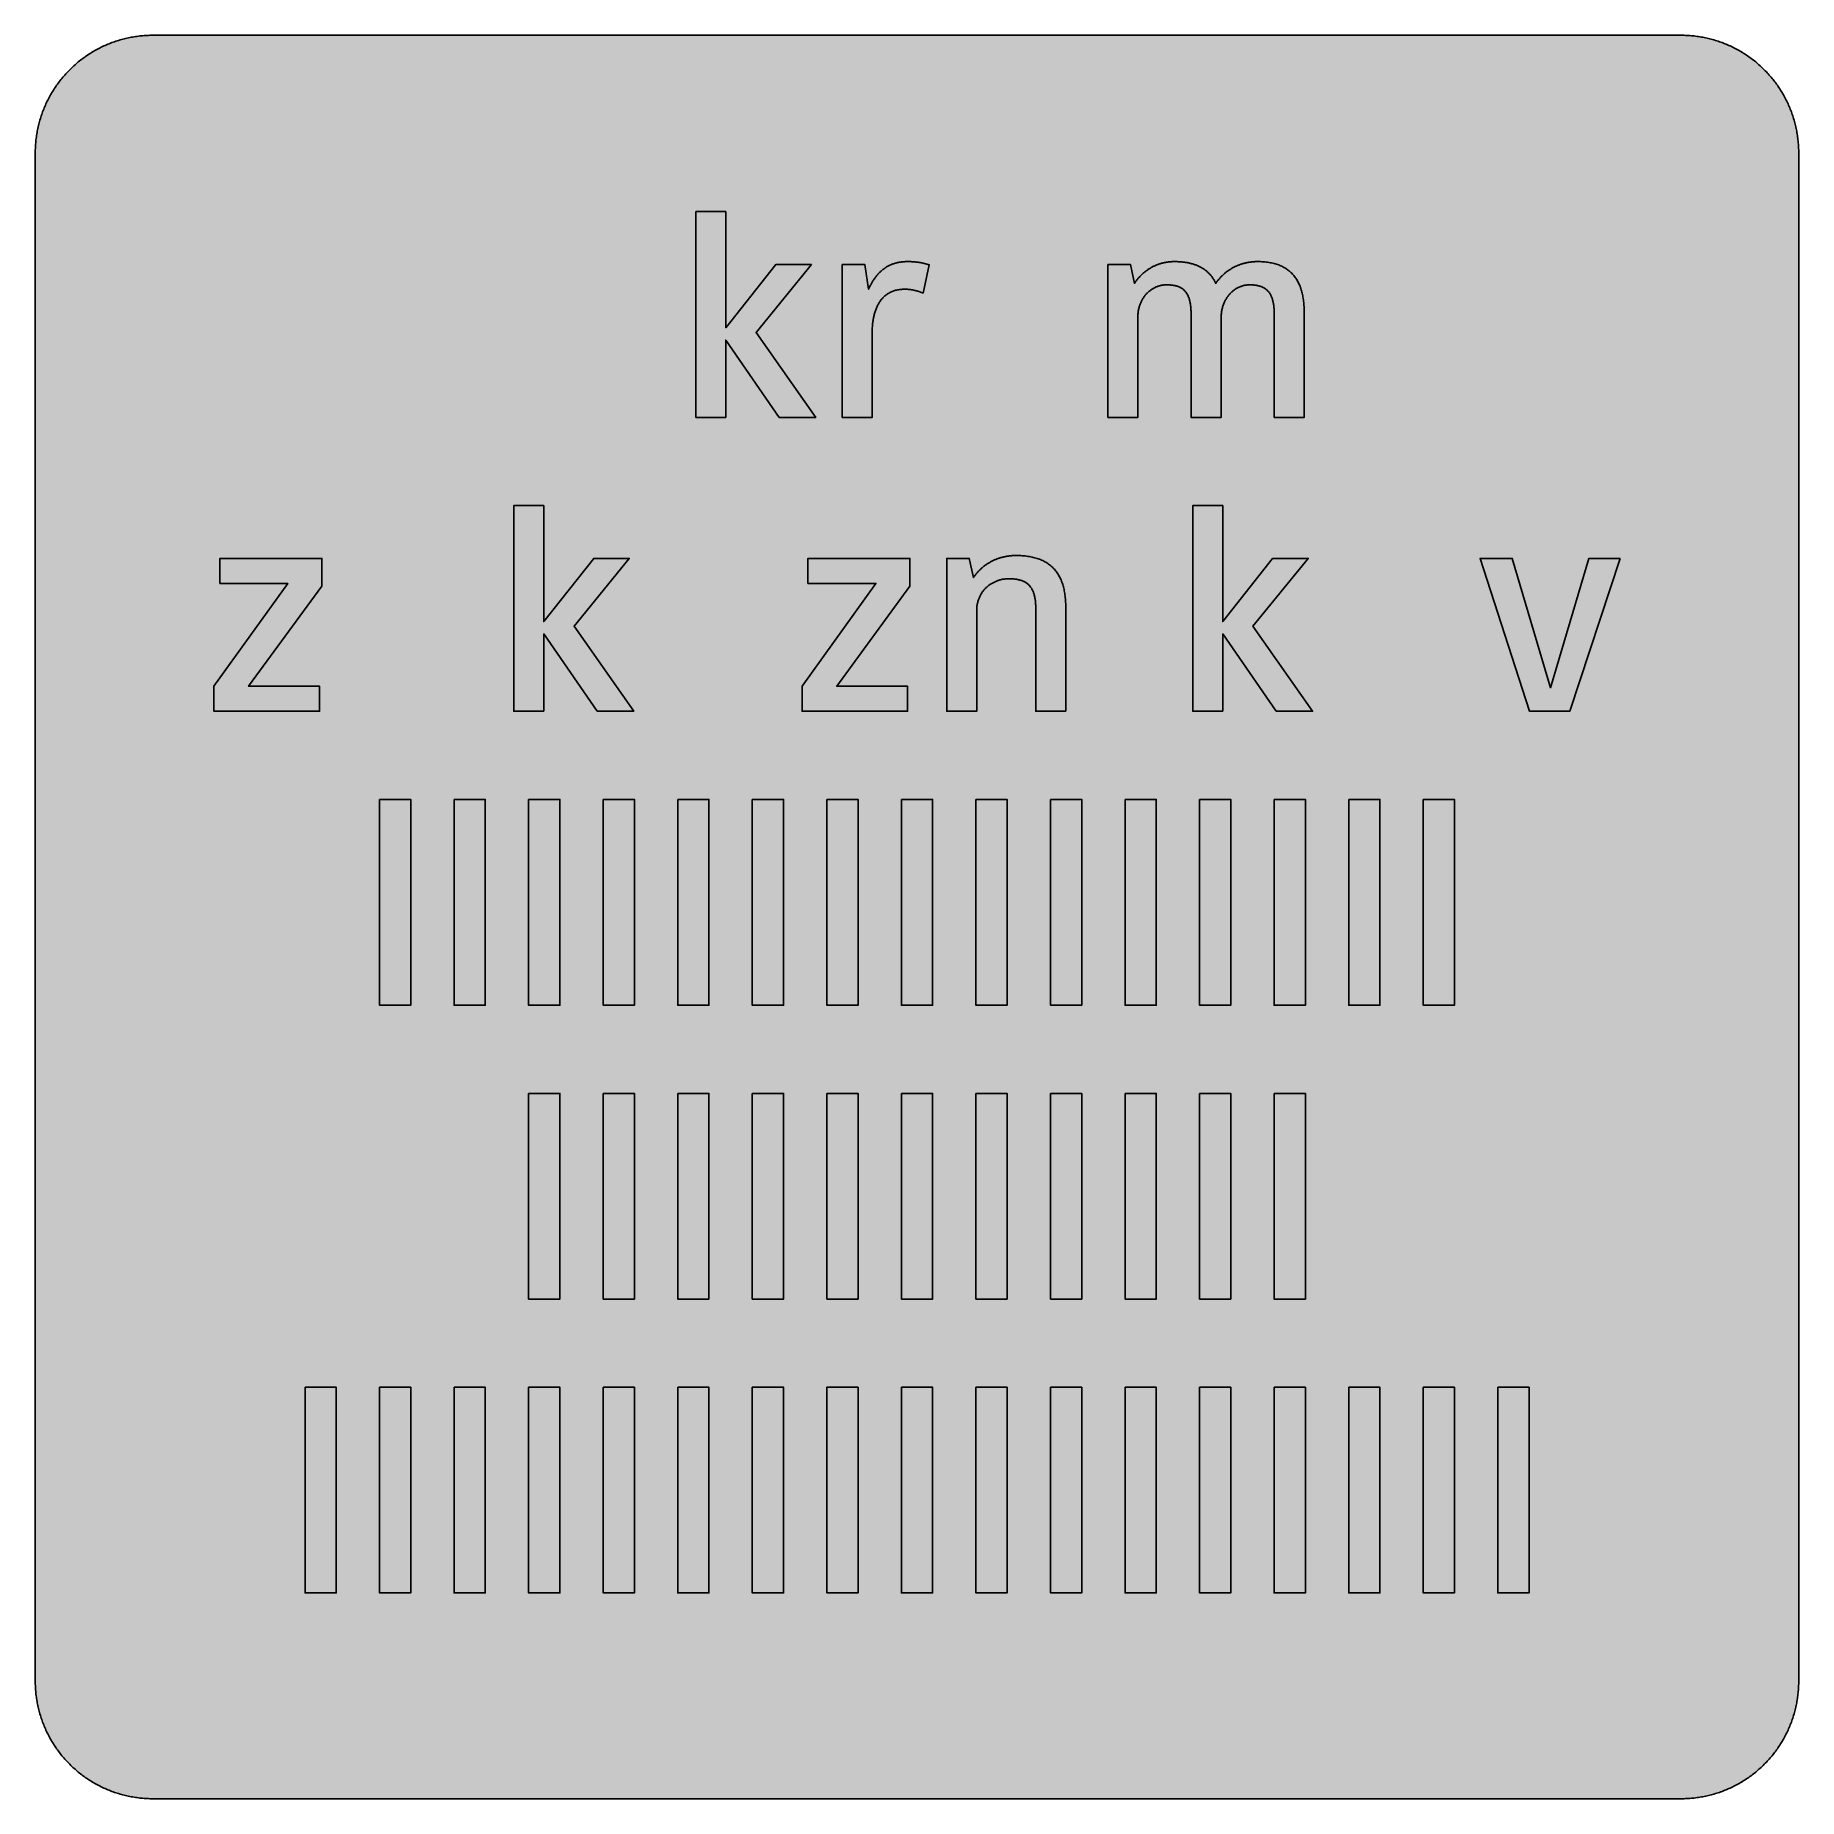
# Model space of a CAD drawing. Header units: millimetres. Extents: x 0 to 212, y 0 to 212.
import ezdxf

# ---------------------------------------------------------------- set-up
doc = ezdxf.new("R2010")
doc.units = ezdxf.units.MM

msp = doc.modelspace()

# ---------------------------------------------------------------- hatches: boundary and pattern name
for color, points in [(254, [(14.1633, 0.0536), (13.9878, 0.0533), (13.8125, 0.0559), (13.6373, 0.061), (13.462, 0.0686), (13.2893, 0.0787), (13.114, 0.0914), (12.9413, 0.1041), (12.7686, 0.1219), (12.5959, 0.1397), (12.4231, 0.16), (12.2504, 0.1829), (12.0777, 0.2057), (11.9075, 0.2337), (11.7373, 0.2616), (11.5672, 0.2921), (11.397, 0.3251), (11.2268, 0.3607), (11.0592, 0.3988), (10.8915, 0.4369), (10.7239, 0.4775), (10.5562, 0.5207), (10.3886, 0.5664), (10.2235, 0.6121), (10.0584, 0.6629), (9.8933, 0.7137), (9.7307, 0.7671), (9.5682, 0.8204), (9.4056, 0.8788), (9.2431, 0.9373), (9.083, 0.9982), (8.923, 1.0617), (8.763, 1.1252), (8.6055, 1.1938), (8.4455, 1.2624), (8.2906, 1.331), (8.1331, 1.4046), (7.9781, 1.4783), (7.8232, 1.5545), (7.6708, 1.6332), (7.5184, 1.7145), (7.366, 1.7958), (7.2161, 1.8796), (7.0663, 1.966), (6.919, 2.0523), (6.7716, 2.1438), (6.6243, 2.2352), (6.4795, 2.3266), (6.3348, 2.4232), (6.19, 2.5197), (6.0477, 2.6187), (5.908, 2.7178), (5.7683, 2.8194), (5.6286, 2.9235), (5.4915, 3.0302), (5.3543, 3.1369), (5.2197, 3.2461), (5.0851, 3.3579), (4.953, 3.4722), (4.8209, 3.5865), (4.6914, 3.7033), (4.5644, 3.8202), (4.4348, 3.9395), (4.3104, 4.0615), (4.1859, 4.1859), (4.0615, 4.3104), (3.9395, 4.4348), (3.8202, 4.5618), (3.7033, 4.6914), (3.5865, 4.8209), (3.4722, 4.953), (3.3579, 5.0851), (3.2487, 5.2197), (3.1369, 5.3543), (3.0302, 5.4915), (2.9235, 5.6286), (2.8194, 5.7683), (2.7178, 5.908), (2.6187, 6.0477), (2.5197, 6.19), (2.4232, 6.3348), (2.3266, 6.477), (2.2352, 6.6243), (2.1438, 6.7691), (2.0523, 6.9164), (1.966, 7.0663), (1.8796, 7.2161), (1.7958, 7.366), (1.7145, 7.5184), (1.6332, 7.6708), (1.5545, 7.8232), (1.4783, 7.9781), (1.4046, 8.1331), (1.331, 8.2906), (1.2598, 8.4455), (1.1913, 8.603), (1.1252, 8.763), (1.0592, 8.923), (0.9982, 9.083), (0.9373, 9.2431), (0.8763, 9.4056), (0.8204, 9.5682), (0.7645, 9.7307), (0.7112, 9.8933), (0.6604, 10.0584), (0.6121, 10.2235), (0.5639, 10.3911), (0.5207, 10.5562), (0.4775, 10.7239), (0.4343, 10.8915), (0.3962, 11.0592), (0.3607, 11.2268), (0.3251, 11.397), (0.2921, 11.5672), (0.2616, 11.7373), (0.2311, 11.9075), (0.2057, 12.0802), (0.1803, 12.2504), (0.1575, 12.4231), (0.1372, 12.5959), (0.1194, 12.7686), (0.1041, 12.9413), (0.0889, 13.1166), (0.0787, 13.2893), (0.0686, 13.4645), (0.061, 13.6373), (0.0559, 13.8125), (0.0508, 13.9878), (0.0508, 14.163), (0.0522, 197.6092), (0.0508, 197.7822), (0.0559, 197.9574), (0.061, 198.1327), (0.0686, 198.308), (0.0787, 198.4807), (0.0889, 198.6559), (0.1041, 198.8287), (0.1194, 199.0014), (0.1372, 199.1741), (0.1575, 199.3468), (0.1803, 199.5195), (0.2057, 199.6923), (0.2311, 199.8624), (0.2616, 200.0326), (0.2921, 200.2028), (0.3251, 200.373), (0.3607, 200.5432), (0.3962, 200.7108), (0.4343, 200.8784), (0.4775, 201.0461), (0.5207, 201.2137), (0.5639, 201.3814), (0.6121, 201.5465), (0.6604, 201.7116), (0.7112, 201.8767), (0.7645, 202.0392), (0.8204, 202.2018), (0.8763, 202.3643), (0.9373, 202.5269), (0.9982, 202.6869), (1.0592, 202.8469), (1.1252, 203.007), (1.1913, 203.1644), (1.2598, 203.3245), (1.331, 203.4794), (1.4046, 203.6369), (1.4783, 203.7918), (1.5545, 203.9468), (1.6332, 204.0992), (1.7145, 204.2516), (1.7958, 204.404), (1.8796, 204.5538), (1.966, 204.7037), (2.0523, 204.851), (2.1438, 204.9983), (2.2352, 205.1456), (2.3266, 205.2904), (2.4232, 205.4352), (2.5197, 205.58), (2.6187, 205.7222), (2.7178, 205.8619), (2.8194, 206.0016), (2.9235, 206.1413), (3.0302, 206.2785), (3.1369, 206.4156), (3.2487, 206.5503), (3.3579, 206.6849), (3.4722, 206.817), (3.5865, 206.949), (3.7033, 207.0786), (3.8202, 207.2056), (3.9395, 207.3351), (4.0615, 207.4596), (4.1859, 207.584), (4.3104, 207.7085), (4.4348, 207.8304), (4.5644, 207.9498), (4.6914, 208.0666), (4.8209, 208.1835), (4.953, 208.2978), (5.0851, 208.4121), (5.2197, 208.5213), (5.3543, 208.6331), (5.4915, 208.7397), (5.6286, 208.8464), (5.7683, 208.9506), (5.908, 209.0522), (6.0477, 209.1512), (6.19, 209.2503), (6.3348, 209.3468), (6.4795, 209.4433), (6.6243, 209.5348), (6.7716, 209.6262), (6.919, 209.7176), (7.0663, 209.804), (7.2161, 209.8904), (7.366, 209.9742), (7.5184, 210.0555), (7.6708, 210.1367), (7.8232, 210.2155), (7.9781, 210.2917), (8.1331, 210.3653), (8.2906, 210.439), (8.4455, 210.5101), (8.6055, 210.5787), (8.763, 210.6447), (8.923, 210.7108), (9.083, 210.7717), (9.2431, 210.8327), (9.4056, 210.8937), (9.5682, 210.9495), (9.7307, 211.0054), (9.8933, 211.0588), (10.0584, 211.1096), (10.2235, 211.1578), (10.3886, 211.2061), (10.5562, 211.2493), (10.7239, 211.2924), (10.8915, 211.3356), (11.0592, 211.3737), (11.2268, 211.4093), (11.397, 211.4448), (11.5672, 211.4779), (11.7373, 211.5083), (11.9075, 211.5388), (12.0777, 211.5642), (12.2504, 211.5896), (12.4231, 211.6125), (12.5959, 211.6328), (12.7686, 211.6506), (12.9413, 211.6658), (13.114, 211.6811), (13.2893, 211.6912), (13.462, 211.7014), (13.6373, 211.709), (13.8125, 211.7141), (13.9878, 211.7192), (14.163, 211.7192), (197.6078, 211.7203), (197.7822, 211.7192), (197.9574, 211.7141), (198.1327, 211.709), (198.3054, 211.7014), (198.4807, 211.6912), (198.6534, 211.6811), (198.8287, 211.6658), (199.0014, 211.6506), (199.1741, 211.6328), (199.3468, 211.6125), (199.5195, 211.5896), (199.6897, 211.5642), (199.8624, 211.5388), (200.0326, 211.5083), (200.2028, 211.4779), (200.373, 211.4448), (200.5432, 211.4093), (200.7108, 211.3737), (200.8784, 211.3356), (201.0461, 211.2924), (201.2137, 211.2493), (201.3788, 211.2061), (201.5465, 211.1578), (201.7116, 211.1096), (201.8767, 211.0588), (202.0392, 211.0054), (202.2018, 210.9495), (202.3643, 210.8937), (202.5269, 210.8327), (202.6869, 210.7717), (202.8469, 210.7108), (203.007, 210.6447), (203.167, 210.5787), (203.3245, 210.5101), (203.4794, 210.439), (203.6369, 210.3653), (203.7918, 210.2917), (203.9468, 210.2155), (204.0992, 210.1367), (204.2516, 210.0555), (204.404, 209.9742), (204.5538, 209.8904), (204.7037, 209.804), (204.8535, 209.7176), (205.0009, 209.6262), (205.1456, 209.5348), (205.293, 209.4433), (205.4352, 209.3468), (205.58, 209.2503), (205.7222, 209.1512), (205.8619, 209.0522), (206.0016, 208.9506), (206.1413, 208.8464), (206.2785, 208.7397), (206.4156, 208.6331), (206.5503, 208.5213), (206.6849, 208.4121), (206.817, 208.2978), (206.949, 208.1835), (207.0786, 208.0666), (207.2081, 207.9498), (207.3351, 207.8304), (207.4596, 207.7085), (207.584, 207.584), (207.7085, 207.4596), (207.8304, 207.3351), (207.9498, 207.2056), (208.0666, 207.0786), (208.1835, 206.949), (208.2978, 206.817), (208.4121, 206.6849), (208.5238, 206.5503), (208.6331, 206.4156), (208.7397, 206.2785), (208.8464, 206.1413), (208.9506, 206.0016), (209.0522, 205.8619), (209.1512, 205.7222), (209.2503, 205.58), (209.3468, 205.4352), (209.4433, 205.2904), (209.5348, 205.1456), (209.6262, 204.9983), (209.7176, 204.851), (209.804, 204.7037), (209.8904, 204.5538), (209.9742, 204.404), (210.0555, 204.2516), (210.1367, 204.0992), (210.2155, 203.9468), (210.2917, 203.7918), (210.3653, 203.6369), (210.439, 203.4794), (210.5076, 203.3245), (210.5762, 203.1644), (210.6447, 203.007), (210.7082, 202.8469), (210.7717, 202.6869), (210.8327, 202.5269), (210.8911, 202.3643), (210.9495, 202.2018), (211.0029, 202.0392), (211.0562, 201.8767), (211.107, 201.7116), (211.1578, 201.5465), (211.2035, 201.3814), (211.2493, 201.2137), (211.2924, 201.0461), (211.3331, 200.8784), (211.3712, 200.7108), (211.4093, 200.5432), (211.4448, 200.373), (211.4779, 200.2028), (211.5083, 200.0326), (211.5363, 199.8624), (211.5642, 199.6923), (211.5871, 199.5195), (211.6099, 199.3468), (211.6303, 199.1741), (211.648, 199.0014), (211.6658, 198.8287), (211.6785, 198.6559), (211.6912, 198.4807), (211.7014, 198.308), (211.709, 198.1327), (211.7141, 197.9574), (211.7166, 197.7822), (211.7166, 197.6069), (211.7189, 14.1647), (211.7166, 13.9878), (211.7141, 13.8125), (211.709, 13.6373), (211.7014, 13.4645), (211.6912, 13.2893), (211.6785, 13.1166), (211.6658, 12.9413), (211.648, 12.7686), (211.6303, 12.5959), (211.6099, 12.4231), (211.5871, 12.2504), (211.5642, 12.0802), (211.5363, 11.9075), (211.5083, 11.7373), (211.4779, 11.5672), (211.4448, 11.397), (211.4093, 11.2268), (211.3712, 11.0592), (211.3331, 10.8915), (211.2924, 10.7239), (211.2493, 10.5562), (211.2035, 10.3911), (211.1578, 10.2235), (211.107, 10.0584), (211.0562, 9.8933), (211.0029, 9.7307), (210.9495, 9.5682), (210.8911, 9.4056), (210.8327, 9.2431), (210.7717, 9.083), (210.7082, 8.923), (210.6447, 8.763), (210.5762, 8.603), (210.5076, 8.4455), (210.439, 8.2906), (210.3653, 8.1331), (210.2917, 7.9781), (210.2155, 7.8232), (210.1367, 7.6708), (210.0555, 7.5184), (209.9742, 7.366), (209.8904, 7.2161), (209.804, 7.0663), (209.7176, 6.9164), (209.6262, 6.7691), (209.5348, 6.6243), (209.4433, 6.477), (209.3468, 6.3348), (209.2503, 6.19), (209.1512, 6.0477), (209.0522, 5.908), (208.9506, 5.7683), (208.8464, 5.6286), (208.7397, 5.4915), (208.6331, 5.3543), (208.5238, 5.2197), (208.4121, 5.0851), (208.2978, 4.953), (208.1835, 4.8209), (208.0666, 4.6914), (207.9498, 4.5618), (207.8304, 4.4348), (207.7085, 4.3104), (207.584, 4.1859), (207.4596, 4.0615), (207.3351, 3.9395), (207.2081, 3.8202), (207.0786, 3.7033), (206.949, 3.5865), (206.817, 3.4722), (206.6849, 3.3579), (206.5503, 3.2461), (206.4156, 3.1369), (206.2785, 3.0302), (206.1413, 2.9235), (206.0016, 2.8194), (205.8619, 2.7178), (205.7222, 2.6187), (205.58, 2.5197), (205.4352, 2.4232), (205.293, 2.3266), (205.1456, 2.2352), (205.0009, 2.1438), (204.8535, 2.0523), (204.7037, 1.966), (204.5538, 1.8796), (204.404, 1.7958), (204.2516, 1.7145), (204.0992, 1.6332), (203.9468, 1.5545), (203.7918, 1.4783), (203.6369, 1.4046), (203.4794, 1.331), (203.3245, 1.2624), (203.167, 1.1938), (203.007, 1.1252), (202.8469, 1.0617), (202.6869, 0.9982), (202.5269, 0.9373), (202.3643, 0.8788), (202.2018, 0.8204), (202.0392, 0.7671), (201.8767, 0.7137), (201.7116, 0.6629), (201.5465, 0.6121), (201.3788, 0.5664), (201.2137, 0.5207), (201.0461, 0.4775), (200.8784, 0.4369), (200.7108, 0.3988), (200.5432, 0.3607), (200.373, 0.3251), (200.2028, 0.2921), (200.0326, 0.2616), (199.8624, 0.2337), (199.6897, 0.2057), (199.5195, 0.1829), (199.3468, 0.16), (199.1741, 0.1397), (199.0014, 0.1219), (198.8287, 0.1041), (198.6534, 0.0914), (198.4807, 0.0787), (198.3054, 0.0686), (198.1327, 0.061), (197.9574, 0.0559), (197.7822, 0.0533), (197.6069, 0.0533)]), (59, [(82.9388, 165.8592), (82.9388, 175.1358), (89.359, 165.8592), (93.7327, 165.8592), (86.571, 176.0537), (93.2035, 184.2022), (88.936, 184.2022), (82.9388, 176.6189), (82.9388, 190.5522), (79.339, 190.5522), (79.339, 165.8592)]), (59, [(104.3862, 181.2392), (104.4219, 181.2366), (104.4575, 181.2366), (104.4931, 181.2366), (104.5286, 181.2366), (104.5642, 181.2366), (104.5997, 181.2341), (104.6353, 181.2341), (104.6709, 181.2315), (104.7064, 181.229), (104.7394, 181.2265), (104.775, 181.2265), (104.808, 181.2239), (104.8436, 181.2214), (104.8791, 181.2163), (104.9122, 181.2138), (104.9452, 181.2112), (104.9807, 181.2087), (105.0138, 181.2036), (105.0468, 181.2011), (105.0823, 181.196), (105.1154, 181.1909), (105.1484, 181.1858), (105.1814, 181.1807), (105.217, 181.1757), (105.25, 181.1706), (105.283, 181.1655), (105.316, 181.1604), (105.349, 181.1553), (105.3821, 181.1477), (105.4176, 181.1426), (105.4506, 181.135), (105.4837, 181.1274), (105.5167, 181.1198), (105.5497, 181.1122), (105.5853, 181.1045), (105.6183, 181.0969), (105.6513, 181.0893), (105.6843, 181.0817), (105.7199, 181.0741), (105.7529, 181.0639), (105.7859, 181.0563), (105.8215, 181.0461), (105.8545, 181.036), (105.8901, 181.0258), (105.9231, 181.0156), (105.9586, 181.0055), (105.9917, 180.9953), (106.0272, 180.9852), (106.0628, 180.975), (106.0983, 180.9623), (106.1314, 180.9521), (106.1669, 180.9394), (106.2025, 180.9267), (106.238, 180.9166), (106.2761, 180.9039), (106.3117, 180.8912), (106.3473, 180.8759), (106.3828, 180.8632), (106.4209, 180.8505), (106.4565, 180.8378), (106.4946, 180.8226), (106.5327, 180.8074), (106.5708, 180.7947), (106.6089, 180.7794), (107.3506, 184.1676), (107.315, 184.1754), (107.2794, 184.1856), (107.2464, 184.1957), (107.2109, 184.2059), (107.1778, 184.216), (107.1448, 184.2237), (107.1093, 184.2338), (107.0762, 184.244), (107.0432, 184.2541), (107.0102, 184.2618), (106.9746, 184.2719), (106.9416, 184.2795), (106.9086, 184.2897), (106.8756, 184.2973), (106.84, 184.3075), (106.807, 184.3151), (106.774, 184.3253), (106.7384, 184.3329), (106.7054, 184.3405), (106.6698, 184.3507), (106.6368, 184.3583), (106.6013, 184.3659), (106.5682, 184.3735), (106.5327, 184.3811), (106.4971, 184.3888), (106.4616, 184.3964), (106.426, 184.404), (106.3904, 184.4116), (106.3523, 184.4192), (106.3168, 184.4269), (106.2787, 184.4319), (106.2431, 184.4396), (106.205, 184.4446), (106.1669, 184.4523), (106.1263, 184.4573), (106.0882, 184.465), (106.0475, 184.47), (106.0094, 184.4751), (105.9688, 184.4802), (105.9282, 184.4878), (105.885, 184.4929), (105.8443, 184.498), (105.8012, 184.5005), (105.758, 184.5056), (105.7123, 184.5107), (105.6691, 184.5158), (105.6234, 184.5183), (105.5776, 184.5234), (105.5319, 184.5259), (105.4837, 184.531), (105.4354, 184.5335), (105.3871, 184.5361), (105.3363, 184.5386), (105.2881, 184.5412), (105.2373, 184.5437), (105.1839, 184.5462), (105.1306, 184.5488), (105.0773, 184.5488), (105.0239, 184.5513), (104.968, 184.5513), (104.9122, 184.5513), (104.8537, 184.5539), (104.7979, 184.5539), (104.7369, 184.5539), (104.6226, 184.5539), (104.5083, 184.5488), (104.3965, 184.5437), (104.2873, 184.5361), (104.1781, 184.5285), (104.0714, 184.5158), (103.9673, 184.5031), (103.8631, 184.4878), (103.759, 184.47), (103.6574, 184.4523), (103.5583, 184.4319), (103.4618, 184.4091), (103.3628, 184.3837), (103.2688, 184.3557), (103.1748, 184.3278), (103.0834, 184.2999), (102.9919, 184.2668), (102.903, 184.2338), (102.8141, 184.1983), (102.7278, 184.1602), (102.6414, 184.1221), (102.5576, 184.084), (102.4738, 184.0408), (102.3925, 183.9976), (102.3137, 183.9519), (102.235, 183.9062), (102.1563, 183.8579), (102.0801, 183.8096), (102.0064, 183.7588), (101.9327, 183.7055), (101.8591, 183.6522), (101.788, 183.5963), (101.7168, 183.5404), (101.6483, 183.482), (101.5822, 183.4236), (101.5136, 183.3626), (101.4501, 183.3016), (101.3841, 183.2381), (101.3231, 183.1746), (101.2596, 183.1086), (101.1987, 183.0426), (101.1403, 182.974), (101.0818, 182.9054), (101.0234, 182.8368), (100.9675, 182.7657), (100.9117, 182.692), (100.8583, 182.6184), (100.805, 182.5447), (100.7516, 182.4685), (100.7008, 182.3923), (100.65, 182.3161), (100.6018, 182.2374), (100.5535, 182.1586), (100.5053, 182.0799), (100.4595, 181.9986), (100.4138, 181.9173), (100.3681, 181.8361), (100.3249, 181.7522), (100.2817, 181.6684), (100.2411, 181.5846), (100.2005, 181.4982), (100.1598, 181.4119), (100.1192, 181.3255), (100.0811, 181.2392), (99.6237, 184.2022), (96.9077, 184.2022), (96.9077, 165.8592), (100.5057, 165.8592), (100.5057, 176.0897), (100.5053, 176.2227), (100.5078, 176.3547), (100.5129, 176.4868), (100.518, 176.6164), (100.5256, 176.7459), (100.5357, 176.8754), (100.5459, 177.0024), (100.5586, 177.1294), (100.5738, 177.2564), (100.5891, 177.3784), (100.6069, 177.5028), (100.6272, 177.6247), (100.6475, 177.7441), (100.6729, 177.8635), (100.6958, 177.9829), (100.7237, 178.0972), (100.7516, 178.214), (100.7847, 178.3258), (100.8151, 178.4375), (100.8507, 178.5493), (100.8863, 178.656), (100.9244, 178.7652), (100.965, 178.8693), (101.0082, 178.9735), (101.0514, 179.0751), (101.0971, 179.1741), (101.1453, 179.2732), (101.1936, 179.3697), (101.2469, 179.4637), (101.3003, 179.5551), (101.3562, 179.6466), (101.4146, 179.7355), (101.473, 179.8193), (101.534, 179.9057), (101.5975, 179.9869), (101.6635, 180.0657), (101.7321, 180.1444), (101.8032, 180.2181), (101.8743, 180.2917), (101.948, 180.3629), (102.0242, 180.4289), (102.1029, 180.4949), (102.1842, 180.5584), (102.2655, 180.6194), (102.3518, 180.6778), (102.4382, 180.7312), (102.5271, 180.7845), (102.6185, 180.8353), (102.7125, 180.8836), (102.8065, 180.9267), (102.9056, 180.9674), (103.0046, 181.008), (103.1088, 181.0436), (103.2129, 181.0766), (103.3196, 181.1071), (103.4288, 181.135), (103.5406, 181.1579), (103.6549, 181.1782), (103.7692, 181.196), (103.8885, 181.2112), (104.0079, 181.2239), (104.1324, 181.2315), (104.2568, 181.2366), (104.3838, 181.2392)]), (59, [(142.3818, 165.8592), (142.3818, 177.6772), (142.3822, 177.8076), (142.3873, 177.9397), (142.3924, 178.0667), (142.4026, 178.1937), (142.4153, 178.3156), (142.4305, 178.4375), (142.4483, 178.5544), (142.4686, 178.6712), (142.4915, 178.7855), (142.5143, 178.8973), (142.5423, 179.0065), (142.5727, 179.1132), (142.6032, 179.2199), (142.6362, 179.3215), (142.6743, 179.4231), (142.7099, 179.5196), (142.7505, 179.6161), (142.7937, 179.7101), (142.8369, 179.8015), (142.8826, 179.8904), (142.9283, 179.9768), (142.9766, 180.0631), (143.0274, 180.1444), (143.0807, 180.2257), (143.1341, 180.3044), (143.1874, 180.3806), (143.2433, 180.4543), (143.3017, 180.5254), (143.3601, 180.5965), (143.4211, 180.6626), (143.4821, 180.7286), (143.543, 180.7921), (143.6065, 180.8531), (143.6726, 180.914), (143.7361, 180.9699), (143.8021, 181.0258), (143.8707, 181.0791), (143.9367, 181.1299), (144.0053, 181.1782), (144.0739, 181.2265), (144.145, 181.2696), (144.2136, 181.3128), (144.2847, 181.3535), (144.3558, 181.3941), (144.4269, 181.4297), (144.4981, 181.4652), (144.5692, 181.4982), (144.6428, 181.5287), (144.714, 181.5592), (144.7851, 181.5846), (144.8587, 181.61), (144.9299, 181.6354), (145.001, 181.6557), (145.0721, 181.676), (145.1432, 181.6938), (145.2143, 181.7091), (145.2855, 181.7218), (145.3566, 181.7345), (145.4252, 181.7446), (145.4963, 181.7522), (145.5649, 181.7599), (145.6334, 181.7624), (145.6995, 181.7675), (145.7655, 181.7675), (145.8646, 181.7675), (145.9611, 181.7649), (146.0551, 181.7599), (146.1491, 181.7548), (146.2405, 181.7497), (146.3294, 181.7395), (146.4158, 181.7319), (146.5021, 181.7192), (146.5859, 181.7065), (146.6698, 181.6938), (146.751, 181.676), (146.8298, 181.6583), (146.906, 181.6405), (146.9822, 181.6202), (147.0558, 181.5973), (147.127, 181.5719), (147.1981, 181.5465), (147.2667, 181.5211), (147.3352, 181.4906), (147.3987, 181.4601), (147.4622, 181.4271), (147.5257, 181.3941), (147.5867, 181.3585), (147.6451, 181.3204), (147.7035, 181.2823), (147.7594, 181.2392), (147.8128, 181.196), (147.8636, 181.1528), (147.9169, 181.1071), (147.9652, 181.0588), (148.0134, 181.008), (148.0591, 180.9547), (148.1049, 180.9013), (148.148, 180.8455), (148.1887, 180.7896), (148.2293, 180.7286), (148.2674, 180.6677), (148.3055, 180.6042), (148.3411, 180.5381), (148.3741, 180.4721), (148.4071, 180.4035), (148.4376, 180.3324), (148.4681, 180.2587), (148.496, 180.1825), (148.5214, 180.1063), (148.5468, 180.0276), (148.5722, 179.9463), (148.5951, 179.8625), (148.6154, 179.7761), (148.6357, 179.6898), (148.6535, 179.6009), (148.6687, 179.5069), (148.684, 179.4154), (148.6992, 179.3189), (148.7119, 179.2199), (148.7221, 179.1208), (148.7322, 179.0167), (148.7424, 178.9125), (148.7475, 178.8058), (148.7551, 178.6966), (148.7602, 178.5874), (148.7627, 178.4731), (148.7653, 178.3563), (148.7653, 178.2394), (148.766, 165.8592), (152.364, 165.8592), (152.364, 178.417), (152.3619, 178.6001), (152.3568, 178.7804), (152.3517, 178.9608), (152.3441, 179.136), (152.3314, 179.3088), (152.3187, 179.4789), (152.3035, 179.6491), (152.2832, 179.8142), (152.2628, 179.9768), (152.24, 180.1368), (152.212, 180.2943), (152.1841, 180.4492), (152.1511, 180.6016), (152.1181, 180.7515), (152.0825, 180.8988), (152.0419, 181.041), (152.0012, 181.1833), (151.9555, 181.3204), (151.9072, 181.4576), (151.8564, 181.5897), (151.8056, 181.7192), (151.7498, 181.8488), (151.6913, 181.9732), (151.6304, 182.0951), (151.5669, 182.212), (151.4983, 182.3288), (151.4297, 182.4431), (151.3586, 182.5523), (151.2824, 182.6616), (151.2037, 182.7657), (151.1249, 182.8673), (151.0411, 182.9664), (150.9522, 183.0629), (150.8633, 183.1543), (150.7719, 183.2458), (150.6753, 183.3321), (150.5788, 183.4185), (150.4772, 183.4998), (150.3731, 183.5785), (150.2639, 183.6522), (150.1546, 183.7258), (150.0403, 183.7944), (149.926, 183.863), (149.8067, 183.9265), (149.6822, 183.9874), (149.5577, 184.0433), (149.4282, 184.0992), (149.2961, 184.15), (149.1615, 184.1983), (149.0243, 184.244), (148.8821, 184.2872), (148.7399, 184.3253), (148.5925, 184.3608), (148.4401, 184.3964), (148.2877, 184.4243), (148.1303, 184.4523), (147.9702, 184.4751), (147.8051, 184.4954), (147.6375, 184.5132), (147.4673, 184.5285), (147.2946, 184.5386), (147.1168, 184.5462), (146.939, 184.5513), (146.7536, 184.5539), (146.6672, 184.5539), (146.5783, 184.5513), (146.492, 184.5488), (146.4031, 184.5437), (146.3167, 184.5386), (146.2278, 184.531), (146.1414, 184.5234), (146.0525, 184.5158), (145.9662, 184.5056), (145.8773, 184.4929), (145.7909, 184.4802), (145.7046, 184.4675), (145.6157, 184.4523), (145.5293, 184.4345), (145.4429, 184.4167), (145.3566, 184.3989), (145.2702, 184.3786), (145.1839, 184.3583), (145.0975, 184.3354), (145.0137, 184.31), (144.9273, 184.2846), (144.841, 184.2592), (144.7571, 184.2313), (144.6733, 184.2033), (144.5895, 184.1729), (144.5057, 184.1398), (144.4219, 184.1068), (144.338, 184.0738), (144.2568, 184.0382), (144.1755, 184.0001), (144.0917, 183.962), (144.0104, 183.9239), (143.9316, 183.8833), (143.8504, 183.8401), (143.7716, 183.7969), (143.6903, 183.7538), (143.6116, 183.7055), (143.5354, 183.6598), (143.4567, 183.6115), (143.3805, 183.5607), (143.3043, 183.5099), (143.2281, 183.4566), (143.1519, 183.4032), (143.0782, 183.3474), (143.0045, 183.2889), (142.9309, 183.2305), (142.8572, 183.1721), (142.7861, 183.1111), (142.715, 183.0476), (142.6439, 182.9841), (142.5753, 182.9181), (142.5067, 182.8521), (142.4381, 182.786), (142.3695, 182.7149), (142.3035, 182.6438), (142.2375, 182.5727), (142.174, 182.499), (142.1105, 182.4228), (142.047, 182.3466), (141.9835, 182.2704), (141.9225, 182.1891), (141.8641, 182.1104), (141.8031, 182.0266), (141.7447, 181.9427), (141.7066, 182.024), (141.666, 182.1028), (141.6253, 182.1815), (141.5847, 182.2577), (141.539, 182.3339), (141.4958, 182.4076), (141.4501, 182.4812), (141.4018, 182.5523), (141.3535, 182.6235), (141.3053, 182.692), (141.2545, 182.7606), (141.2011, 182.8267), (141.1503, 182.8927), (141.0945, 182.9562), (141.0386, 183.0197), (140.9827, 183.0807), (140.9243, 183.1416), (140.8659, 183.2), (140.8049, 183.2585), (140.7439, 183.3143), (140.6804, 183.3702), (140.6169, 183.4261), (140.5509, 183.4769), (140.4849, 183.5302), (140.4163, 183.581), (140.3477, 183.6293), (140.2766, 183.6776), (140.2055, 183.7233), (140.1318, 183.769), (140.0581, 183.8122), (139.9819, 183.8554), (139.9057, 183.896), (139.827, 183.9366), (139.7483, 183.9773), (139.667, 184.0154), (139.5857, 184.0509), (139.5044, 184.0865), (139.4181, 184.1195), (139.3342, 184.1525), (139.2453, 184.183), (139.159, 184.2135), (139.0675, 184.244), (138.9786, 184.2694), (138.8872, 184.2973), (138.7932, 184.3227), (138.6992, 184.3456), (138.6027, 184.3684), (138.5037, 184.3888), (138.4071, 184.4091), (138.3055, 184.4269), (138.2065, 184.4446), (138.1023, 184.4599), (137.9982, 184.4751), (137.8941, 184.4904), (137.7874, 184.5005), (137.6807, 184.5132), (137.5715, 184.5234), (137.4597, 184.531), (137.348, 184.5386), (137.2362, 184.5437), (137.1219, 184.5488), (137.0051, 184.5513), (136.8882, 184.5539), (136.7714, 184.5539), (136.685, 184.5539), (136.5987, 184.5513), (136.5123, 184.5488), (136.4285, 184.5437), (136.3421, 184.5386), (136.2558, 184.531), (136.1719, 184.5234), (136.0856, 184.5132), (136.0018, 184.5031), (135.9179, 184.4904), (135.8341, 184.4777), (135.7503, 184.465), (135.6665, 184.4472), (135.5827, 184.4319), (135.4988, 184.4142), (135.415, 184.3938), (135.3337, 184.3735), (135.2499, 184.3507), (135.1686, 184.3278), (135.0874, 184.3024), (135.0061, 184.277), (134.9248, 184.2516), (134.8435, 184.2237), (134.7622, 184.1932), (134.6835, 184.1627), (134.6022, 184.1297), (134.5235, 184.0967), (134.4447, 184.0611), (134.366, 184.0255), (134.2873, 183.9874), (134.2111, 183.9493), (134.1349, 183.9112), (134.0561, 183.8681), (133.9799, 183.8274), (133.9063, 183.7817), (133.8301, 183.7385), (133.7564, 183.6903), (133.6802, 183.6445), (133.6065, 183.5937), (133.5354, 183.5455), (133.4618, 183.4921), (133.3906, 183.4413), (133.3195, 183.3855), (133.2484, 183.3296), (133.1773, 183.2737), (133.1087, 183.2153), (133.0401, 183.1569), (132.9715, 183.0959), (132.903, 183.0324), (132.8369, 182.9689), (132.7709, 182.9054), (132.7048, 182.8394), (132.6388, 182.7733), (132.5753, 182.7022), (132.5118, 182.6336), (132.4483, 182.5625), (132.3873, 182.4888), (132.3264, 182.4152), (132.2654, 182.339), (132.2045, 182.2628), (132.146, 182.1866), (132.0876, 182.1053), (132.0292, 182.0266), (131.9733, 181.9427), (131.5159, 184.2022), (128.7999, 184.2022), (128.7999, 165.8592), (132.3979, 165.8592), (132.3979, 177.8878), (132.3975, 178.0108), (132.4026, 178.1327), (132.4102, 178.2547), (132.4204, 178.3715), (132.4331, 178.4883), (132.4483, 178.6026), (132.4661, 178.7144), (132.4864, 178.8236), (132.5093, 178.9303), (132.5347, 179.037), (132.5601, 179.1386), (132.5905, 179.2402), (132.6236, 179.3392), (132.6566, 179.4358), (132.6947, 179.5323), (132.7328, 179.6237), (132.7734, 179.7152), (132.8141, 179.8041), (132.8598, 179.8904), (132.9055, 179.9742), (132.9538, 180.0581), (133.002, 180.1368), (133.0528, 180.2155), (133.1062, 180.2917), (133.1595, 180.3679), (133.2154, 180.4391), (133.2713, 180.5102), (133.3297, 180.5788), (133.3881, 180.6448), (133.4491, 180.7083), (133.51, 180.7718), (133.5735, 180.8328), (133.637, 180.8912), (133.7031, 180.9471), (133.7666, 181.0029), (133.8351, 181.0537), (133.9012, 181.1045), (133.9698, 181.1553), (134.0383, 181.2011), (134.1069, 181.2468), (134.1755, 181.29), (134.2466, 181.3306), (134.3177, 181.3687), (134.3889, 181.4068), (134.4574, 181.4424), (134.5311, 181.4754), (134.6022, 181.5084), (134.6733, 181.5389), (134.7445, 181.5668), (134.8156, 181.5922), (134.8867, 181.6176), (134.9604, 181.6379), (135.0315, 181.6583), (135.1001, 181.6786), (135.1712, 181.6964), (135.2423, 181.7116), (135.3109, 181.7243), (135.382, 181.7345), (135.4506, 181.7446), (135.5166, 181.7522), (135.5852, 181.7599), (135.6512, 181.7624), (135.7173, 181.7675), (135.7833, 181.7675), (135.8798, 181.7675), (135.9764, 181.7649), (136.0729, 181.7624), (136.1643, 181.7573), (136.2558, 181.7497), (136.3447, 181.7421), (136.4336, 181.7345), (136.5199, 181.7243), (136.6037, 181.7116), (136.685, 181.6989), (136.7663, 181.6837), (136.845, 181.6684), (136.9212, 181.6506), (136.9974, 181.6303), (137.0711, 181.61), (137.1448, 181.5871), (137.2133, 181.5643), (137.2819, 181.5389), (137.3505, 181.5109), (137.4165, 181.483), (137.48, 181.45), (137.541, 181.4195), (137.602, 181.3839), (137.6604, 181.3484), (137.7188, 181.3103), (137.7747, 181.2722), (137.828, 181.229), (137.8814, 181.1858), (137.9322, 181.1426), (137.9804, 181.0944), (138.0287, 181.0461), (138.0744, 180.9953), (138.1201, 180.942), (138.1633, 180.8886), (138.2039, 180.8328), (138.2446, 180.7718), (138.2827, 180.7134), (138.3208, 180.6499), (138.3563, 180.5838), (138.3894, 180.5178), (138.4224, 180.4492), (138.4529, 180.3781), (138.4833, 180.3044), (138.5113, 180.2308), (138.5392, 180.152), (138.5646, 180.0733), (138.5875, 179.992), (138.6103, 179.9057), (138.6307, 179.8193), (138.651, 179.7329), (138.6688, 179.6415), (138.6865, 179.5475), (138.7018, 179.451), (138.7145, 179.3545), (138.7272, 179.2529), (138.7399, 179.1513), (138.7475, 179.0446), (138.7577, 178.9379), (138.7653, 178.8287), (138.7704, 178.7144), (138.7754, 178.6001), (138.778, 178.4833), (138.7805, 178.3613), (138.7805, 178.2394), (138.7821, 165.8592)]), (59, [(61.0828, 130.5814), (61.0828, 139.858), (67.5047, 130.5814), (71.8785, 130.5814), (64.7167, 140.776), (71.3493, 148.9244), (67.08, 148.9244), (61.0828, 141.3411), (61.0828, 155.2744), (57.4848, 155.2744), (57.4848, 130.5814)]), (59, [(142.5744, 130.5814), (142.5744, 139.858), (148.9964, 130.5814), (153.3701, 130.5814), (146.2084, 140.776), (152.841, 148.9244), (148.5717, 148.9244), (142.5744, 141.3411), (142.5744, 155.2744), (138.9765, 155.2744), (138.9765, 130.5814)]), (59, [(34.448, 145.6087), (34.448, 148.9244), (22.207, 148.9244), (22.207, 145.9272), (30.3569, 145.9272), (21.5015, 133.58), (21.5015, 130.5814), (34.1672, 130.5814), (34.1672, 133.58), (25.6646, 133.58)]), (59, [(105.0396, 145.6087), (105.0396, 148.9244), (92.7985, 148.9244), (92.7985, 145.9272), (100.9467, 145.9272), (92.093, 133.58), (92.093, 130.5814), (104.757, 130.5814), (104.757, 133.58), (96.2561, 133.58)]), (59, [(123.7368, 130.5814), (123.7368, 143.1392), (123.7336, 143.3246), (123.731, 143.51), (123.7234, 143.6903), (123.7132, 143.8707), (123.7005, 144.0459), (123.6853, 144.2187), (123.6675, 144.3888), (123.6472, 144.5565), (123.6243, 144.7216), (123.5964, 144.8841), (123.5685, 145.0416), (123.5354, 145.1991), (123.4999, 145.3515), (123.4643, 145.5014), (123.4237, 145.6487), (123.3805, 145.7935), (123.3322, 145.9357), (123.284, 146.0754), (123.2306, 146.21), (123.1773, 146.3446), (123.1189, 146.4742), (123.0579, 146.6012), (122.9944, 146.7256), (122.9284, 146.8476), (122.8598, 146.9669), (122.7861, 147.0812), (122.7099, 147.1955), (122.6312, 147.3048), (122.5499, 147.4114), (122.4661, 147.5156), (122.3797, 147.6172), (122.2883, 147.7162), (122.1969, 147.8102), (122.1003, 147.9042), (122.0013, 147.9931), (121.8971, 148.0795), (121.793, 148.1633), (121.6838, 148.242), (121.572, 148.3208), (121.4577, 148.3944), (121.3409, 148.4655), (121.219, 148.5341), (121.097, 148.6002), (120.97, 148.6637), (120.8405, 148.7221), (120.7059, 148.778), (120.5713, 148.8313), (120.4316, 148.8821), (120.2893, 148.9304), (120.1445, 148.9735), (119.9947, 149.0167), (119.8448, 149.0548), (119.6899, 149.0904), (119.5299, 149.1209), (119.3698, 149.1513), (119.2047, 149.1767), (119.0371, 149.1996), (118.8669, 149.2199), (118.6917, 149.2377), (118.5164, 149.2504), (118.3361, 149.2631), (118.1506, 149.2707), (117.9652, 149.2733), (117.7747, 149.2758), (117.6807, 149.2758), (117.5893, 149.2733), (117.4979, 149.2707), (117.4039, 149.2656), (117.3124, 149.2606), (117.221, 149.2529), (117.1296, 149.2453), (117.0381, 149.2352), (116.9467, 149.225), (116.8552, 149.2123), (116.7638, 149.1996), (116.6749, 149.1869), (116.5835, 149.1691), (116.4946, 149.1539), (116.4031, 149.1361), (116.3142, 149.1158), (116.2253, 149.0955), (116.1364, 149.0726), (116.0501, 149.0497), (115.9612, 149.0243), (115.8723, 148.9989), (115.7859, 148.971), (115.6995, 148.9431), (115.6132, 148.9126), (115.5268, 148.8821), (115.4405, 148.8491), (115.3566, 148.8161), (115.2728, 148.7805), (115.189, 148.7449), (115.1052, 148.7068), (115.0214, 148.6687), (114.9375, 148.6281), (114.8563, 148.5875), (114.775, 148.5443), (114.6937, 148.4986), (114.615, 148.4528), (114.5337, 148.4071), (114.4549, 148.3589), (114.3762, 148.3081), (114.3, 148.2573), (114.2213, 148.2065), (114.1451, 148.1531), (114.0689, 148.0972), (113.9952, 148.0414), (113.919, 147.9829), (113.8453, 147.9245), (113.7742, 147.8661), (113.7006, 147.8026), (113.6294, 147.7391), (113.5583, 147.6756), (113.4897, 147.6096), (113.4212, 147.5435), (113.3526, 147.4749), (113.284, 147.4038), (113.218, 147.3327), (113.1519, 147.2616), (113.0884, 147.1879), (113.0224, 147.1117), (112.9614, 147.0355), (112.8979, 146.9568), (112.837, 146.878), (112.776, 146.7968), (112.7176, 146.7155), (112.6592, 146.6317), (112.1653, 148.9244), (109.4493, 148.9244), (109.4493, 130.5814), (113.0473, 130.5814), (113.0473, 142.6101), (113.0478, 142.7328), (113.0529, 142.8547), (113.0605, 142.9766), (113.0706, 143.0934), (113.0833, 143.2103), (113.1011, 143.3246), (113.1189, 143.4363), (113.1418, 143.5456), (113.1672, 143.6522), (113.1926, 143.7589), (113.223, 143.8605), (113.2561, 143.9621), (113.2916, 144.0612), (113.3272, 144.1577), (113.3678, 144.2542), (113.4085, 144.3457), (113.4516, 144.4371), (113.4999, 144.526), (113.5456, 144.6124), (113.5964, 144.6962), (113.6498, 144.78), (113.7031, 144.8613), (113.759, 144.9375), (113.8174, 145.0162), (113.8758, 145.0899), (113.9368, 145.161), (114.0003, 145.2321), (114.0638, 145.3007), (114.1298, 145.3667), (114.1959, 145.4328), (114.2644, 145.4937), (114.333, 145.5547), (114.4041, 145.6131), (114.4778, 145.669), (114.5515, 145.7249), (114.6251, 145.7782), (114.6988, 145.829), (114.775, 145.8773), (114.8537, 145.923), (114.9299, 145.9687), (115.0087, 146.0119), (115.0899, 146.0525), (115.1687, 146.0932), (115.25, 146.1287), (115.3312, 146.1643), (115.4125, 146.1973), (115.4938, 146.2303), (115.5776, 146.2608), (115.6589, 146.2888), (115.7427, 146.3142), (115.8265, 146.3396), (115.9078, 146.3599), (115.9916, 146.3827), (116.0755, 146.4005), (116.1567, 146.4183), (116.2406, 146.4335), (116.3244, 146.4462), (116.4057, 146.4564), (116.4895, 146.4666), (116.5708, 146.4742), (116.652, 146.4818), (116.7333, 146.4869), (116.8121, 146.4894), (116.8933, 146.4894), (116.9949, 146.4894), (117.094, 146.4869), (117.1931, 146.4843), (117.2896, 146.4793), (117.3836, 146.4716), (117.4775, 146.4666), (117.569, 146.4564), (117.6604, 146.4462), (117.7493, 146.4335), (117.8357, 146.4208), (117.9195, 146.4056), (118.0033, 146.3904), (118.0871, 146.3726), (118.1659, 146.3523), (118.2446, 146.3319), (118.3208, 146.3091), (118.397, 146.2862), (118.4707, 146.2608), (118.5443, 146.2329), (118.6129, 146.2049), (118.684, 146.1745), (118.7501, 146.1414), (118.8161, 146.1059), (118.8796, 146.0703), (118.9431, 146.0322), (119.0041, 145.9941), (119.0625, 145.9535), (119.1209, 145.9103), (119.1768, 145.8646), (119.2301, 145.8163), (119.2835, 145.7681), (119.3343, 145.7173), (119.3851, 145.6639), (119.4333, 145.6106), (119.4791, 145.5547), (119.5248, 145.4963), (119.568, 145.4353), (119.6086, 145.3718), (119.6492, 145.3083), (119.6873, 145.2397), (119.7254, 145.1712), (119.7585, 145.1), (119.794, 145.0264), (119.8245, 144.9527), (119.855, 144.874), (119.8855, 144.7952), (119.9134, 144.714), (119.9388, 144.6301), (119.9617, 144.5438), (119.9845, 144.4549), (120.0048, 144.3634), (120.0252, 144.2695), (120.0429, 144.1729), (120.0607, 144.0764), (120.0734, 143.9748), (120.0887, 143.8732), (120.0988, 143.7665), (120.109, 143.6599), (120.1191, 143.5506), (120.1242, 143.4363), (120.1293, 143.322), (120.1344, 143.2052), (120.1369, 143.0833), (120.1369, 142.9614), (120.1388, 130.5814)]), (59, [(190.2714, 148.9244), (186.5313, 148.9244), (181.9092, 133.4036), (177.323, 148.9244), (173.4785, 148.9244), (179.4055, 130.5814), (184.2382, 130.5814)]), (59, [(41.3755, 119.9981), (45.121, 119.9981), (45.121, 95.3036), (41.3755, 95.3036)]), (59, [(50.323, 119.9981), (54.0699, 119.9981), (54.0699, 95.3036), (50.323, 95.3036)]), (59, [(59.2723, 119.9981), (63.0178, 119.9981), (63.0178, 95.3036), (59.2723, 95.3036)]), (59, [(68.2198, 119.9981), (71.9667, 119.9981), (71.9667, 95.3036), (68.2198, 95.3036)]), (59, [(77.1687, 119.9981), (80.9142, 119.9981), (80.9142, 95.3036), (77.1687, 95.3036)]), (59, [(86.1162, 119.9981), (89.8631, 119.9981), (89.8631, 95.3036), (86.1162, 95.3036)]), (59, [(95.0655, 119.9981), (98.8109, 119.9981), (98.8109, 95.3036), (95.0655, 95.3036)]), (59, [(104.013, 119.9981), (107.7599, 119.9981), (107.7599, 95.3036), (104.013, 95.3036)]), (59, [(112.9619, 119.9981), (116.7074, 119.9981), (116.7074, 95.3036), (112.9619, 95.3036)]), (59, [(121.9094, 119.9981), (125.6563, 119.9981), (125.6563, 95.3036), (121.9094, 95.3036)]), (59, [(130.8587, 119.9981), (134.6041, 119.9981), (134.6041, 95.3036), (130.8587, 95.3036)]), (59, [(139.8062, 119.9981), (143.553, 119.9981), (143.553, 95.3036), (139.8062, 95.3036)]), (59, [(148.7551, 119.9981), (152.5005, 119.9981), (152.5005, 95.3036), (148.7551, 95.3036)]), (59, [(157.7026, 119.9981), (161.4495, 119.9981), (161.4495, 95.3036), (157.7026, 95.3036)]), (59, [(166.6515, 119.9981), (170.397, 119.9981), (170.397, 95.3036), (166.6515, 95.3036)]), (59, [(59.2723, 84.7203), (63.0178, 84.7203), (63.0178, 60.0258), (59.2723, 60.0258)]), (59, [(68.2198, 84.7203), (71.9667, 84.7203), (71.9667, 60.0258), (68.2198, 60.0258)]), (59, [(77.1687, 84.7203), (80.9142, 84.7203), (80.9142, 60.0258), (77.1687, 60.0258)]), (59, [(86.1162, 84.7203), (89.8631, 84.7203), (89.8631, 60.0258), (86.1162, 60.0258)]), (59, [(95.0655, 84.7203), (98.8109, 84.7203), (98.8109, 60.0258), (95.0655, 60.0258)]), (59, [(104.013, 84.7203), (107.7599, 84.7203), (107.7599, 60.0258), (104.013, 60.0258)]), (59, [(112.9619, 84.7203), (116.7074, 84.7203), (116.7074, 60.0258), (112.9619, 60.0258)]), (59, [(121.9094, 84.7203), (125.6563, 84.7203), (125.6563, 60.0258), (121.9094, 60.0258)]), (59, [(130.8587, 84.7203), (134.6041, 84.7203), (134.6041, 60.0258), (130.8587, 60.0258)]), (59, [(139.8062, 84.7203), (143.553, 84.7203), (143.553, 60.0258), (139.8062, 60.0258)]), (59, [(148.7551, 84.7203), (152.5005, 84.7203), (152.5005, 60.0258), (148.7551, 60.0258)]), (59, [(32.4266, 49.4425), (36.1735, 49.4425), (36.1735, 24.7481), (32.4266, 24.7481)]), (59, [(41.3755, 49.4425), (45.121, 49.4425), (45.121, 24.7481), (41.3755, 24.7481)]), (59, [(50.323, 49.4425), (54.0699, 49.4425), (54.0699, 24.7481), (50.323, 24.7481)]), (59, [(59.2723, 49.4425), (63.0178, 49.4425), (63.0178, 24.7481), (59.2723, 24.7481)]), (59, [(68.2198, 49.4425), (71.9667, 49.4425), (71.9667, 24.7481), (68.2198, 24.7481)]), (59, [(77.1687, 49.4425), (80.9142, 49.4425), (80.9142, 24.7481), (77.1687, 24.7481)]), (59, [(86.1162, 49.4425), (89.8631, 49.4425), (89.8631, 24.7481), (86.1162, 24.7481)]), (59, [(95.0655, 49.4425), (98.8109, 49.4425), (98.8109, 24.7481), (95.0655, 24.7481)]), (59, [(104.013, 49.4425), (107.7599, 49.4425), (107.7599, 24.7481), (104.013, 24.7481)]), (59, [(112.9619, 49.4425), (116.7074, 49.4425), (116.7074, 24.7481), (112.9619, 24.7481)]), (59, [(121.9094, 49.4425), (125.6563, 49.4425), (125.6563, 24.7481), (121.9094, 24.7481)]), (59, [(130.8587, 49.4425), (134.6041, 49.4425), (134.6041, 24.7481), (130.8587, 24.7481)]), (59, [(139.8062, 49.4425), (143.553, 49.4425), (143.553, 24.7481), (139.8062, 24.7481)]), (59, [(148.7551, 49.4425), (152.5005, 49.4425), (152.5005, 24.7481), (148.7551, 24.7481)]), (59, [(157.7026, 49.4425), (161.4495, 49.4425), (161.4495, 24.7481), (157.7026, 24.7481)]), (59, [(166.6515, 49.4425), (170.397, 49.4425), (170.397, 24.7481), (166.6515, 24.7481)]), (59, [(175.5994, 49.4425), (179.3462, 49.4425), (179.3462, 24.7481), (175.5994, 24.7481)])]:
    msp.add_hatch(color=color).paths.add_polyline_path(points)
h = msp.add_hatch(color=59)
h.paths.add_polyline_path([(14.1633, 3.5814), (13.8887, 3.5839), (13.6169, 3.5941), (13.3477, 3.6119), (13.081, 3.6347), (12.8143, 3.6652), (12.5501, 3.7008), (12.2885, 3.7465), (12.0294, 3.7948), (11.7729, 3.8506), (11.5164, 3.9141), (11.2649, 3.9827), (11.016, 4.0564), (10.7671, 4.1351), (10.5232, 4.2215), (10.2819, 4.3129), (10.0432, 4.412), (9.8069, 4.5161), (9.5733, 4.6228), (9.3447, 4.7371), (9.1186, 4.8565), (8.8951, 4.9809), (8.6741, 5.113), (8.4582, 5.2476), (8.2448, 5.3873), (8.0366, 5.5321), (7.8308, 5.682), (7.6276, 5.8369), (7.4295, 5.9969), (7.2365, 6.1595), (7.046, 6.3297), (6.8605, 6.5024), (6.6777, 6.6802), (6.5024, 6.8605), (6.3271, 7.046), (6.1595, 7.2365), (5.9969, 7.432), (5.8369, 7.6302), (5.682, 7.8308), (5.5321, 8.0366), (5.3873, 8.2448), (5.2451, 8.4582), (5.1105, 8.6741), (4.9809, 8.8951), (4.8565, 9.1186), (4.7371, 9.3447), (4.6228, 9.5758), (4.5136, 9.8069), (4.4094, 10.0432), (4.3129, 10.2819), (4.2215, 10.5232), (4.1351, 10.7696), (4.0538, 11.016), (3.9802, 11.2649), (3.9116, 11.5189), (3.8506, 11.7729), (3.7948, 12.0294), (3.744, 12.2911), (3.7008, 12.5527), (3.6627, 12.8143), (3.6322, 13.081), (3.6093, 13.3502), (3.5916, 13.6195), (3.5814, 13.8913), (3.5789, 14.163), (3.58, 197.6092), (3.5814, 197.8812), (3.5916, 198.153), (3.6093, 198.4223), (3.6322, 198.689), (3.6627, 198.9557), (3.7008, 199.2198), (3.744, 199.4814), (3.7948, 199.7405), (3.8506, 199.9971), (3.9116, 200.2536), (3.9802, 200.5051), (4.0538, 200.754), (4.1351, 201.0029), (4.2215, 201.2467), (4.3129, 201.488), (4.4094, 201.7268), (4.5136, 201.963), (4.6228, 202.1967), (4.7371, 202.4253), (4.8565, 202.6514), (4.9809, 202.8749), (5.1105, 203.0959), (5.2451, 203.3118), (5.3873, 203.5251), (5.5321, 203.7334), (5.682, 203.9391), (5.8369, 204.1423), (5.9969, 204.3405), (6.1595, 204.5335), (6.3271, 204.724), (6.5024, 204.9094), (6.6777, 205.0923), (6.8605, 205.2676), (7.046, 205.4428), (7.2365, 205.6105), (7.4295, 205.773), (7.6276, 205.933), (7.8308, 206.088), (8.0366, 206.2378), (8.2448, 206.3826), (8.4582, 206.5249), (8.6741, 206.6595), (8.8951, 206.789), (9.1186, 206.9135), (9.3447, 207.0329), (9.5733, 207.1472), (9.8069, 207.2564), (10.0432, 207.3605), (10.2819, 207.457), (10.5232, 207.5485), (10.7671, 207.6348), (11.016, 207.7161), (11.2649, 207.7898), (11.5164, 207.8584), (11.7729, 207.9193), (12.0294, 207.9752), (12.2885, 208.026), (12.5501, 208.0692), (12.8143, 208.1073), (13.081, 208.1378), (13.3477, 208.1606), (13.6169, 208.1784), (13.8887, 208.1886), (14.163, 208.1911), (197.6078, 208.1925), (197.8787, 208.1886), (198.1505, 208.1784), (198.4197, 208.1606), (198.689, 208.1378), (198.9557, 208.1073), (199.2173, 208.0692), (199.4789, 208.026), (199.7405, 207.9752), (199.9971, 207.9193), (200.2511, 207.8584), (200.5051, 207.7898), (200.754, 207.7161), (201.0004, 207.6348), (201.2467, 207.5485), (201.488, 207.457), (201.7268, 207.3605), (201.963, 207.2564), (202.1942, 207.1472), (202.4253, 207.0329), (202.6514, 206.9135), (202.8749, 206.789), (203.0959, 206.6595), (203.3118, 206.5249), (203.5251, 206.3826), (203.7334, 206.2378), (203.9391, 206.088), (204.1398, 205.933), (204.3379, 205.773), (204.5335, 205.6105), (204.724, 205.4428), (204.9094, 205.2676), (205.0898, 205.0923), (205.2676, 204.9094), (205.4403, 204.724), (205.6105, 204.5335), (205.773, 204.3405), (205.933, 204.1423), (206.088, 203.9391), (206.2378, 203.7334), (206.3826, 203.5251), (206.5223, 203.3118), (206.6569, 203.0959), (206.789, 202.8749), (206.9135, 202.6514), (207.0329, 202.4253), (207.1472, 202.1967), (207.2538, 201.963), (207.358, 201.7268), (207.457, 201.488), (207.5485, 201.2467), (207.6348, 201.0029), (207.7136, 200.754), (207.7872, 200.5051), (207.8558, 200.2536), (207.9193, 199.9971), (207.9752, 199.7405), (208.0235, 199.4814), (208.0692, 199.2198), (208.1047, 198.9557), (208.1352, 198.689), (208.1581, 198.4223), (208.1759, 198.153), (208.186, 197.8812), (208.1911, 197.6069), (208.1911, 14.1647), (208.186, 13.8913), (208.1759, 13.6195), (208.1581, 13.3502), (208.1352, 13.081), (208.1047, 12.8143), (208.0692, 12.5527), (208.0235, 12.2911), (207.9752, 12.0294), (207.9193, 11.7729), (207.8558, 11.5189), (207.7872, 11.2649), (207.7136, 11.016), (207.6348, 10.7696), (207.5485, 10.5232), (207.457, 10.2819), (207.358, 10.0432), (207.2538, 9.8069), (207.1472, 9.5758), (207.0329, 9.3447), (206.9135, 9.1186), (206.789, 8.8951), (206.6569, 8.6741), (206.5223, 8.4582), (206.3826, 8.2448), (206.2378, 8.0366), (206.088, 7.8308), (205.933, 7.6302), (205.773, 7.432), (205.6105, 7.2365), (205.4403, 7.046), (205.2676, 6.8605), (205.0898, 6.6802), (204.9094, 6.5024), (204.724, 6.3297), (204.5335, 6.1595), (204.3379, 5.9969), (204.1398, 5.8369), (203.9391, 5.682), (203.7334, 5.5321), (203.5251, 5.3873), (203.3118, 5.2476), (203.0959, 5.113), (202.8749, 4.9809), (202.6514, 4.8565), (202.4253, 4.7371), (202.1942, 4.6228), (201.963, 4.5161), (201.7268, 4.412), (201.488, 4.3129), (201.2467, 4.2215), (201.0004, 4.1351), (200.754, 4.0564), (200.5051, 3.9827), (200.2511, 3.9141), (199.9971, 3.8506), (199.7405, 3.7948), (199.4789, 3.7465), (199.2173, 3.7008), (198.9557, 3.6652), (198.689, 3.6347), (198.4197, 3.6119), (198.1505, 3.5941), (197.8787, 3.5839), (197.6069, 3.5789)])
h.paths.add_polyline_path([(14.1633, 8.8731), (14.0259, 8.8748), (13.8887, 8.8798), (13.7541, 8.8875), (13.622, 8.9002), (13.4874, 8.9154), (13.3553, 8.9332), (13.2258, 8.9535), (13.0962, 8.9789), (12.9667, 9.0068), (12.8397, 9.0373), (12.7127, 9.0729), (12.5882, 9.1084), (12.4663, 9.1491), (12.3419, 9.1923), (12.2225, 9.238), (12.1031, 9.2888), (11.9837, 9.3396), (11.8694, 9.3929), (11.7526, 9.4513), (11.6408, 9.5098), (11.5291, 9.5733), (11.4198, 9.6368), (11.3106, 9.7053), (11.2039, 9.7765), (11.0998, 9.8476), (10.9957, 9.9238), (10.8966, 10), (10.7975, 10.0787), (10.6985, 10.1625), (10.6045, 10.2464), (10.5105, 10.3327), (10.4216, 10.4216), (10.3327, 10.5131), (10.2464, 10.6045), (10.16, 10.701), (10.0787, 10.7975), (10, 10.8966), (9.9212, 10.9982), (9.8476, 11.0998), (9.7739, 11.2039), (9.7053, 11.3106), (9.6368, 11.4198), (9.5707, 11.5291), (9.5098, 11.6408), (9.4488, 11.7551), (9.3929, 11.8694), (9.337, 11.9863), (9.2862, 12.1031), (9.238, 12.2225), (9.1923, 12.3444), (9.1491, 12.4663), (9.1084, 12.5908), (9.0703, 12.7152), (9.0373, 12.8397), (9.0068, 12.9692), (8.9789, 13.0962), (8.9535, 13.2258), (8.9306, 13.3579), (8.9129, 13.4899), (8.8976, 13.622), (8.8849, 13.7566), (8.8773, 13.8913), (8.8722, 14.0259), (8.8697, 14.163), (8.8717, 197.6092), (8.8722, 197.7441), (8.8773, 197.8812), (8.8849, 198.0159), (8.8976, 198.1479), (8.9129, 198.2826), (8.9306, 198.4146), (8.9535, 198.5442), (8.9789, 198.6737), (9.0068, 198.8033), (9.0373, 198.9303), (9.0703, 199.0573), (9.1084, 199.1817), (9.1491, 199.3036), (9.1923, 199.4281), (9.238, 199.5475), (9.2862, 199.6669), (9.337, 199.7862), (9.3929, 199.9005), (9.4488, 200.0174), (9.5098, 200.1291), (9.5707, 200.2409), (9.6368, 200.3501), (9.7053, 200.4593), (9.7739, 200.566), (9.8476, 200.6702), (9.9212, 200.7743), (10, 200.8734), (10.0787, 200.9724), (10.16, 201.0715), (10.2464, 201.1655), (10.3327, 201.2594), (10.4216, 201.3483), (10.5105, 201.4372), (10.6045, 201.5236), (10.6985, 201.61), (10.7975, 201.6912), (10.8966, 201.77), (10.9957, 201.8487), (11.0998, 201.9224), (11.2039, 201.996), (11.3106, 202.0646), (11.4198, 202.1332), (11.5291, 202.1992), (11.6408, 202.2602), (11.7526, 202.3212), (11.8694, 202.377), (11.9837, 202.4329), (12.1031, 202.4837), (12.2225, 202.532), (12.3419, 202.5777), (12.4663, 202.6209), (12.5882, 202.6615), (12.7127, 202.6996), (12.8397, 202.7326), (12.9667, 202.7631), (13.0962, 202.7911), (13.2258, 202.8165), (13.3553, 202.8393), (13.4874, 202.8571), (13.622, 202.8723), (13.7541, 202.885), (13.8887, 202.8927), (14.0259, 202.8977), (14.163, 202.9003), (197.6078, 202.9008), (197.7441, 202.8977), (197.8787, 202.8927), (198.0133, 202.885), (198.1479, 202.8723), (198.28, 202.8571), (198.4121, 202.8393), (198.5442, 202.8165), (198.6737, 202.7911), (198.8007, 202.7631), (198.9303, 202.7326), (199.0547, 202.6996), (199.1792, 202.6615), (199.3036, 202.6209), (199.4256, 202.5777), (199.5475, 202.532), (199.6669, 202.4837), (199.7837, 202.4329), (199.9005, 202.377), (200.0148, 202.3212), (200.1291, 202.2602), (200.2409, 202.1992), (200.3501, 202.1332), (200.4593, 202.0646), (200.566, 201.996), (200.6702, 201.9224), (200.7718, 201.8487), (200.8734, 201.77), (200.9724, 201.6912), (201.0689, 201.61), (201.1655, 201.5236), (201.2569, 201.4372), (201.3483, 201.3483), (201.4372, 201.2594), (201.5236, 201.1655), (201.6074, 201.0715), (201.6912, 200.9724), (201.77, 200.8734), (201.8462, 200.7743), (201.9224, 200.6702), (201.9935, 200.566), (202.0646, 200.4593), (202.1332, 200.3501), (202.1967, 200.2409), (202.2602, 200.1291), (202.3186, 200.0174), (202.377, 199.9005), (202.4304, 199.7862), (202.4812, 199.6669), (202.532, 199.5475), (202.5777, 199.4281), (202.6209, 199.3036), (202.6615, 199.1817), (202.6971, 199.0573), (202.7326, 198.9303), (202.7631, 198.8033), (202.7911, 198.6737), (202.8165, 198.5442), (202.8368, 198.4146), (202.8546, 198.2826), (202.8698, 198.1479), (202.8825, 198.0159), (202.8901, 197.8812), (202.8952, 197.7441), (202.8977, 197.6069), (202.8994, 14.1647), (202.8952, 14.0259), (202.8901, 13.8913), (202.8825, 13.7566), (202.8698, 13.622), (202.8546, 13.4899), (202.8368, 13.3579), (202.8165, 13.2258), (202.7911, 13.0962), (202.7631, 12.9692), (202.7326, 12.8397), (202.6971, 12.7152), (202.6615, 12.5908), (202.6209, 12.4663), (202.5777, 12.3444), (202.532, 12.2225), (202.4812, 12.1031), (202.4304, 11.9863), (202.377, 11.8694), (202.3186, 11.7551), (202.2602, 11.6408), (202.1967, 11.5291), (202.1332, 11.4198), (202.0646, 11.3106), (201.9935, 11.2039), (201.9224, 11.0998), (201.8462, 10.9982), (201.77, 10.8966), (201.6912, 10.7975), (201.6074, 10.701), (201.5236, 10.6045), (201.4372, 10.5131), (201.3483, 10.4216), (201.2569, 10.3327), (201.1655, 10.2464), (201.0689, 10.1625), (200.9724, 10.0787), (200.8734, 10), (200.7718, 9.9238), (200.6702, 9.8476), (200.566, 9.7765), (200.4593, 9.7053), (200.3501, 9.6368), (200.2409, 9.5733), (200.1291, 9.5098), (200.0148, 9.4513), (199.9005, 9.3929), (199.7837, 9.3396), (199.6669, 9.2888), (199.5475, 9.238), (199.4256, 9.1923), (199.3036, 9.1491), (199.1792, 9.1084), (199.0547, 9.0729), (198.9303, 9.0373), (198.8007, 9.0068), (198.6737, 8.9789), (198.5442, 8.9535), (198.4121, 8.9332), (198.28, 8.9154), (198.1479, 8.9002), (198.0133, 8.8875), (197.8787, 8.8798), (197.7441, 8.8748), (197.6069, 8.8722)], flags=16)
h = msp.add_hatch(color=59)
edge = h.paths.add_edge_path()
edge.add_line((66.9918, 165.5064), (67.2008, 165.5064))
edge.add_line((67.2008, 165.5064), (67.4065, 165.5115))
edge.add_line((67.4065, 165.5115), (67.6123, 165.5216))
edge.add_line((67.6123, 165.5216), (67.8155, 165.5369))
edge.add_line((67.8155, 165.5369), (68.0161, 165.5521))
edge.add_line((68.0161, 165.5521), (68.2142, 165.575))
edge.add_line((68.2142, 165.575), (68.4098, 165.6004))
edge.add_line((68.4098, 165.6004), (68.6029, 165.6283))
edge.add_line((68.6029, 165.6283), (68.7959, 165.6639))
edge.add_line((68.7959, 165.6639), (68.9839, 165.6994))
edge.add_line((68.9839, 165.6994), (69.1693, 165.7426))
edge.add_line((69.1693, 165.7426), (69.3547, 165.7883))
edge.add_line((69.3547, 165.7883), (69.5376, 165.8391))
edge.add_line((69.5376, 165.8391), (69.7154, 165.8925))
edge.add_line((69.7154, 165.8925), (69.8932, 165.9534))
edge.add_line((69.8932, 165.9534), (70.0659, 166.0169))
edge.add_line((70.0659, 166.0169), (70.2386, 166.083))
edge.add_line((70.2386, 166.083), (70.4063, 166.1566))
edge.add_line((70.4063, 166.1566), (70.5714, 166.2328))
edge.add_line((70.5714, 166.2328), (70.7365, 166.3141))
edge.add_line((70.7365, 166.3141), (70.8965, 166.4005))
edge.add_line((70.8965, 166.4005), (71.054, 166.4919))
edge.add_line((71.054, 166.4919), (71.2089, 166.5859))
edge.add_line((71.2089, 166.5859), (71.3588, 166.685))
edge.add_line((71.3588, 166.685), (71.5086, 166.7916))
edge.add_line((71.5086, 166.7916), (71.6534, 166.9009))
edge.add_line((71.6534, 166.9009), (71.7982, 167.0152))
edge.add_line((71.7982, 167.0152), (71.9379, 167.1345))
edge.add_line((71.9379, 167.1345), (72.0725, 167.259))
edge.add_line((72.0725, 167.259), (72.2071, 167.3885))
edge.add_line((72.2071, 167.3885), (72.3367, 167.5206))
edge.add_line((72.3367, 167.5206), (72.4637, 167.6603))
edge.add_line((72.4637, 167.6603), (72.5881, 167.8051))
edge.add_line((72.5881, 167.8051), (72.7075, 167.955))
edge.add_line((72.7075, 167.955), (72.8243, 168.1099))
edge.add_line((72.8243, 168.1099), (72.9386, 168.2699))
edge.add_line((72.9386, 168.2699), (73.0479, 168.435))
edge.add_line((73.0479, 168.435), (73.1545, 168.6052))
edge.add_line((73.1545, 168.6052), (73.2587, 168.7805))
edge.add_line((73.2587, 168.7805), (73.3577, 168.9608))
edge.add_line((73.3577, 168.9608), (73.4543, 169.1488))
edge.add_line((73.4543, 169.1488), (73.5457, 169.3393))
edge.add_line((73.5457, 169.3393), (73.6346, 169.5374))
edge.add_line((73.6346, 169.5374), (73.7184, 169.7406))
edge.add_line((73.7184, 169.7406), (73.7997, 169.9489))
edge.add_line((73.7997, 169.9489), (73.8784, 170.1648))
edge.add_line((73.8784, 170.1648), (73.9496, 170.3832))
edge.add_line((73.9496, 170.3832), (74.0207, 170.6093))
edge.add_line((74.0207, 170.6093), (74.0867, 170.8404))
edge.add_line((74.0867, 170.8404), (74.1477, 171.0792))
edge.add_line((74.1477, 171.0792), (74.2061, 171.3205))
edge.add_line((74.2061, 171.3205), (74.2594, 171.5694))
edge.add_line((74.2594, 171.5694), (74.3102, 171.8259))
edge.add_line((74.3102, 171.8259), (74.3534, 172.085))
edge.add_line((74.3534, 172.085), (74.3966, 172.3517))
edge.add_line((74.3966, 172.3517), (74.4322, 172.626))
edge.add_line((74.4322, 172.626), (74.4652, 172.9029))
edge.add_line((74.4652, 172.9029), (74.4957, 173.1899))
edge.add_line((74.4957, 173.1899), (74.5185, 173.4795))
edge.add_line((74.5185, 173.4795), (74.5388, 173.7766))
edge.add_line((74.5388, 173.7766), (74.5541, 174.0814))
edge.add_line((74.5541, 174.0814), (74.5668, 174.3913))
edge.add_line((74.5668, 174.3913), (74.5719, 174.7063))
edge.add_line((74.5719, 174.7063), (74.5744, 175.0289))
edge.add_line((74.5744, 175.0289), (74.5719, 175.3514))
edge.add_line((74.5719, 175.3514), (74.5668, 175.6689))
edge.add_line((74.5668, 175.6689), (74.5541, 175.9788))
edge.add_line((74.5541, 175.9788), (74.5388, 176.2811))
edge.add_line((74.5388, 176.2811), (74.5185, 176.5808))
edge.add_line((74.5185, 176.5808), (74.4957, 176.8704))
edge.add_line((74.4957, 176.8704), (74.4652, 177.1548))
edge.add_line((74.4652, 177.1548), (74.4322, 177.4342))
edge.add_line((74.4322, 177.4342), (74.3966, 177.7086))
edge.add_line((74.3966, 177.7086), (74.3534, 177.9753))
edge.add_line((74.3534, 177.9753), (74.3102, 178.2343))
edge.add_line((74.3102, 178.2343), (74.2594, 178.4883))
edge.add_line((74.2594, 178.4883), (74.2061, 178.7373))
edge.add_line((74.2061, 178.7373), (74.1477, 178.9811))
edge.add_line((74.1477, 178.9811), (74.0867, 179.2173))
edge.add_line((74.0867, 179.2173), (74.0207, 179.451))
edge.add_line((74.0207, 179.451), (73.9496, 179.6745))
edge.add_line((73.9496, 179.6745), (73.8784, 179.8955))
edge.add_line((73.8784, 179.8955), (73.7997, 180.1089))
edge.add_line((73.7997, 180.1089), (73.7184, 180.3171))
edge.add_line((73.7184, 180.3171), (73.6346, 180.5203))
edge.add_line((73.6346, 180.5203), (73.5457, 180.7185))
edge.add_line((73.5457, 180.7185), (73.4543, 180.9115))
edge.add_line((73.4543, 180.9115), (73.3577, 181.0969))
edge.add_line((73.3577, 181.0969), (73.2587, 181.2773))
edge.add_line((73.2587, 181.2773), (73.1545, 181.4551))
edge.add_line((73.1545, 181.4551), (73.0479, 181.6252))
edge.add_line((73.0479, 181.6252), (72.9386, 181.7903))
edge.add_line((72.9386, 181.7903), (72.8243, 181.9504))
edge.add_line((72.8243, 181.9504), (72.7075, 182.1053))
edge.add_line((72.7075, 182.1053), (72.5881, 182.2526))
edge.add_line((72.5881, 182.2526), (72.4637, 182.3974))
edge.add_line((72.4637, 182.3974), (72.3367, 182.5371))
edge.add_line((72.3367, 182.5371), (72.2071, 182.6717))
edge.add_line((72.2071, 182.6717), (72.0725, 182.8013))
edge.add_line((72.0725, 182.8013), (71.9379, 182.9257))
edge.add_line((71.9379, 182.9257), (71.7982, 183.0451))
edge.add_line((71.7982, 183.0451), (71.6534, 183.1594))
edge.add_line((71.6534, 183.1594), (71.5086, 183.2686))
edge.add_line((71.5086, 183.2686), (71.3588, 183.3728))
edge.add_line((71.3588, 183.3728), (71.2089, 183.4718))
edge.add_line((71.2089, 183.4718), (71.054, 183.5683))
edge.add_line((71.054, 183.5683), (70.8965, 183.6598))
edge.add_line((70.8965, 183.6598), (70.7365, 183.7436))
edge.add_line((70.7365, 183.7436), (70.5714, 183.8249))
edge.add_line((70.5714, 183.8249), (70.4063, 183.9036))
edge.add_line((70.4063, 183.9036), (70.2386, 183.9747))
edge.add_line((70.2386, 183.9747), (70.0659, 184.0433))
edge.add_line((70.0659, 184.0433), (69.8932, 184.1068))
edge.add_line((69.8932, 184.1068), (69.7154, 184.1652))
edge.add_line((69.7154, 184.1652), (69.5376, 184.2211))
edge.add_line((69.5376, 184.2211), (69.3547, 184.2694))
edge.add_line((69.3547, 184.2694), (69.1693, 184.3176))
edge.add_line((69.1693, 184.3176), (68.9839, 184.3583))
edge.add_line((68.9839, 184.3583), (68.7959, 184.3964))
edge.add_line((68.7959, 184.3964), (68.6029, 184.4294))
edge.add_line((68.6029, 184.4294), (68.4098, 184.4599))
edge.add_line((68.4098, 184.4599), (68.2142, 184.4853))
edge.add_line((68.2142, 184.4853), (68.0161, 184.5056))
edge.add_line((68.0161, 184.5056), (67.8155, 184.5234))
edge.add_line((67.8155, 184.5234), (67.6123, 184.5361))
edge.add_line((67.6123, 184.5361), (67.4065, 184.5462))
edge.add_line((67.4065, 184.5462), (67.2008, 184.5513))
edge.add_line((67.2008, 184.5513), (66.99, 184.5539))
edge.add_line((66.99, 184.5539), (66.7817, 184.5513))
edge.add_line((66.7817, 184.5513), (66.5734, 184.5462))
edge.add_line((66.5734, 184.5462), (66.3702, 184.5361))
edge.add_line((66.3702, 184.5361), (66.167, 184.5234))
edge.add_line((66.167, 184.5234), (65.9663, 184.5056))
edge.add_line((65.9663, 184.5056), (65.7682, 184.4853))
edge.add_line((65.7682, 184.4853), (65.5726, 184.4599))
edge.add_line((65.5726, 184.4599), (65.3796, 184.4294))
edge.add_line((65.3796, 184.4294), (65.1866, 184.3964))
edge.add_line((65.1866, 184.3964), (64.9986, 184.3583))
edge.add_line((64.9986, 184.3583), (64.8106, 184.3176))
edge.add_line((64.8106, 184.3176), (64.6278, 184.2694))
edge.add_line((64.6278, 184.2694), (64.4449, 184.2211))
edge.add_line((64.4449, 184.2211), (64.2671, 184.1652))
edge.add_line((64.2671, 184.1652), (64.0893, 184.1068))
edge.add_line((64.0893, 184.1068), (63.9166, 184.0433))
edge.add_line((63.9166, 184.0433), (63.7438, 183.9747))
edge.add_line((63.7438, 183.9747), (63.5762, 183.9036))
edge.add_line((63.5762, 183.9036), (63.4086, 183.8249))
edge.add_line((63.4086, 183.8249), (63.246, 183.7436))
edge.add_line((63.246, 183.7436), (63.086, 183.6598))
edge.add_line((63.086, 183.6598), (62.9285, 183.5683))
edge.add_line((62.9285, 183.5683), (62.7736, 183.4718))
edge.add_line((62.7736, 183.4718), (62.6212, 183.3728))
edge.add_line((62.6212, 183.3728), (62.4738, 183.2686))
edge.add_line((62.4738, 183.2686), (62.3265, 183.1594))
edge.add_line((62.3265, 183.1594), (62.1843, 183.0451))
edge.add_line((62.1843, 183.0451), (62.0446, 182.9257))
edge.add_line((62.0446, 182.9257), (61.9074, 182.8013))
edge.add_line((61.9074, 182.8013), (61.7753, 182.6717))
edge.add_line((61.7753, 182.6717), (61.6458, 182.5371))
edge.add_line((61.6458, 182.5371), (61.5188, 182.3974))
edge.add_line((61.5188, 182.3974), (61.3943, 182.2526))
edge.add_line((61.3943, 182.2526), (61.275, 182.1053))
edge.add_line((61.275, 182.1053), (61.1581, 181.9504))
edge.add_line((61.1581, 181.9504), (61.0438, 181.7903))
edge.add_line((61.0438, 181.7903), (60.9346, 181.6252))
edge.add_line((60.9346, 181.6252), (60.8279, 181.4551))
edge.add_line((60.8279, 181.4551), (60.7238, 181.2773))
edge.add_line((60.7238, 181.2773), (60.6247, 181.0969))
edge.add_line((60.6247, 181.0969), (60.5282, 180.9115))
edge.add_line((60.5282, 180.9115), (60.4368, 180.7185))
edge.add_line((60.4368, 180.7185), (60.3479, 180.5203))
edge.add_line((60.3479, 180.5203), (60.2615, 180.3171))
edge.add_line((60.2615, 180.3171), (60.1802, 180.1089))
edge.add_line((60.1802, 180.1089), (60.104, 179.8955))
edge.add_line((60.104, 179.8955), (60.0304, 179.6745))
edge.add_line((60.0304, 179.6745), (59.9618, 179.451))
edge.add_line((59.9618, 179.451), (59.8957, 179.2173))
edge.add_line((59.8957, 179.2173), (59.8322, 178.9811))
edge.add_line((59.8322, 178.9811), (59.7764, 178.7373))
edge.add_line((59.7764, 178.7373), (59.723, 178.4883))
edge.add_line((59.723, 178.4883), (59.6722, 178.2343))
edge.add_line((59.6722, 178.2343), (59.6265, 177.9753))
edge.add_line((59.6265, 177.9753), (59.5859, 177.7086))
edge.add_line((59.5859, 177.7086), (59.5478, 177.4342))
edge.add_line((59.5478, 177.4342), (59.5147, 177.1548))
edge.add_line((59.5147, 177.1548), (59.4868, 176.8704))
edge.add_line((59.4868, 176.8704), (59.4614, 176.5808))
edge.add_line((59.4614, 176.5808), (59.4411, 176.2811))
edge.add_line((59.4411, 176.2811), (59.4258, 175.9788))
edge.add_line((59.4258, 175.9788), (59.4157, 175.6689))
edge.add_line((59.4157, 175.6689), (59.4081, 175.3514))
edge.add_line((59.4081, 175.3514), (59.4055, 175.0289))
edge.add_line((59.4055, 175.0289), (59.4081, 174.7241))
edge.add_line((59.4081, 174.7241), (59.4157, 174.4218))
edge.add_line((59.4157, 174.4218), (59.4258, 174.1272))
edge.add_line((59.4258, 174.1272), (59.4411, 173.8351))
edge.add_line((59.4411, 173.8351), (59.4614, 173.5506))
edge.add_line((59.4614, 173.5506), (59.4868, 173.2712))
edge.add_line((59.4868, 173.2712), (59.5147, 172.9969))
edge.add_line((59.5147, 172.9969), (59.5478, 172.7276))
edge.add_line((59.5478, 172.7276), (59.5859, 172.4635))
edge.add_line((59.5859, 172.4635), (59.6265, 172.2044))
edge.add_line((59.6265, 172.2044), (59.6722, 171.9504))
edge.add_line((59.6722, 171.9504), (59.723, 171.7015))
edge.add_line((59.723, 171.7015), (59.7764, 171.4576))
edge.add_line((59.7764, 171.4576), (59.8322, 171.2189))
edge.add_line((59.8322, 171.2189), (59.8957, 170.9852))
edge.add_line((59.8957, 170.9852), (59.9618, 170.7591))
edge.add_line((59.9618, 170.7591), (60.0304, 170.5356))
edge.add_line((60.0304, 170.5356), (60.104, 170.3172))
edge.add_line((60.104, 170.3172), (60.1802, 170.1038))
edge.add_line((60.1802, 170.1038), (60.2615, 169.8981))
edge.add_line((60.2615, 169.8981), (60.3479, 169.6949))
edge.add_line((60.3479, 169.6949), (60.4368, 169.4967))
edge.add_line((60.4368, 169.4967), (60.5282, 169.3037))
edge.add_line((60.5282, 169.3037), (60.6247, 169.1157))
edge.add_line((60.6247, 169.1157), (60.7238, 168.9329))
edge.add_line((60.7238, 168.9329), (60.8279, 168.7576))
edge.add_line((60.8279, 168.7576), (60.9346, 168.5823))
edge.add_line((60.9346, 168.5823), (61.0438, 168.4147))
edge.add_line((61.0438, 168.4147), (61.1581, 168.2521))
edge.add_line((61.1581, 168.2521), (61.275, 168.0947))
edge.add_line((61.275, 168.0947), (61.3943, 167.9423))
edge.add_line((61.3943, 167.9423), (61.5188, 167.7924))
edge.add_line((61.5188, 167.7924), (61.6458, 167.6502))
edge.add_line((61.6458, 167.6502), (61.7753, 167.5105))
edge.add_line((61.7753, 167.5105), (61.9074, 167.3784))
edge.add_line((61.9074, 167.3784), (62.0446, 167.2488))
edge.add_line((62.0446, 167.2488), (62.1843, 167.1244))
edge.add_line((62.1843, 167.1244), (62.3265, 167.005))
edge.add_line((62.3265, 167.005), (62.4738, 166.8882))
edge.add_line((62.4738, 166.8882), (62.6212, 166.7789))
edge.add_line((62.6212, 166.7789), (62.7736, 166.6748))
edge.add_line((62.7736, 166.6748), (62.9285, 166.5732))
edge.add_line((62.9285, 166.5732), (63.086, 166.4767))
edge.add_line((63.086, 166.4767), (63.246, 166.3852))
edge.add_line((63.246, 166.3852), (63.4086, 166.2989))
edge.add_line((63.4086, 166.2989), (63.5762, 166.2151))
edge.add_line((63.5762, 166.2151), (63.7438, 166.1389))
edge.add_line((63.7438, 166.1389), (63.9166, 166.0652))
edge.add_line((63.9166, 166.0652), (64.0893, 165.9966))
edge.add_line((64.0893, 165.9966), (64.2671, 165.9331))
edge.add_line((64.2671, 165.9331), (64.4449, 165.8747))
edge.add_line((64.4449, 165.8747), (64.6278, 165.8188))
edge.add_line((64.6278, 165.8188), (64.8106, 165.768))
edge.add_line((64.8106, 165.768), (64.9986, 165.7223))
edge.add_line((64.9986, 165.7223), (65.1866, 165.6817))
edge.add_line((65.1866, 165.6817), (65.3796, 165.6436))
edge.add_line((65.3796, 165.6436), (65.5726, 165.6105))
edge.add_line((65.5726, 165.6105), (65.7682, 165.5826))
edge.add_line((65.7682, 165.5826), (65.9663, 165.5597))
edge.add_line((65.9663, 165.5597), (66.167, 165.5394))
edge.add_line((66.167, 165.5394), (66.3702, 165.5242))
edge.add_line((66.3702, 165.5242), (66.5734, 165.514))
edge.add_line((66.5734, 165.514), (66.7817, 165.5064))
edge.add_line((66.7817, 165.5064), (66.99, 165.5039))
edge = h.paths.add_edge_path(flags=16)
edge.add_line((66.9918, 181.6982), (67.1195, 181.6964))
edge.add_line((67.1195, 181.6964), (67.244, 181.6913))
edge.add_line((67.244, 181.6913), (67.3659, 181.6837))
edge.add_line((67.3659, 181.6837), (67.4878, 181.6735))
edge.add_line((67.4878, 181.6735), (67.6072, 181.6608))
edge.add_line((67.6072, 181.6608), (67.724, 181.6456))
edge.add_line((67.724, 181.6456), (67.8383, 181.6252))
edge.add_line((67.8383, 181.6252), (67.9501, 181.6049))
edge.add_line((67.9501, 181.6049), (68.0593, 181.5795))
edge.add_line((68.0593, 181.5795), (68.166, 181.5516))
edge.add_line((68.166, 181.5516), (68.2701, 181.5211))
edge.add_line((68.2701, 181.5211), (68.3743, 181.4855))
edge.add_line((68.3743, 181.4855), (68.4733, 181.45))
edge.add_line((68.4733, 181.45), (68.5724, 181.4093))
edge.add_line((68.5724, 181.4093), (68.6689, 181.3662))
edge.add_line((68.6689, 181.3662), (68.7629, 181.3204))
edge.add_line((68.7629, 181.3204), (68.8543, 181.2696))
edge.add_line((68.8543, 181.2696), (68.9458, 181.2188))
edge.add_line((68.9458, 181.2188), (69.0321, 181.163))
edge.add_line((69.0321, 181.163), (69.1185, 181.102))
edge.add_line((69.1185, 181.102), (69.2023, 181.041))
edge.add_line((69.2023, 181.041), (69.2836, 180.975))
edge.add_line((69.2836, 180.975), (69.3623, 180.9064))
edge.add_line((69.3623, 180.9064), (69.4385, 180.8328))
edge.add_line((69.4385, 180.8328), (69.5147, 180.7591))
edge.add_line((69.5147, 180.7591), (69.5858, 180.6804))
edge.add_line((69.5858, 180.6804), (69.657, 180.5965))
edge.add_line((69.657, 180.5965), (69.7255, 180.5127))
edge.add_line((69.7255, 180.5127), (69.7941, 180.4238))
edge.add_line((69.7941, 180.4238), (69.8576, 180.3298))
edge.add_line((69.8576, 180.3298), (69.9211, 180.2359))
edge.add_line((69.9211, 180.2359), (69.9795, 180.1368))
edge.add_line((69.9795, 180.1368), (70.0405, 180.0327))
edge.add_line((70.0405, 180.0327), (70.0964, 179.9285))
edge.add_line((70.0964, 179.9285), (70.1497, 179.8168))
edge.add_line((70.1497, 179.8168), (70.2031, 179.705))
edge.add_line((70.2031, 179.705), (70.2539, 179.5882))
edge.add_line((70.2539, 179.5882), (70.3021, 179.4688))
edge.add_line((70.3021, 179.4688), (70.3478, 179.3443))
edge.add_line((70.3478, 179.3443), (70.3936, 179.2173))
edge.add_line((70.3936, 179.2173), (70.4367, 179.0852))
edge.add_line((70.4367, 179.0852), (70.4774, 178.9506))
edge.add_line((70.4774, 178.9506), (70.5155, 178.8135))
edge.add_line((70.5155, 178.8135), (70.5536, 178.6712))
edge.add_line((70.5536, 178.6712), (70.5891, 178.5239))
edge.add_line((70.5891, 178.5239), (70.6222, 178.3766))
edge.add_line((70.6222, 178.3766), (70.6526, 178.2216))
edge.add_line((70.6526, 178.2216), (70.6831, 178.0667))
edge.add_line((70.6831, 178.0667), (70.7085, 177.9041))
edge.add_line((70.7085, 177.9041), (70.7365, 177.7416))
edge.add_line((70.7365, 177.7416), (70.7593, 177.5714))
edge.add_line((70.7593, 177.5714), (70.7822, 177.4012))
edge.add_line((70.7822, 177.4012), (70.8025, 177.2234))
edge.add_line((70.8025, 177.2234), (70.8203, 177.0456))
edge.add_line((70.8203, 177.0456), (70.8381, 176.8602))
edge.add_line((70.8381, 176.8602), (70.8508, 176.6748))
edge.add_line((70.8508, 176.6748), (70.8635, 176.4817))
edge.add_line((70.8635, 176.4817), (70.8762, 176.2862))
edge.add_line((70.8762, 176.2862), (70.8863, 176.088))
edge.add_line((70.8863, 176.088), (70.8939, 175.8848))
edge.add_line((70.8939, 175.8848), (70.899, 175.6766))
edge.add_line((70.899, 175.6766), (70.9041, 175.4657))
edge.add_line((70.9041, 175.4657), (70.9066, 175.2498))
edge.add_line((70.9066, 175.2498), (70.9066, 175.0289))
edge.add_line((70.9066, 175.0289), (70.9066, 174.8307))
edge.add_line((70.9066, 174.8307), (70.9041, 174.6352))
edge.add_line((70.9041, 174.6352), (70.899, 174.4421))
edge.add_line((70.899, 174.4421), (70.8939, 174.2516))
edge.add_line((70.8939, 174.2516), (70.8863, 174.0637))
edge.add_line((70.8863, 174.0637), (70.8762, 173.8782))
edge.add_line((70.8762, 173.8782), (70.8635, 173.6979))
edge.add_line((70.8635, 173.6979), (70.8508, 173.5176))
edge.add_line((70.8508, 173.5176), (70.8381, 173.3423))
edge.add_line((70.8381, 173.3423), (70.8203, 173.167))
edge.add_line((70.8203, 173.167), (70.8025, 172.9969))
edge.add_line((70.8025, 172.9969), (70.7822, 172.8292))
edge.add_line((70.7822, 172.8292), (70.7593, 172.6641))
edge.add_line((70.7593, 172.6641), (70.7365, 172.5016))
edge.add_line((70.7365, 172.5016), (70.7085, 172.3441))
edge.add_line((70.7085, 172.3441), (70.6831, 172.1866))
edge.add_line((70.6831, 172.1866), (70.6526, 172.0342))
edge.add_line((70.6526, 172.0342), (70.6222, 171.8843))
edge.add_line((70.6222, 171.8843), (70.5891, 171.737))
edge.add_line((70.5891, 171.737), (70.5536, 171.5922))
edge.add_line((70.5536, 171.5922), (70.5155, 171.45))
edge.add_line((70.5155, 171.45), (70.4774, 171.3128))
edge.add_line((70.4774, 171.3128), (70.4367, 171.1757))
edge.add_line((70.4367, 171.1757), (70.3936, 171.0436))
edge.add_line((70.3936, 171.0436), (70.3478, 170.9141))
edge.add_line((70.3478, 170.9141), (70.3021, 170.7871))
edge.add_line((70.3021, 170.7871), (70.2539, 170.6651))
edge.add_line((70.2539, 170.6651), (70.2031, 170.5458))
edge.add_line((70.2031, 170.5458), (70.1497, 170.4289))
edge.add_line((70.1497, 170.4289), (70.0964, 170.3146))
edge.add_line((70.0964, 170.3146), (70.0405, 170.2029))
edge.add_line((70.0405, 170.2029), (69.9795, 170.0936))
edge.add_line((69.9795, 170.0936), (69.9211, 169.9895))
edge.add_line((69.9211, 169.9895), (69.8576, 169.8879))
edge.add_line((69.8576, 169.8879), (69.7941, 169.7914))
edge.add_line((69.7941, 169.7914), (69.7255, 169.6949))
edge.add_line((69.7255, 169.6949), (69.657, 169.6034))
edge.add_line((69.657, 169.6034), (69.5858, 169.5145))
edge.add_line((69.5858, 169.5145), (69.5147, 169.4282))
edge.add_line((69.5147, 169.4282), (69.4385, 169.3469))
edge.add_line((69.4385, 169.3469), (69.3623, 169.2656))
edge.add_line((69.3623, 169.2656), (69.2836, 169.1894))
edge.add_line((69.2836, 169.1894), (69.2023, 169.1183))
edge.add_line((69.2023, 169.1183), (69.1185, 169.0472))
edge.add_line((69.1185, 169.0472), (69.0321, 168.9811))
edge.add_line((69.0321, 168.9811), (68.9458, 168.9202))
edge.add_line((68.9458, 168.9202), (68.8543, 168.8592))
edge.add_line((68.8543, 168.8592), (68.7629, 168.8033))
edge.add_line((68.7629, 168.8033), (68.6689, 168.75))
edge.add_line((68.6689, 168.75), (68.5724, 168.6992))
edge.add_line((68.5724, 168.6992), (68.4733, 168.6535))
edge.add_line((68.4733, 168.6535), (68.3743, 168.6103))
edge.add_line((68.3743, 168.6103), (68.2701, 168.5722))
edge.add_line((68.2701, 168.5722), (68.166, 168.5341))
edge.add_line((68.166, 168.5341), (68.0593, 168.5036))
edge.add_line((68.0593, 168.5036), (67.9501, 168.4731))
edge.add_line((67.9501, 168.4731), (67.8383, 168.4477))
edge.add_line((67.8383, 168.4477), (67.724, 168.4249))
edge.add_line((67.724, 168.4249), (67.6072, 168.4045))
edge.add_line((67.6072, 168.4045), (67.4878, 168.3893))
edge.add_line((67.4878, 168.3893), (67.3659, 168.3766))
edge.add_line((67.3659, 168.3766), (67.244, 168.369))
edge.add_line((67.244, 168.369), (67.1195, 168.3639))
edge.add_line((67.1195, 168.3639), (66.99, 168.3614))
edge.add_line((66.99, 168.3614), (66.863, 168.3639))
edge.add_line((66.863, 168.3639), (66.7385, 168.369))
edge.add_line((66.7385, 168.369), (66.614, 168.3766))
edge.add_line((66.614, 168.3766), (66.4921, 168.3893))
edge.add_line((66.4921, 168.3893), (66.3753, 168.4045))
edge.add_line((66.3753, 168.4045), (66.2584, 168.4249))
edge.add_line((66.2584, 168.4249), (66.1441, 168.4477))
edge.add_line((66.1441, 168.4477), (66.0324, 168.4731))
edge.add_line((66.0324, 168.4731), (65.9232, 168.5036))
edge.add_line((65.9232, 168.5036), (65.8165, 168.5341))
edge.add_line((65.8165, 168.5341), (65.7098, 168.5722))
edge.add_line((65.7098, 168.5722), (65.6082, 168.6103))
edge.add_line((65.6082, 168.6103), (65.5066, 168.6535))
edge.add_line((65.5066, 168.6535), (65.4101, 168.6992))
edge.add_line((65.4101, 168.6992), (65.3136, 168.75))
edge.add_line((65.3136, 168.75), (65.2196, 168.8033))
edge.add_line((65.2196, 168.8033), (65.1256, 168.8592))
edge.add_line((65.1256, 168.8592), (65.0367, 168.9202))
edge.add_line((65.0367, 168.9202), (64.9503, 168.9811))
edge.add_line((64.9503, 168.9811), (64.864, 169.0472))
edge.add_line((64.864, 169.0472), (64.7802, 169.1183))
edge.add_line((64.7802, 169.1183), (64.6989, 169.1894))
edge.add_line((64.6989, 169.1894), (64.6201, 169.2656))
edge.add_line((64.6201, 169.2656), (64.5439, 169.3469))
edge.add_line((64.5439, 169.3469), (64.4677, 169.4282))
edge.add_line((64.4677, 169.4282), (64.3966, 169.5145))
edge.add_line((64.3966, 169.5145), (64.3255, 169.6034))
edge.add_line((64.3255, 169.6034), (64.2569, 169.6949))
edge.add_line((64.2569, 169.6949), (64.1883, 169.7914))
edge.add_line((64.1883, 169.7914), (64.1248, 169.8879))
edge.add_line((64.1248, 169.8879), (64.0613, 169.9895))
edge.add_line((64.0613, 169.9895), (64.0029, 170.0936))
edge.add_line((64.0029, 170.0936), (63.9445, 170.2029))
edge.add_line((63.9445, 170.2029), (63.8861, 170.3146))
edge.add_line((63.8861, 170.3146), (63.8327, 170.4289))
edge.add_line((63.8327, 170.4289), (63.7794, 170.5458))
edge.add_line((63.7794, 170.5458), (63.7286, 170.6651))
edge.add_line((63.7286, 170.6651), (63.6803, 170.7871))
edge.add_line((63.6803, 170.7871), (63.6346, 170.9141))
edge.add_line((63.6346, 170.9141), (63.5889, 171.0436))
edge.add_line((63.5889, 171.0436), (63.5457, 171.1757))
edge.add_line((63.5457, 171.1757), (63.5051, 171.3128))
edge.add_line((63.5051, 171.3128), (63.467, 171.45))
edge.add_line((63.467, 171.45), (63.4289, 171.5922))
edge.add_line((63.4289, 171.5922), (63.3959, 171.737))
edge.add_line((63.3959, 171.737), (63.3603, 171.8843))
edge.add_line((63.3603, 171.8843), (63.3298, 172.0342))
edge.add_line((63.3298, 172.0342), (63.3019, 172.1866))
edge.add_line((63.3019, 172.1866), (63.2739, 172.3441))
edge.add_line((63.2739, 172.3441), (63.2485, 172.5016))
edge.add_line((63.2485, 172.5016), (63.2231, 172.6641))
edge.add_line((63.2231, 172.6641), (63.2003, 172.8292))
edge.add_line((63.2003, 172.8292), (63.18, 172.9969))
edge.add_line((63.18, 172.9969), (63.1622, 173.167))
edge.add_line((63.1622, 173.167), (63.1469, 173.3423))
edge.add_line((63.1469, 173.3423), (63.1317, 173.5176))
edge.add_line((63.1317, 173.5176), (63.119, 173.6979))
edge.add_line((63.119, 173.6979), (63.1063, 173.8782))
edge.add_line((63.1063, 173.8782), (63.0961, 174.0637))
edge.add_line((63.0961, 174.0637), (63.0885, 174.2516))
edge.add_line((63.0885, 174.2516), (63.0834, 174.4421))
edge.add_line((63.0834, 174.4421), (63.0784, 174.6352))
edge.add_line((63.0784, 174.6352), (63.0758, 174.8307))
edge.add_line((63.0758, 174.8307), (63.0758, 175.0289))
edge.add_line((63.0758, 175.0289), (63.0758, 175.2498))
edge.add_line((63.0758, 175.2498), (63.0784, 175.4657))
edge.add_line((63.0784, 175.4657), (63.0834, 175.6766))
edge.add_line((63.0834, 175.6766), (63.0885, 175.8848))
edge.add_line((63.0885, 175.8848), (63.0961, 176.088))
edge.add_line((63.0961, 176.088), (63.1063, 176.2862))
edge.add_line((63.1063, 176.2862), (63.119, 176.4817))
edge.add_line((63.119, 176.4817), (63.1317, 176.6748))
edge.add_line((63.1317, 176.6748), (63.1469, 176.8602))
edge.add_line((63.1469, 176.8602), (63.1622, 177.0456))
edge.add_line((63.1622, 177.0456), (63.18, 177.2234))
edge.add_line((63.18, 177.2234), (63.2003, 177.4012))
edge.add_line((63.2003, 177.4012), (63.2231, 177.5714))
edge.add_line((63.2231, 177.5714), (63.2485, 177.7416))
edge.add_line((63.2485, 177.7416), (63.2739, 177.9041))
edge.add_line((63.2739, 177.9041), (63.3019, 178.0667))
edge.add_line((63.3019, 178.0667), (63.3298, 178.2216))
edge.add_line((63.3298, 178.2216), (63.3603, 178.3766))
edge.add_line((63.3603, 178.3766), (63.3959, 178.5239))
edge.add_line((63.3959, 178.5239), (63.4289, 178.6712))
edge.add_line((63.4289, 178.6712), (63.467, 178.8135))
edge.add_line((63.467, 178.8135), (63.5051, 178.9506))
edge.add_line((63.5051, 178.9506), (63.5457, 179.0852))
edge.add_line((63.5457, 179.0852), (63.5889, 179.2173))
edge.add_line((63.5889, 179.2173), (63.6346, 179.3443))
edge.add_line((63.6346, 179.3443), (63.6803, 179.4688))
edge.add_line((63.6803, 179.4688), (63.7286, 179.5882))
edge.add_line((63.7286, 179.5882), (63.7794, 179.705))
edge.add_line((63.7794, 179.705), (63.8327, 179.8168))
edge.add_line((63.8327, 179.8168), (63.8861, 179.9285))
edge.add_line((63.8861, 179.9285), (63.9445, 180.0327))
edge.add_line((63.9445, 180.0327), (64.0029, 180.1368))
edge.add_line((64.0029, 180.1368), (64.0613, 180.2359))
edge.add_line((64.0613, 180.2359), (64.1248, 180.3298))
edge.add_line((64.1248, 180.3298), (64.1883, 180.4238))
edge.add_line((64.1883, 180.4238), (64.2569, 180.5127))
edge.add_line((64.2569, 180.5127), (64.3255, 180.5965))
edge.add_line((64.3255, 180.5965), (64.3966, 180.6804))
edge.add_line((64.3966, 180.6804), (64.4677, 180.7591))
edge.add_line((64.4677, 180.7591), (64.5439, 180.8328))
edge.add_line((64.5439, 180.8328), (64.6201, 180.9064))
edge.add_line((64.6201, 180.9064), (64.6989, 180.975))
edge.add_line((64.6989, 180.975), (64.7802, 181.041))
edge.add_line((64.7802, 181.041), (64.864, 181.102))
edge.add_line((64.864, 181.102), (64.9503, 181.163))
edge.add_line((64.9503, 181.163), (65.0367, 181.2188))
edge.add_line((65.0367, 181.2188), (65.1256, 181.2696))
edge.add_line((65.1256, 181.2696), (65.2196, 181.3204))
edge.add_line((65.2196, 181.3204), (65.3136, 181.3662))
edge.add_line((65.3136, 181.3662), (65.4101, 181.4093))
edge.add_line((65.4101, 181.4093), (65.5066, 181.45))
edge.add_line((65.5066, 181.45), (65.6082, 181.4855))
edge.add_line((65.6082, 181.4855), (65.7098, 181.5211))
edge.add_line((65.7098, 181.5211), (65.8165, 181.5516))
edge.add_line((65.8165, 181.5516), (65.9232, 181.5795))
edge.add_line((65.9232, 181.5795), (66.0324, 181.6049))
edge.add_line((66.0324, 181.6049), (66.1441, 181.6252))
edge.add_line((66.1441, 181.6252), (66.2584, 181.6456))
edge.add_line((66.2584, 181.6456), (66.3753, 181.6608))
edge.add_line((66.3753, 181.6608), (66.4921, 181.6735))
edge.add_line((66.4921, 181.6735), (66.614, 181.6837))
edge.add_line((66.614, 181.6837), (66.7385, 181.6913))
edge.add_line((66.7385, 181.6913), (66.863, 181.6964))
edge.add_line((66.863, 181.6964), (66.99, 181.6964))
h = msp.add_hatch(color=59)
edge = h.paths.add_edge_path()
edge.add_line((118.0401, 168.3988), (117.9093, 168.3969))
edge.add_line((117.9093, 168.3969), (117.7798, 168.3995))
edge.add_line((117.7798, 168.3995), (117.6528, 168.402))
edge.add_line((117.6528, 168.402), (117.5283, 168.4071))
edge.add_line((117.5283, 168.4071), (117.4039, 168.4122))
edge.add_line((117.4039, 168.4122), (117.2794, 168.4198))
edge.add_line((117.2794, 168.4198), (117.16, 168.4274))
edge.add_line((117.16, 168.4274), (117.0407, 168.4376))
edge.add_line((117.0407, 168.4376), (116.9213, 168.4503))
edge.add_line((116.9213, 168.4503), (116.8044, 168.463))
edge.add_line((116.8044, 168.463), (116.6901, 168.4807))
edge.add_line((116.6901, 168.4807), (116.5758, 168.496))
edge.add_line((116.5758, 168.496), (116.4641, 168.5163))
edge.add_line((116.4641, 168.5163), (116.3523, 168.5366))
edge.add_line((116.3523, 168.5366), (116.2456, 168.562))
edge.add_line((116.2456, 168.562), (116.139, 168.5874))
edge.add_line((116.139, 168.5874), (116.0323, 168.6154))
edge.add_line((116.0323, 168.6154), (115.9281, 168.6458))
edge.add_line((115.9281, 168.6458), (115.8265, 168.6789))
edge.add_line((115.8265, 168.6789), (115.7249, 168.7144))
edge.add_line((115.7249, 168.7144), (115.6284, 168.7525))
edge.add_line((115.6284, 168.7525), (115.5294, 168.7906))
edge.add_line((115.5294, 168.7906), (115.4354, 168.8338))
edge.add_line((115.4354, 168.8338), (115.3414, 168.8821))
edge.add_line((115.3414, 168.8821), (115.25, 168.9303))
edge.add_line((115.25, 168.9303), (115.1611, 168.9811))
edge.add_line((115.1611, 168.9811), (115.0722, 169.037))
edge.add_line((115.0722, 169.037), (114.9858, 169.0954))
edge.add_line((114.9858, 169.0954), (114.902, 169.1564))
edge.add_line((114.902, 169.1564), (114.8207, 169.2199))
edge.add_line((114.8207, 169.2199), (114.7394, 169.2885))
edge.add_line((114.7394, 169.2885), (114.6607, 169.3596))
edge.add_line((114.6607, 169.3596), (114.5845, 169.4332))
edge.add_line((114.5845, 169.4332), (114.5083, 169.512))
edge.add_line((114.5083, 169.512), (114.4346, 169.5933))
edge.add_line((114.4346, 169.5933), (114.366, 169.6771))
edge.add_line((114.366, 169.6771), (114.2949, 169.766))
edge.add_line((114.2949, 169.766), (114.2289, 169.86))
edge.add_line((114.2289, 169.86), (114.1628, 169.9565))
edge.add_line((114.1628, 169.9565), (114.1019, 170.0581))
edge.add_line((114.1019, 170.0581), (114.0409, 170.1622))
edge.add_line((114.0409, 170.1622), (113.9825, 170.2714))
edge.add_line((113.9825, 170.2714), (113.9241, 170.3857))
edge.add_line((113.9241, 170.3857), (113.8707, 170.5026))
edge.add_line((113.8707, 170.5026), (113.8174, 170.6245))
edge.add_line((113.8174, 170.6245), (113.7666, 170.7515))
edge.add_line((113.7666, 170.7515), (113.7183, 170.881))
edge.add_line((113.7183, 170.881), (113.6726, 171.0157))
edge.add_line((113.6726, 171.0157), (113.6294, 171.1554))
edge.add_line((113.6294, 171.1554), (113.5863, 171.3001))
edge.add_line((113.5863, 171.3001), (113.5482, 171.45))
edge.add_line((113.5482, 171.45), (113.5101, 171.6049))
edge.add_line((113.5101, 171.6049), (113.4745, 171.765))
edge.add_line((113.4745, 171.765), (113.4415, 171.9301))
edge.add_line((113.4415, 171.9301), (113.411, 172.0977))
edge.add_line((113.411, 172.0977), (113.3831, 172.273))
edge.add_line((113.3831, 172.273), (113.3577, 172.4533))
edge.add_line((113.3577, 172.4533), (113.3323, 172.6387))
edge.add_line((113.3323, 172.6387), (113.3119, 172.8292))
edge.add_line((113.3119, 172.8292), (113.2916, 173.0248))
edge.add_line((113.2916, 173.0248), (113.2764, 173.2255))
edge.add_line((113.2764, 173.2255), (113.2611, 173.4337))
edge.add_line((113.2611, 173.4337), (113.251, 173.6471))
edge.add_line((113.251, 173.6471), (113.2408, 173.8655))
edge.add_line((113.2408, 173.8655), (124.2138, 173.8669))
edge.add_line((124.2138, 173.8669), (124.2138, 175.8774))
edge.add_line((124.2138, 175.8774), (124.2111, 176.1185))
edge.add_line((124.2111, 176.1185), (124.2085, 176.3598))
edge.add_line((124.2085, 176.3598), (124.2009, 176.5986))
edge.add_line((124.2009, 176.5986), (124.1933, 176.8348))
edge.add_line((124.1933, 176.8348), (124.1806, 177.0659))
edge.add_line((124.1806, 177.0659), (124.1679, 177.2971))
edge.add_line((124.1679, 177.2971), (124.1501, 177.5231))
edge.add_line((124.1501, 177.5231), (124.1298, 177.7492))
edge.add_line((124.1298, 177.7492), (124.1069, 177.9702))
edge.add_line((124.1069, 177.9702), (124.0815, 178.1886))
edge.add_line((124.0815, 178.1886), (124.0536, 178.4045))
edge.add_line((124.0536, 178.4045), (124.0231, 178.6153))
edge.add_line((124.0231, 178.6153), (123.9901, 178.8262))
edge.add_line((123.9901, 178.8262), (123.952, 179.0319))
edge.add_line((123.952, 179.0319), (123.9114, 179.2351))
edge.add_line((123.9114, 179.2351), (123.8682, 179.4358))
edge.add_line((123.8682, 179.4358), (123.8199, 179.6313))
edge.add_line((123.8199, 179.6313), (123.7717, 179.8244))
edge.add_line((123.7717, 179.8244), (123.7183, 180.0149))
edge.add_line((123.7183, 180.0149), (123.6599, 180.2028))
edge.add_line((123.6599, 180.2028), (123.6015, 180.3857))
edge.add_line((123.6015, 180.3857), (123.538, 180.5661))
edge.add_line((123.538, 180.5661), (123.4694, 180.7439))
edge.add_line((123.4694, 180.7439), (123.3983, 180.9166))
edge.add_line((123.3983, 180.9166), (123.3246, 181.0868))
edge.add_line((123.3246, 181.0868), (123.2459, 181.2519))
edge.add_line((123.2459, 181.2519), (123.1646, 181.4144))
edge.add_line((123.1646, 181.4144), (123.0808, 181.5744))
edge.add_line((123.0808, 181.5744), (122.9893, 181.7294))
edge.add_line((122.9893, 181.7294), (122.8979, 181.8818))
edge.add_line((122.8979, 181.8818), (122.8014, 182.0291))
edge.add_line((122.8014, 182.0291), (122.6998, 182.1739))
edge.add_line((122.6998, 182.1739), (122.5931, 182.3136))
edge.add_line((122.5931, 182.3136), (122.4864, 182.4507))
edge.add_line((122.4864, 182.4507), (122.3721, 182.5828))
edge.add_line((122.3721, 182.5828), (122.2553, 182.7098))
edge.add_line((122.2553, 182.7098), (122.1334, 182.8343))
edge.add_line((122.1334, 182.8343), (122.0064, 182.9562))
edge.add_line((122.0064, 182.9562), (121.8768, 183.073))
edge.add_line((121.8768, 183.073), (121.7422, 183.1848))
edge.add_line((121.7422, 183.1848), (121.605, 183.294))
edge.add_line((121.605, 183.294), (121.4603, 183.3982))
edge.add_line((121.4603, 183.3982), (121.3129, 183.4972))
edge.add_line((121.3129, 183.4972), (121.1605, 183.5937))
edge.add_line((121.1605, 183.5937), (121.0031, 183.6852))
edge.add_line((121.0031, 183.6852), (120.843, 183.7715))
edge.add_line((120.843, 183.7715), (120.6754, 183.8528))
edge.add_line((120.6754, 183.8528), (120.5052, 183.9316))
edge.add_line((120.5052, 183.9316), (120.33, 184.0052))
edge.add_line((120.33, 184.0052), (120.1496, 184.0763))
edge.add_line((120.1496, 184.0763), (119.9642, 184.1398))
edge.add_line((119.9642, 184.1398), (119.7737, 184.2008))
edge.add_line((119.7737, 184.2008), (119.5781, 184.2567))
edge.add_line((119.5781, 184.2567), (119.3775, 184.3075))
edge.add_line((119.3775, 184.3075), (119.1717, 184.3532))
edge.add_line((119.1717, 184.3532), (118.9609, 184.3938))
edge.add_line((118.9609, 184.3938), (118.745, 184.4319))
edge.add_line((118.745, 184.4319), (118.524, 184.465))
edge.add_line((118.524, 184.465), (118.298, 184.4904))
edge.add_line((118.298, 184.4904), (118.0668, 184.5132))
edge.add_line((118.0668, 184.5132), (117.8281, 184.531))
edge.add_line((117.8281, 184.531), (117.5868, 184.5437))
edge.add_line((117.5868, 184.5437), (117.3378, 184.5513))
edge.add_line((117.3378, 184.5513), (117.0838, 184.5539))
edge.add_line((117.0838, 184.5539), (116.8527, 184.5513))
edge.add_line((116.8527, 184.5513), (116.6266, 184.5437))
edge.add_line((116.6266, 184.5437), (116.4031, 184.531))
edge.add_line((116.4031, 184.531), (116.1821, 184.5158))
edge.add_line((116.1821, 184.5158), (115.9662, 184.4929))
edge.add_line((115.9662, 184.4929), (115.7529, 184.465))
edge.add_line((115.7529, 184.465), (115.5421, 184.4345))
edge.add_line((115.5421, 184.4345), (115.3363, 184.3964))
edge.add_line((115.3363, 184.3964), (115.1357, 184.3557))
edge.add_line((115.1357, 184.3557), (114.9375, 184.31))
edge.add_line((114.9375, 184.31), (114.742, 184.2567))
edge.add_line((114.742, 184.2567), (114.5515, 184.2008))
edge.add_line((114.5515, 184.2008), (114.3635, 184.1398))
edge.add_line((114.3635, 184.1398), (114.1806, 184.0738))
edge.add_line((114.1806, 184.0738), (114.0003, 184.0027))
edge.add_line((114.0003, 184.0027), (113.825, 183.929))
edge.add_line((113.825, 183.929), (113.6523, 183.8477))
edge.add_line((113.6523, 183.8477), (113.4821, 183.7614))
edge.add_line((113.4821, 183.7614), (113.317, 183.6725))
edge.add_line((113.317, 183.6725), (113.1545, 183.5785))
edge.add_line((113.1545, 183.5785), (112.997, 183.4769))
edge.add_line((112.997, 183.4769), (112.842, 183.3728))
edge.add_line((112.842, 183.3728), (112.6922, 183.2635))
edge.add_line((112.6922, 183.2635), (112.5449, 183.1492))
edge.add_line((112.5449, 183.1492), (112.4001, 183.0299))
edge.add_line((112.4001, 183.0299), (112.2604, 182.9079))
edge.add_line((112.2604, 182.9079), (112.1258, 182.7784))
edge.add_line((112.1258, 182.7784), (111.9937, 182.6438))
edge.add_line((111.9937, 182.6438), (111.8641, 182.5066))
edge.add_line((111.8641, 182.5066), (111.7371, 182.3644))
edge.add_line((111.7371, 182.3644), (111.6178, 182.2145))
edge.add_line((111.6178, 182.2145), (111.4984, 182.0621))
edge.add_line((111.4984, 182.0621), (111.3841, 181.9046))
edge.add_line((111.3841, 181.9046), (111.2749, 181.7446))
edge.add_line((111.2749, 181.7446), (111.1656, 181.577))
edge.add_line((111.1656, 181.577), (111.064, 181.4043))
edge.add_line((111.064, 181.4043), (110.9624, 181.229))
edge.add_line((110.9624, 181.229), (110.8685, 181.0461))
edge.add_line((110.8685, 181.0461), (110.7745, 180.8607))
edge.add_line((110.7745, 180.8607), (110.6856, 180.6702))
edge.add_line((110.6856, 180.6702), (110.6018, 180.4746))
edge.add_line((110.6018, 180.4746), (110.5179, 180.274))
edge.add_line((110.5179, 180.274), (110.4417, 180.0708))
edge.add_line((110.4417, 180.0708), (110.3681, 179.8599))
edge.add_line((110.3681, 179.8599), (110.297, 179.6466))
edge.add_line((110.297, 179.6466), (110.2284, 179.4256))
edge.add_line((110.2284, 179.4256), (110.1649, 179.2021))
edge.add_line((110.1649, 179.2021), (110.1065, 178.9735))
edge.add_line((110.1065, 178.9735), (110.0506, 178.7398))
edge.add_line((110.0506, 178.7398), (109.9972, 178.5036))
edge.add_line((109.9972, 178.5036), (109.949, 178.2597))
edge.add_line((109.949, 178.2597), (109.9033, 178.0134))
edge.add_line((109.9033, 178.0134), (109.8626, 177.7594))
edge.add_line((109.8626, 177.7594), (109.8245, 177.5028))
edge.add_line((109.8245, 177.5028), (109.789, 177.2412))
edge.add_line((109.789, 177.2412), (109.7585, 176.9745))
edge.add_line((109.7585, 176.9745), (109.7305, 176.7053))
edge.add_line((109.7305, 176.7053), (109.7077, 176.4284))
edge.add_line((109.7077, 176.4284), (109.6874, 176.149))
edge.add_line((109.6874, 176.149), (109.6721, 175.8645))
edge.add_line((109.6721, 175.8645), (109.6594, 175.575))
edge.add_line((109.6594, 175.575), (109.6493, 175.2803))
edge.add_line((109.6493, 175.2803), (109.6442, 174.9806))
edge.add_line((109.6442, 174.9806), (109.6416, 174.6783))
edge.add_line((109.6416, 174.6783), (109.6442, 174.3354))
edge.add_line((109.6442, 174.3354), (109.6543, 174.0002))
edge.add_line((109.6543, 174.0002), (109.667, 173.6725))
edge.add_line((109.667, 173.6725), (109.6874, 173.3525))
edge.add_line((109.6874, 173.3525), (109.7128, 173.0426))
edge.add_line((109.7128, 173.0426), (109.7432, 172.7403))
edge.add_line((109.7432, 172.7403), (109.7788, 172.4431))
edge.add_line((109.7788, 172.4431), (109.8194, 172.1561))
edge.add_line((109.8194, 172.1561), (109.8652, 171.8767))
edge.add_line((109.8652, 171.8767), (109.9185, 171.6024))
edge.add_line((109.9185, 171.6024), (109.9744, 171.3382))
edge.add_line((109.9744, 171.3382), (110.0353, 171.0792))
edge.add_line((110.0353, 171.0792), (110.0988, 170.8302))
edge.add_line((110.0988, 170.8302), (110.17, 170.5864))
edge.add_line((110.17, 170.5864), (110.2462, 170.3476))
edge.add_line((110.2462, 170.3476), (110.3249, 170.119))
edge.add_line((110.3249, 170.119), (110.4087, 169.8955))
edge.add_line((110.4087, 169.8955), (110.4976, 169.6796))
edge.add_line((110.4976, 169.6796), (110.5891, 169.4713))
edge.add_line((110.5891, 169.4713), (110.6856, 169.2681))
edge.add_line((110.6856, 169.2681), (110.7872, 169.07))
edge.add_line((110.7872, 169.07), (110.8913, 168.8821))
edge.add_line((110.8913, 168.8821), (111.0005, 168.6966))
edge.add_line((111.0005, 168.6966), (111.1123, 168.5188))
edge.add_line((111.1123, 168.5188), (111.2291, 168.3487))
edge.add_line((111.2291, 168.3487), (111.3485, 168.1836))
edge.add_line((111.3485, 168.1836), (111.4704, 168.0235))
edge.add_line((111.4704, 168.0235), (111.5974, 167.8711))
edge.add_line((111.5974, 167.8711), (111.727, 167.7213))
edge.add_line((111.727, 167.7213), (111.8616, 167.5816))
edge.add_line((111.8616, 167.5816), (111.9988, 167.4444))
edge.add_line((111.9988, 167.4444), (112.1385, 167.3123))
edge.add_line((112.1385, 167.3123), (112.2807, 167.1879))
edge.add_line((112.2807, 167.1879), (112.428, 167.0685))
edge.add_line((112.428, 167.0685), (112.5753, 166.9517))
edge.add_line((112.5753, 166.9517), (112.7277, 166.8424))
edge.add_line((112.7277, 166.8424), (112.8827, 166.7383))
edge.add_line((112.8827, 166.7383), (113.0376, 166.6392))
edge.add_line((113.0376, 166.6392), (113.1976, 166.5427))
edge.add_line((113.1976, 166.5427), (113.3602, 166.4538))
edge.add_line((113.3602, 166.4538), (113.5228, 166.3675))
edge.add_line((113.5228, 166.3675), (113.6904, 166.2887))
edge.add_line((113.6904, 166.2887), (113.858, 166.2125))
edge.add_line((113.858, 166.2125), (114.0308, 166.1414))
edge.add_line((114.0308, 166.1414), (114.2035, 166.0728))
edge.add_line((114.2035, 166.0728), (114.3762, 166.0093))
edge.add_line((114.3762, 166.0093), (114.554, 165.9509))
edge.add_line((114.554, 165.9509), (114.7318, 165.8976))
edge.add_line((114.7318, 165.8976), (114.9121, 165.8468))
edge.add_line((114.9121, 165.8468), (115.095, 165.7985))
edge.add_line((115.095, 165.7985), (115.2779, 165.7553))
edge.add_line((115.2779, 165.7553), (115.4608, 165.7172))
edge.add_line((115.4608, 165.7172), (115.6487, 165.6817))
edge.add_line((115.6487, 165.6817), (115.8342, 165.6486))
edge.add_line((115.8342, 165.6486), (116.0221, 165.6207))
edge.add_line((116.0221, 165.6207), (116.2126, 165.5953))
edge.add_line((116.2126, 165.5953), (116.4031, 165.5724))
edge.add_line((116.4031, 165.5724), (116.5936, 165.5547))
edge.add_line((116.5936, 165.5547), (116.7867, 165.5394))
edge.add_line((116.7867, 165.5394), (116.9797, 165.5267))
edge.add_line((116.9797, 165.5267), (117.1727, 165.5166))
edge.add_line((117.1727, 165.5166), (117.3658, 165.5115))
edge.add_line((117.3658, 165.5115), (117.5614, 165.5064))
edge.add_line((117.5614, 165.5064), (117.7569, 165.5039))
edge.add_line((117.7569, 165.5039), (117.8687, 165.5064))
edge.add_line((117.8687, 165.5064), (117.9805, 165.5064))
edge.add_line((117.9805, 165.5064), (118.0922, 165.5089))
edge.add_line((118.0922, 165.5089), (118.204, 165.514))
edge.add_line((118.204, 165.514), (118.3132, 165.5166))
edge.add_line((118.3132, 165.5166), (118.425, 165.5242))
edge.add_line((118.425, 165.5242), (118.5342, 165.5293))
edge.add_line((118.5342, 165.5293), (118.6434, 165.5369))
edge.add_line((118.6434, 165.5369), (118.7526, 165.5445))
edge.add_line((118.7526, 165.5445), (118.8593, 165.5547))
edge.add_line((118.8593, 165.5547), (118.9685, 165.5623))
edge.add_line((118.9685, 165.5623), (119.0752, 165.575))
edge.add_line((119.0752, 165.575), (119.1819, 165.5851))
edge.add_line((119.1819, 165.5851), (119.2886, 165.5978))
edge.add_line((119.2886, 165.5978), (119.3952, 165.6105))
edge.add_line((119.3952, 165.6105), (119.4994, 165.6232))
edge.add_line((119.4994, 165.6232), (119.6035, 165.6385))
edge.add_line((119.6035, 165.6385), (119.7077, 165.6537))
edge.add_line((119.7077, 165.6537), (119.8118, 165.669))
edge.add_line((119.8118, 165.669), (119.9134, 165.6867))
edge.add_line((119.9134, 165.6867), (120.015, 165.702))
edge.add_line((120.015, 165.702), (120.1166, 165.7198))
edge.add_line((120.1166, 165.7198), (120.2182, 165.7401))
edge.add_line((120.2182, 165.7401), (120.3173, 165.7579))
edge.add_line((120.3173, 165.7579), (120.4163, 165.7782))
edge.add_line((120.4163, 165.7782), (120.5154, 165.7985))
edge.add_line((120.5154, 165.7985), (120.6119, 165.8188))
edge.add_line((120.6119, 165.8188), (120.711, 165.8391))
edge.add_line((120.711, 165.8391), (120.8049, 165.862))
edge.add_line((120.8049, 165.862), (120.9015, 165.8823))
edge.add_line((120.9015, 165.8823), (120.9954, 165.9052))
edge.add_line((120.9954, 165.9052), (121.0894, 165.928))
edge.add_line((121.0894, 165.928), (121.1834, 165.9509))
edge.add_line((121.1834, 165.9509), (121.2748, 165.9763))
edge.add_line((121.2748, 165.9763), (121.3663, 165.9992))
edge.add_line((121.3663, 165.9992), (121.4577, 166.0246))
edge.add_line((121.4577, 166.0246), (121.5466, 166.05))
edge.add_line((121.5466, 166.05), (121.6355, 166.0728))
edge.add_line((121.6355, 166.0728), (121.7219, 166.0982))
edge.add_line((121.7219, 166.0982), (121.8108, 166.1262))
edge.add_line((121.8108, 166.1262), (121.8946, 166.1516))
edge.add_line((121.8946, 166.1516), (121.981, 166.177))
edge.add_line((121.981, 166.177), (122.0648, 166.2024))
edge.add_line((122.0648, 166.2024), (122.1461, 166.2303))
edge.add_line((122.1461, 166.2303), (122.2299, 166.2557))
edge.add_line((122.2299, 166.2557), (122.3112, 166.2836))
edge.add_line((122.3112, 166.2836), (122.3899, 166.3116))
edge.add_line((122.3899, 166.3116), (122.4686, 166.337))
edge.add_line((122.4686, 166.337), (122.5474, 166.3649))
edge.add_line((122.5474, 166.3649), (122.6236, 166.3929))
edge.add_line((122.6236, 166.3929), (122.6998, 166.4208))
edge.add_line((122.6998, 166.4208), (122.7734, 166.4487))
edge.add_line((122.7734, 166.4487), (122.8471, 166.4741))
edge.add_line((122.8471, 166.4741), (122.9182, 166.5021))
edge.add_line((122.9182, 166.5021), (122.9893, 166.53))
edge.add_line((122.9893, 166.53), (123.0605, 166.558))
edge.add_line((123.0605, 166.558), (123.129, 166.5859))
edge.add_line((123.129, 166.5859), (123.1976, 166.6113))
edge.add_line((123.1976, 166.6113), (123.2637, 166.6392))
edge.add_line((123.2637, 166.6392), (123.3297, 166.6672))
edge.add_line((123.3297, 166.6672), (123.3932, 166.6951))
edge.add_line((123.3932, 166.6951), (123.4567, 166.7205))
edge.add_line((123.4567, 166.7205), (123.5177, 166.7485))
edge.add_line((123.5177, 166.7485), (123.5761, 166.7739))
edge.add_line((123.5761, 166.7739), (122.4841, 169.387))
edge.add_line((122.4841, 169.387), (122.4178, 169.3596))
edge.add_line((122.4178, 169.3596), (122.3493, 169.3342))
edge.add_line((122.3493, 169.3342), (122.2832, 169.3062))
edge.add_line((122.2832, 169.3062), (122.2172, 169.2808))
edge.add_line((122.2172, 169.2808), (122.1511, 169.2554))
edge.add_line((122.1511, 169.2554), (122.0851, 169.23))
edge.add_line((122.0851, 169.23), (122.0165, 169.2046))
edge.add_line((122.0165, 169.2046), (121.9505, 169.1818))
edge.add_line((121.9505, 169.1818), (121.8844, 169.1564))
edge.add_line((121.8844, 169.1564), (121.8159, 169.1335))
edge.add_line((121.8159, 169.1335), (121.7498, 169.1081))
edge.add_line((121.7498, 169.1081), (121.6812, 169.0853))
edge.add_line((121.6812, 169.0853), (121.6152, 169.0624))
edge.add_line((121.6152, 169.0624), (121.5466, 169.037))
edge.add_line((121.5466, 169.037), (121.478, 169.0141))
edge.add_line((121.478, 169.0141), (121.412, 168.9938))
edge.add_line((121.412, 168.9938), (121.3434, 168.971))
edge.add_line((121.3434, 168.971), (121.2748, 168.9481))
edge.add_line((121.2748, 168.9481), (121.2063, 168.9278))
edge.add_line((121.2063, 168.9278), (121.1402, 168.9049))
edge.add_line((121.1402, 168.9049), (121.0716, 168.8846))
edge.add_line((121.0716, 168.8846), (121.0031, 168.8643))
edge.add_line((121.0031, 168.8643), (120.9345, 168.844))
edge.add_line((120.9345, 168.844), (120.8659, 168.8236))
edge.add_line((120.8659, 168.8236), (120.7973, 168.8059))
edge.add_line((120.7973, 168.8059), (120.7287, 168.7855))
edge.add_line((120.7287, 168.7855), (120.6602, 168.7678))
edge.add_line((120.6602, 168.7678), (120.5916, 168.75))
edge.add_line((120.5916, 168.75), (120.5205, 168.7322))
edge.add_line((120.5205, 168.7322), (120.4519, 168.7144))
edge.add_line((120.4519, 168.7144), (120.3833, 168.6966))
edge.add_line((120.3833, 168.6966), (120.3147, 168.6789))
edge.add_line((120.3147, 168.6789), (120.2436, 168.6636))
edge.add_line((120.2436, 168.6636), (120.175, 168.6484))
edge.add_line((120.175, 168.6484), (120.1039, 168.6331))
edge.add_line((120.1039, 168.6331), (120.0353, 168.6179))
edge.add_line((120.0353, 168.6179), (119.9642, 168.6027))
edge.add_line((119.9642, 168.6027), (119.8956, 168.5874))
edge.add_line((119.8956, 168.5874), (119.8245, 168.5747))
edge.add_line((119.8245, 168.5747), (119.7559, 168.562))
edge.add_line((119.7559, 168.562), (119.6848, 168.5493))
edge.add_line((119.6848, 168.5493), (119.6137, 168.5366))
edge.add_line((119.6137, 168.5366), (119.5426, 168.5239))
edge.add_line((119.5426, 168.5239), (119.474, 168.5138))
edge.add_line((119.474, 168.5138), (119.4029, 168.5011))
edge.add_line((119.4029, 168.5011), (119.3317, 168.4909))
edge.add_line((119.3317, 168.4909), (119.2606, 168.4807))
edge.add_line((119.2606, 168.4807), (119.1895, 168.4731))
edge.add_line((119.1895, 168.4731), (119.1184, 168.463))
edge.add_line((119.1184, 168.463), (119.0473, 168.4553))
edge.add_line((119.0473, 168.4553), (118.9761, 168.4477))
edge.add_line((118.9761, 168.4477), (118.905, 168.4401))
edge.add_line((118.905, 168.4401), (118.8339, 168.4325))
edge.add_line((118.8339, 168.4325), (118.7602, 168.4274))
edge.add_line((118.7602, 168.4274), (118.6891, 168.4223))
edge.add_line((118.6891, 168.4223), (118.618, 168.4172))
edge.add_line((118.618, 168.4172), (118.5443, 168.4122))
edge.add_line((118.5443, 168.4122), (118.4732, 168.4096))
edge.add_line((118.4732, 168.4096), (118.4021, 168.4045))
edge.add_line((118.4021, 168.4045), (118.3284, 168.402))
edge.add_line((118.3284, 168.402), (118.2573, 168.3995))
edge.add_line((118.2573, 168.3995), (118.1837, 168.3995))
edge.add_line((118.1837, 168.3995), (118.1125, 168.3969))
edge.add_line((118.1125, 168.3969), (118.0389, 168.3969))
edge = h.paths.add_edge_path(flags=16)
edge.add_line((117.016, 181.7684), (117.1423, 181.7649))
edge.add_line((117.1423, 181.7649), (117.2667, 181.7624))
edge.add_line((117.2667, 181.7624), (117.3912, 181.7573))
edge.add_line((117.3912, 181.7573), (117.5106, 181.7497))
edge.add_line((117.5106, 181.7497), (117.6299, 181.7395))
edge.add_line((117.6299, 181.7395), (117.7468, 181.7268))
edge.add_line((117.7468, 181.7268), (117.8585, 181.7141))
edge.add_line((117.8585, 181.7141), (117.9703, 181.6964))
edge.add_line((117.9703, 181.6964), (118.0795, 181.6786))
edge.add_line((118.0795, 181.6786), (118.1862, 181.6557))
edge.add_line((118.1862, 181.6557), (118.2903, 181.6329))
edge.add_line((118.2903, 181.6329), (118.3919, 181.6075))
edge.add_line((118.3919, 181.6075), (118.491, 181.5795))
edge.add_line((118.491, 181.5795), (118.5875, 181.549))
edge.add_line((118.5875, 181.549), (118.684, 181.5135))
edge.add_line((118.684, 181.5135), (118.778, 181.4779))
edge.add_line((118.778, 181.4779), (118.8669, 181.4398))
edge.add_line((118.8669, 181.4398), (118.9558, 181.3992))
edge.add_line((118.9558, 181.3992), (119.0422, 181.356))
edge.add_line((119.0422, 181.356), (119.126, 181.3103))
edge.add_line((119.126, 181.3103), (119.2073, 181.2595))
edge.add_line((119.2073, 181.2595), (119.2886, 181.2087))
edge.add_line((119.2886, 181.2087), (119.3648, 181.1553))
edge.add_line((119.3648, 181.1553), (119.441, 181.0969))
edge.add_line((119.441, 181.0969), (119.5146, 181.0385))
edge.add_line((119.5146, 181.0385), (119.5857, 180.975))
edge.add_line((119.5857, 180.975), (119.6543, 180.9115))
edge.add_line((119.6543, 180.9115), (119.7229, 180.8429))
edge.add_line((119.7229, 180.8429), (119.7864, 180.7718))
edge.add_line((119.7864, 180.7718), (119.8499, 180.6981))
edge.add_line((119.8499, 180.6981), (119.9109, 180.6219))
edge.add_line((119.9109, 180.6219), (119.9693, 180.5407))
edge.add_line((119.9693, 180.5407), (120.0277, 180.4594))
edge.add_line((120.0277, 180.4594), (120.081, 180.373))
edge.add_line((120.081, 180.373), (120.1344, 180.2841))
edge.add_line((120.1344, 180.2841), (120.1852, 180.1927))
edge.add_line((120.1852, 180.1927), (120.2334, 180.0987))
edge.add_line((120.2334, 180.0987), (120.2817, 180.0022))
edge.add_line((120.2817, 180.0022), (120.3274, 179.9006))
edge.add_line((120.3274, 179.9006), (120.3706, 179.7964))
edge.add_line((120.3706, 179.7964), (120.4112, 179.6898))
edge.add_line((120.4112, 179.6898), (120.4493, 179.5805))
edge.add_line((120.4493, 179.5805), (120.4874, 179.4662))
edge.add_line((120.4874, 179.4662), (120.523, 179.3494))
edge.add_line((120.523, 179.3494), (120.556, 179.23))
edge.add_line((120.556, 179.23), (120.589, 179.1056))
edge.add_line((120.589, 179.1056), (120.6195, 178.9811))
edge.add_line((120.6195, 178.9811), (120.6475, 178.8516))
edge.add_line((120.6475, 178.8516), (120.6729, 178.7169))
edge.add_line((120.6729, 178.7169), (120.6983, 178.5798))
edge.add_line((120.6983, 178.5798), (120.7211, 178.4401))
edge.add_line((120.7211, 178.4401), (120.7414, 178.2978))
edge.add_line((120.7414, 178.2978), (120.7618, 178.1505))
edge.add_line((120.7618, 178.1505), (120.7795, 178.0007))
edge.add_line((120.7795, 178.0007), (120.7948, 177.8457))
edge.add_line((120.7948, 177.8457), (120.8075, 177.6882))
edge.add_line((120.8075, 177.6882), (120.8202, 177.5282))
edge.add_line((120.8202, 177.5282), (120.8329, 177.3631))
edge.add_line((120.8329, 177.3631), (120.8405, 177.1955))
edge.add_line((120.8405, 177.1955), (120.8481, 177.0228))
edge.add_line((120.8481, 177.0228), (120.8532, 176.8475))
edge.add_line((120.8532, 176.8475), (120.8583, 176.6697))
edge.add_line((120.8583, 176.6697), (120.8608, 176.4868))
edge.add_line((120.8608, 176.4868), (120.8608, 176.2989))
edge.add_line((120.8608, 176.2989), (113.2776, 176.3003))
edge.add_line((113.2776, 176.3003), (113.2865, 176.4944))
edge.add_line((113.2865, 176.4944), (113.2992, 176.6875))
edge.add_line((113.2992, 176.6875), (113.3119, 176.8754))
edge.add_line((113.3119, 176.8754), (113.3272, 177.0583))
edge.add_line((113.3272, 177.0583), (113.345, 177.2361))
edge.add_line((113.345, 177.2361), (113.3627, 177.4114))
edge.add_line((113.3627, 177.4114), (113.3831, 177.5816))
edge.add_line((113.3831, 177.5816), (113.4034, 177.7492))
edge.add_line((113.4034, 177.7492), (113.4262, 177.9118))
edge.add_line((113.4262, 177.9118), (113.4491, 178.0718))
edge.add_line((113.4491, 178.0718), (113.477, 178.2242))
edge.add_line((113.477, 178.2242), (113.5024, 178.3766))
edge.add_line((113.5024, 178.3766), (113.5329, 178.5214))
edge.add_line((113.5329, 178.5214), (113.5609, 178.6661))
edge.add_line((113.5609, 178.6661), (113.5939, 178.8033))
edge.add_line((113.5939, 178.8033), (113.6269, 178.9405))
edge.add_line((113.6269, 178.9405), (113.6625, 179.07))
edge.add_line((113.6625, 179.07), (113.698, 179.1995))
edge.add_line((113.698, 179.1995), (113.7361, 179.3215))
edge.add_line((113.7361, 179.3215), (113.7742, 179.4434))
edge.add_line((113.7742, 179.4434), (113.8149, 179.5602))
edge.add_line((113.8149, 179.5602), (113.858, 179.6745))
edge.add_line((113.858, 179.6745), (113.9012, 179.7837))
edge.add_line((113.9012, 179.7837), (113.9469, 179.8904))
edge.add_line((113.9469, 179.8904), (113.9952, 179.992))
edge.add_line((113.9952, 179.992), (114.0435, 180.0911))
edge.add_line((114.0435, 180.0911), (114.0917, 180.1876))
edge.add_line((114.0917, 180.1876), (114.1425, 180.2816))
edge.add_line((114.1425, 180.2816), (114.1959, 180.3705))
edge.add_line((114.1959, 180.3705), (114.2517, 180.4568))
edge.add_line((114.2517, 180.4568), (114.3076, 180.5407))
edge.add_line((114.3076, 180.5407), (114.3635, 180.6194))
edge.add_line((114.3635, 180.6194), (114.4245, 180.6981))
edge.add_line((114.4245, 180.6981), (114.4854, 180.7718))
edge.add_line((114.4854, 180.7718), (114.5464, 180.8429))
edge.add_line((114.5464, 180.8429), (114.6099, 180.9115))
edge.add_line((114.6099, 180.9115), (114.6759, 180.975))
edge.add_line((114.6759, 180.975), (114.742, 181.0385))
edge.add_line((114.742, 181.0385), (114.8105, 181.0969))
edge.add_line((114.8105, 181.0969), (114.8791, 181.1528))
edge.add_line((114.8791, 181.1528), (114.9502, 181.2061))
edge.add_line((114.9502, 181.2061), (115.0239, 181.2569))
edge.add_line((115.0239, 181.2569), (115.0976, 181.3052))
edge.add_line((115.0976, 181.3052), (115.1738, 181.3509))
edge.add_line((115.1738, 181.3509), (115.2525, 181.3941))
edge.add_line((115.2525, 181.3941), (115.3312, 181.4347))
edge.add_line((115.3312, 181.4347), (115.41, 181.4728))
edge.add_line((115.41, 181.4728), (115.4938, 181.5084))
edge.add_line((115.4938, 181.5084), (115.5776, 181.5414))
edge.add_line((115.5776, 181.5414), (115.6614, 181.5719))
edge.add_line((115.6614, 181.5719), (115.7478, 181.5998))
edge.add_line((115.7478, 181.5998), (115.8367, 181.6252))
edge.add_line((115.8367, 181.6252), (115.9256, 181.6481))
edge.add_line((115.9256, 181.6481), (116.017, 181.671))
edge.add_line((116.017, 181.671), (116.111, 181.6887))
edge.add_line((116.111, 181.6887), (116.205, 181.7065))
edge.add_line((116.205, 181.7065), (116.3015, 181.7218))
edge.add_line((116.3015, 181.7218), (116.398, 181.7319))
edge.add_line((116.398, 181.7319), (116.4971, 181.7446))
edge.add_line((116.4971, 181.7446), (116.5962, 181.7522))
edge.add_line((116.5962, 181.7522), (116.7003, 181.7599))
edge.add_line((116.7003, 181.7599), (116.8019, 181.7624))
edge.add_line((116.8019, 181.7624), (116.9086, 181.7675))
edge.add_line((116.9086, 181.7675), (117.0153, 181.7675))
h = msp.add_hatch(color=59)
edge = h.paths.add_edge_path()
edge.add_line((44.5382, 146.3142), (44.6557, 146.3116))
edge.add_line((44.6557, 146.3116), (44.7751, 146.3116))
edge.add_line((44.7751, 146.3116), (44.892, 146.3091))
edge.add_line((44.892, 146.3091), (45.0037, 146.3065))
edge.add_line((45.0037, 146.3065), (45.118, 146.3015))
edge.add_line((45.118, 146.3015), (45.2272, 146.2989))
edge.add_line((45.2272, 146.2989), (45.3365, 146.2913))
edge.add_line((45.3365, 146.2913), (45.4431, 146.2862))
edge.add_line((45.4431, 146.2862), (45.5473, 146.2786))
edge.add_line((45.5473, 146.2786), (45.6514, 146.2684))
edge.add_line((45.6514, 146.2684), (45.753, 146.2583))
edge.add_line((45.753, 146.2583), (45.8521, 146.2481))
edge.add_line((45.8521, 146.2481), (45.9486, 146.2354))
edge.add_line((45.9486, 146.2354), (46.0451, 146.2227))
edge.add_line((46.0451, 146.2227), (46.1391, 146.2075))
edge.add_line((46.1391, 146.2075), (46.2305, 146.1897))
edge.add_line((46.2305, 146.1897), (46.3194, 146.1719))
edge.add_line((46.3194, 146.1719), (46.4083, 146.1541))
edge.add_line((46.4083, 146.1541), (46.4947, 146.1338))
edge.add_line((46.4947, 146.1338), (46.5785, 146.1135))
edge.add_line((46.5785, 146.1135), (46.6598, 146.0906))
edge.add_line((46.6598, 146.0906), (46.7411, 146.0652))
edge.add_line((46.7411, 146.0652), (46.8198, 146.0398))
edge.add_line((46.8198, 146.0398), (46.896, 146.0119))
edge.add_line((46.896, 146.0119), (46.9722, 145.9814))
edge.add_line((46.9722, 145.9814), (47.0433, 145.9509))
edge.add_line((47.0433, 145.9509), (47.1145, 145.9205))
edge.add_line((47.1145, 145.9205), (47.1856, 145.8849))
edge.add_line((47.1856, 145.8849), (47.2516, 145.8493))
edge.add_line((47.2516, 145.8493), (47.3177, 145.8112))
edge.add_line((47.3177, 145.8112), (47.3812, 145.7731))
edge.add_line((47.3812, 145.7731), (47.4421, 145.73))
edge.add_line((47.4421, 145.73), (47.5031, 145.6868))
edge.add_line((47.5031, 145.6868), (47.5615, 145.6436))
edge.add_line((47.5615, 145.6436), (47.6174, 145.5953))
edge.add_line((47.6174, 145.5953), (47.6707, 145.5471))
edge.add_line((47.6707, 145.5471), (47.7241, 145.4963))
edge.add_line((47.7241, 145.4963), (47.7749, 145.4429))
edge.add_line((47.7749, 145.4429), (47.8231, 145.3871))
edge.add_line((47.8231, 145.3871), (47.8688, 145.3312))
edge.add_line((47.8688, 145.3312), (47.9146, 145.2728))
edge.add_line((47.9146, 145.2728), (47.9552, 145.2118))
edge.add_line((47.9552, 145.2118), (47.9984, 145.1483))
edge.add_line((47.9984, 145.1483), (48.0365, 145.0823))
edge.add_line((48.0365, 145.0823), (48.0746, 145.0137))
edge.add_line((48.0746, 145.0137), (48.1076, 144.9426))
edge.add_line((48.1076, 144.9426), (48.1432, 144.8689))
edge.add_line((48.1432, 144.8689), (48.1736, 144.7952))
edge.add_line((48.1736, 144.7952), (48.2041, 144.7165))
edge.add_line((48.2041, 144.7165), (48.2295, 144.6378))
edge.add_line((48.2295, 144.6378), (48.2575, 144.5565))
edge.add_line((48.2575, 144.5565), (48.2803, 144.4701))
edge.add_line((48.2803, 144.4701), (48.3032, 144.3838))
edge.add_line((48.3032, 144.3838), (48.321, 144.2923))
edge.add_line((48.321, 144.2923), (48.3413, 144.2009))
edge.add_line((48.3413, 144.2009), (48.3565, 144.1044))
edge.add_line((48.3565, 144.1044), (48.3718, 144.0078))
edge.add_line((48.3718, 144.0078), (48.3819, 143.9062))
edge.add_line((48.3819, 143.9062), (48.3946, 143.8021))
edge.add_line((48.3946, 143.8021), (48.4022, 143.698))
edge.add_line((48.4022, 143.698), (48.4099, 143.5887))
edge.add_line((48.4099, 143.5887), (48.4124, 143.477))
edge.add_line((48.4124, 143.477), (48.4175, 143.3627))
edge.add_line((48.4175, 143.3627), (48.4175, 143.2433))
edge.add_line((48.4175, 143.2433), (48.4188, 141.8343))
edge.add_line((48.4188, 141.8343), (45.7369, 141.8343))
edge.add_line((45.7369, 141.8343), (45.4863, 141.8311))
edge.add_line((45.4863, 141.8311), (45.2399, 141.8285))
edge.add_line((45.2399, 141.8285), (45.0012, 141.8209))
edge.add_line((45.0012, 141.8209), (44.7624, 141.8107))
edge.add_line((44.7624, 141.8107), (44.5287, 141.798))
edge.add_line((44.5287, 141.798), (44.3001, 141.7828))
edge.add_line((44.3001, 141.7828), (44.0766, 141.7625))
edge.add_line((44.0766, 141.7625), (43.8556, 141.7422))
edge.add_line((43.8556, 141.7422), (43.6372, 141.7168))
edge.add_line((43.6372, 141.7168), (43.4264, 141.6914))
edge.add_line((43.4264, 141.6914), (43.2156, 141.6609))
edge.add_line((43.2156, 141.6609), (43.0124, 141.6279))
edge.add_line((43.0124, 141.6279), (42.8117, 141.5923))
edge.add_line((42.8117, 141.5923), (42.6136, 141.5542))
edge.add_line((42.6136, 141.5542), (42.4231, 141.5136))
edge.add_line((42.4231, 141.5136), (42.2326, 141.4704))
edge.add_line((42.2326, 141.4704), (42.0497, 141.4221))
edge.add_line((42.0497, 141.4221), (41.8668, 141.3739))
edge.add_line((41.8668, 141.3739), (41.6916, 141.3205))
edge.add_line((41.6916, 141.3205), (41.5188, 141.2646))
edge.add_line((41.5188, 141.2646), (41.3512, 141.2062))
edge.add_line((41.3512, 141.2062), (41.1861, 141.1453))
edge.add_line((41.1861, 141.1453), (41.0235, 141.0818))
edge.add_line((41.0235, 141.0818), (40.8686, 141.0157))
edge.add_line((40.8686, 141.0157), (40.7162, 140.9446))
edge.add_line((40.7162, 140.9446), (40.5663, 140.8735))
edge.add_line((40.5663, 140.8735), (40.4216, 140.7973))
edge.add_line((40.4216, 140.7973), (40.2793, 140.7185))
edge.add_line((40.2793, 140.7185), (40.1447, 140.6373))
edge.add_line((40.1447, 140.6373), (40.0101, 140.5534))
edge.add_line((40.0101, 140.5534), (39.8805, 140.4671))
edge.add_line((39.8805, 140.4671), (39.7561, 140.3782))
edge.add_line((39.7561, 140.3782), (39.6342, 140.2842))
edge.add_line((39.6342, 140.2842), (39.5173, 140.1902))
edge.add_line((39.5173, 140.1902), (39.403, 140.0912))
edge.add_line((39.403, 140.0912), (39.2938, 139.9921))
edge.add_line((39.2938, 139.9921), (39.1897, 139.888))
edge.add_line((39.1897, 139.888), (39.0881, 139.7813))
edge.add_line((39.0881, 139.7813), (38.989, 139.6721))
edge.add_line((38.989, 139.6721), (38.895, 139.5603))
edge.add_line((38.895, 139.5603), (38.8061, 139.4435))
edge.add_line((38.8061, 139.4435), (38.7198, 139.3266))
edge.add_line((38.7198, 139.3266), (38.6385, 139.2047))
edge.add_line((38.6385, 139.2047), (38.5597, 139.0828))
edge.add_line((38.5597, 139.0828), (38.4835, 138.9558))
edge.add_line((38.4835, 138.9558), (38.415, 138.8262))
edge.add_line((38.415, 138.8262), (38.3464, 138.6942))
edge.add_line((38.3464, 138.6942), (38.2854, 138.5595))
edge.add_line((38.2854, 138.5595), (38.2245, 138.4198))
edge.add_line((38.2245, 138.4198), (38.1711, 138.2801))
edge.add_line((38.1711, 138.2801), (38.1178, 138.1379))
edge.add_line((38.1178, 138.1379), (38.0721, 137.9906))
edge.add_line((38.0721, 137.9906), (38.0263, 137.8407))
edge.add_line((38.0263, 137.8407), (37.9882, 137.6883))
edge.add_line((37.9882, 137.6883), (37.9527, 137.5334))
edge.add_line((37.9527, 137.5334), (37.9197, 137.3759))
edge.add_line((37.9197, 137.3759), (37.8917, 137.2159))
edge.add_line((37.8917, 137.2159), (37.8663, 137.0533))
edge.add_line((37.8663, 137.0533), (37.846, 136.8857))
edge.add_line((37.846, 136.8857), (37.8282, 136.718))
edge.add_line((37.8282, 136.718), (37.8155, 136.5453))
edge.add_line((37.8155, 136.5453), (37.8054, 136.3701))
edge.add_line((37.8054, 136.3701), (37.8003, 136.1923))
edge.add_line((37.8003, 136.1923), (37.7977, 136.0119))
edge.add_line((37.7977, 136.0119), (37.8003, 135.8189))
edge.add_line((37.8003, 135.8189), (37.8054, 135.6284))
edge.add_line((37.8054, 135.6284), (37.8155, 135.443))
edge.add_line((37.8155, 135.443), (37.8282, 135.2601))
edge.add_line((37.8282, 135.2601), (37.8435, 135.0823))
edge.add_line((37.8435, 135.0823), (37.8638, 134.907))
edge.add_line((37.8638, 134.907), (37.8866, 134.7368))
edge.add_line((37.8866, 134.7368), (37.912, 134.5692))
edge.add_line((37.912, 134.5692), (37.9425, 134.4041))
edge.add_line((37.9425, 134.4041), (37.9755, 134.2441))
edge.add_line((37.9755, 134.2441), (38.0136, 134.0866))
edge.add_line((38.0136, 134.0866), (38.0517, 133.9317))
edge.add_line((38.0517, 133.9317), (38.0949, 133.7818))
edge.add_line((38.0949, 133.7818), (38.1432, 133.6345))
edge.add_line((38.1432, 133.6345), (38.1914, 133.4922))
edge.add_line((38.1914, 133.4922), (38.2448, 133.3525))
edge.add_line((38.2448, 133.3525), (38.3007, 133.2154))
edge.add_line((38.3007, 133.2154), (38.3616, 133.0833))
edge.add_line((38.3616, 133.0833), (38.4226, 132.9512))
edge.add_line((38.4226, 132.9512), (38.4886, 132.8268))
edge.add_line((38.4886, 132.8268), (38.5572, 132.7023))
edge.add_line((38.5572, 132.7023), (38.6283, 132.5829))
edge.add_line((38.6283, 132.5829), (38.702, 132.4661))
edge.add_line((38.702, 132.4661), (38.7782, 132.3518))
edge.add_line((38.7782, 132.3518), (38.8595, 132.2426))
edge.add_line((38.8595, 132.2426), (38.9407, 132.1359))
edge.add_line((38.9407, 132.1359), (39.0271, 132.0317))
edge.add_line((39.0271, 132.0317), (39.116, 131.9301))
edge.add_line((39.116, 131.9301), (39.2074, 131.8336))
edge.add_line((39.2074, 131.8336), (39.3014, 131.7371))
edge.add_line((39.3014, 131.7371), (39.3979, 131.6457))
edge.add_line((39.3979, 131.6457), (39.497, 131.5593))
edge.add_line((39.497, 131.5593), (39.5986, 131.4729))
edge.add_line((39.5986, 131.4729), (39.7027, 131.3917))
edge.add_line((39.7027, 131.3917), (39.8094, 131.3129))
edge.add_line((39.8094, 131.3129), (39.9186, 131.2367))
edge.add_line((39.9186, 131.2367), (40.0304, 131.1631))
edge.add_line((40.0304, 131.1631), (40.1447, 131.0919))
edge.add_line((40.1447, 131.0919), (40.2615, 131.0234))
edge.add_line((40.2615, 131.0234), (40.3809, 130.9599))
edge.add_line((40.3809, 130.9599), (40.5028, 130.8989))
edge.add_line((40.5028, 130.8989), (40.6273, 130.8405))
edge.add_line((40.6273, 130.8405), (40.7518, 130.7846))
edge.add_line((40.7518, 130.7846), (40.8813, 130.7313))
edge.add_line((40.8813, 130.7313), (41.0108, 130.6805))
edge.add_line((41.0108, 130.6805), (41.1429, 130.6322))
edge.add_line((41.1429, 130.6322), (41.2775, 130.589))
edge.add_line((41.2775, 130.589), (41.4147, 130.5458))
edge.add_line((41.4147, 130.5458), (41.5544, 130.5052))
edge.add_line((41.5544, 130.5052), (41.6966, 130.4696))
edge.add_line((41.6966, 130.4696), (41.8389, 130.4366))
edge.add_line((41.8389, 130.4366), (41.9837, 130.4036))
edge.add_line((41.9837, 130.4036), (42.131, 130.3757))
edge.add_line((42.131, 130.3757), (42.2808, 130.3503))
edge.add_line((42.2808, 130.3503), (42.4307, 130.3249))
edge.add_line((42.4307, 130.3249), (42.5831, 130.3045))
edge.add_line((42.5831, 130.3045), (42.738, 130.2868))
edge.add_line((42.738, 130.2868), (42.893, 130.2715))
edge.add_line((42.893, 130.2715), (43.053, 130.2563))
edge.add_line((43.053, 130.2563), (43.213, 130.2461))
edge.add_line((43.213, 130.2461), (43.373, 130.2385))
edge.add_line((43.373, 130.2385), (43.5356, 130.2309))
edge.add_line((43.5356, 130.2309), (43.7007, 130.2283))
edge.add_line((43.7007, 130.2283), (43.8683, 130.2283))
edge.add_line((43.8683, 130.2283), (43.9903, 130.2283))
edge.add_line((43.9903, 130.2283), (44.1122, 130.2309))
edge.add_line((44.1122, 130.2309), (44.2316, 130.236))
edge.add_line((44.2316, 130.236), (44.3484, 130.241))
edge.add_line((44.3484, 130.241), (44.4652, 130.2487))
edge.add_line((44.4652, 130.2487), (44.5795, 130.2588))
edge.add_line((44.5795, 130.2588), (44.6938, 130.269))
edge.add_line((44.6938, 130.269), (44.8056, 130.2817))
edge.add_line((44.8056, 130.2817), (44.9148, 130.2969))
edge.add_line((44.9148, 130.2969), (45.0215, 130.3122))
edge.add_line((45.0215, 130.3122), (45.1282, 130.3299))
edge.add_line((45.1282, 130.3299), (45.2323, 130.3477))
edge.add_line((45.2323, 130.3477), (45.3365, 130.368))
edge.add_line((45.3365, 130.368), (45.4381, 130.3884))
edge.add_line((45.4381, 130.3884), (45.5371, 130.4138))
edge.add_line((45.5371, 130.4138), (45.6362, 130.4366))
edge.add_line((45.6362, 130.4366), (45.7327, 130.462))
edge.add_line((45.7327, 130.462), (45.8292, 130.49))
edge.add_line((45.8292, 130.49), (45.9232, 130.5204))
edge.add_line((45.9232, 130.5204), (46.0146, 130.5484))
edge.add_line((46.0146, 130.5484), (46.1061, 130.5814))
edge.add_line((46.1061, 130.5814), (46.195, 130.6144))
edge.add_line((46.195, 130.6144), (46.2839, 130.6474))
edge.add_line((46.2839, 130.6474), (46.3702, 130.683))
edge.add_line((46.3702, 130.683), (46.4566, 130.7186))
edge.add_line((46.4566, 130.7186), (46.5404, 130.7567))
edge.add_line((46.5404, 130.7567), (46.6217, 130.7973))
edge.add_line((46.6217, 130.7973), (46.703, 130.8354))
edge.add_line((46.703, 130.8354), (46.7843, 130.8786))
edge.add_line((46.7843, 130.8786), (46.863, 130.9192))
edge.add_line((46.863, 130.9192), (46.9392, 130.9624))
edge.add_line((46.9392, 130.9624), (47.0154, 131.0081))
edge.add_line((47.0154, 131.0081), (47.0891, 131.0538))
edge.add_line((47.0891, 131.0538), (47.1627, 131.0996))
edge.add_line((47.1627, 131.0996), (47.2364, 131.1478))
edge.add_line((47.2364, 131.1478), (47.305, 131.1961))
edge.add_line((47.305, 131.1961), (47.3761, 131.2469))
edge.add_line((47.3761, 131.2469), (47.4447, 131.2951))
edge.add_line((47.4447, 131.2951), (47.5107, 131.3485))
edge.add_line((47.5107, 131.3485), (47.5767, 131.3993))
edge.add_line((47.5767, 131.3993), (47.6428, 131.4526))
edge.add_line((47.6428, 131.4526), (47.7063, 131.5085))
edge.add_line((47.7063, 131.5085), (47.7672, 131.5618))
edge.add_line((47.7672, 131.5618), (47.8282, 131.6177))
edge.add_line((47.8282, 131.6177), (47.8892, 131.6761))
edge.add_line((47.8892, 131.6761), (47.9476, 131.732))
edge.add_line((47.9476, 131.732), (48.006, 131.7904))
edge.add_line((48.006, 131.7904), (48.0644, 131.8489))
edge.add_line((48.0644, 131.8489), (48.1203, 131.9098))
edge.add_line((48.1203, 131.9098), (48.1736, 131.9682))
edge.add_line((48.1736, 131.9682), (48.227, 132.0292))
edge.add_line((48.227, 132.0292), (48.2803, 132.0927))
edge.add_line((48.2803, 132.0927), (48.3337, 132.1537))
edge.add_line((48.3337, 132.1537), (48.3845, 132.2172))
edge.add_line((48.3845, 132.2172), (48.4327, 132.2807))
edge.add_line((48.4327, 132.2807), (48.481, 132.3442))
edge.add_line((48.481, 132.3442), (48.5292, 132.4077))
edge.add_line((48.5292, 132.4077), (48.5775, 132.4737))
edge.add_line((48.5775, 132.4737), (48.6232, 132.5397))
edge.add_line((48.6232, 132.5397), (48.6689, 132.6058))
edge.add_line((48.6689, 132.6058), (48.7121, 132.6718))
edge.add_line((48.7121, 132.6718), (48.7553, 132.7379))
edge.add_line((48.7553, 132.7379), (48.7985, 132.8064))
edge.add_line((48.7985, 132.8064), (48.8417, 132.8725))
edge.add_line((48.8417, 132.8725), (49.3007, 130.5814))
edge.add_line((49.3007, 130.5814), (52.0167, 130.5814))
edge.add_line((52.0167, 130.5814), (52.0167, 143.4578))
edge.add_line((52.0167, 143.4578), (52.0141, 143.6319))
edge.add_line((52.0141, 143.6319), (52.009, 143.8046))
edge.add_line((52.009, 143.8046), (52.004, 143.9748))
edge.add_line((52.004, 143.9748), (51.9938, 144.145))
edge.add_line((51.9938, 144.145), (51.9811, 144.3101))
edge.add_line((51.9811, 144.3101), (51.9633, 144.4727))
edge.add_line((51.9633, 144.4727), (51.9455, 144.6327))
edge.add_line((51.9455, 144.6327), (51.9227, 144.7902))
edge.add_line((51.9227, 144.7902), (51.8998, 144.9451))
edge.add_line((51.8998, 144.9451), (51.8719, 145.0975))
edge.add_line((51.8719, 145.0975), (51.8389, 145.2474))
edge.add_line((51.8389, 145.2474), (51.8058, 145.3947))
edge.add_line((51.8058, 145.3947), (51.7677, 145.5395))
edge.add_line((51.7677, 145.5395), (51.7271, 145.6817))
edge.add_line((51.7271, 145.6817), (51.6839, 145.8214))
edge.add_line((51.6839, 145.8214), (51.6357, 145.9586))
edge.add_line((51.6357, 145.9586), (51.5874, 146.0932))
edge.add_line((51.5874, 146.0932), (51.5341, 146.2227))
edge.add_line((51.5341, 146.2227), (51.4756, 146.3523))
edge.add_line((51.4756, 146.3523), (51.4147, 146.4793))
edge.add_line((51.4147, 146.4793), (51.3512, 146.6012))
edge.add_line((51.3512, 146.6012), (51.2851, 146.7231))
edge.add_line((51.2851, 146.7231), (51.214, 146.8399))
edge.add_line((51.214, 146.8399), (51.1404, 146.9568))
edge.add_line((51.1404, 146.9568), (51.0616, 147.0685))
edge.add_line((51.0616, 147.0685), (50.9803, 147.1803))
edge.add_line((50.9803, 147.1803), (50.8965, 147.287))
edge.add_line((50.8965, 147.287), (50.8076, 147.3911))
edge.add_line((50.8076, 147.3911), (50.7136, 147.4927))
edge.add_line((50.7136, 147.4927), (50.6171, 147.5918))
edge.add_line((50.6171, 147.5918), (50.5181, 147.6883))
edge.add_line((50.5181, 147.6883), (50.4139, 147.7823))
edge.add_line((50.4139, 147.7823), (50.3072, 147.8712))
edge.add_line((50.3072, 147.8712), (50.1955, 147.9601))
edge.add_line((50.1955, 147.9601), (50.0812, 148.0464))
edge.add_line((50.0812, 148.0464), (49.9618, 148.1277))
edge.add_line((49.9618, 148.1277), (49.8399, 148.2065))
edge.add_line((49.8399, 148.2065), (49.7129, 148.2852))
edge.add_line((49.7129, 148.2852), (49.5833, 148.3589))
edge.add_line((49.5833, 148.3589), (49.4487, 148.43))
edge.add_line((49.4487, 148.43), (49.309, 148.4986))
edge.add_line((49.309, 148.4986), (49.1668, 148.5646))
edge.add_line((49.1668, 148.5646), (49.0195, 148.6256))
edge.add_line((49.0195, 148.6256), (48.8671, 148.6865))
edge.add_line((48.8671, 148.6865), (48.7121, 148.7424))
edge.add_line((48.7121, 148.7424), (48.5521, 148.7983))
edge.add_line((48.5521, 148.7983), (48.3895, 148.8491))
edge.add_line((48.3895, 148.8491), (48.2219, 148.8973))
edge.add_line((48.2219, 148.8973), (48.0492, 148.9431))
edge.add_line((48.0492, 148.9431), (47.8714, 148.9862))
edge.add_line((47.8714, 148.9862), (47.691, 149.0243))
edge.add_line((47.691, 149.0243), (47.5056, 149.0624))
edge.add_line((47.5056, 149.0624), (47.3151, 149.0955))
edge.add_line((47.3151, 149.0955), (47.1221, 149.1285))
edge.add_line((47.1221, 149.1285), (46.9214, 149.1564))
edge.add_line((46.9214, 149.1564), (46.7182, 149.1818))
edge.add_line((46.7182, 149.1818), (46.5125, 149.2021))
edge.add_line((46.5125, 149.2021), (46.2991, 149.2225))
edge.add_line((46.2991, 149.2225), (46.0807, 149.2377))
edge.add_line((46.0807, 149.2377), (45.8597, 149.2529))
edge.add_line((45.8597, 149.2529), (45.6336, 149.2631))
edge.add_line((45.6336, 149.2631), (45.4025, 149.2707))
edge.add_line((45.4025, 149.2707), (45.1663, 149.2733))
edge.add_line((45.1663, 149.2733), (44.925, 149.2758))
edge.add_line((44.925, 149.2758), (44.8183, 149.2758))
edge.add_line((44.8183, 149.2758), (44.7116, 149.2733))
edge.add_line((44.7116, 149.2733), (44.6049, 149.2733))
edge.add_line((44.6049, 149.2733), (44.4983, 149.2707))
edge.add_line((44.4983, 149.2707), (44.3916, 149.2656))
edge.add_line((44.3916, 149.2656), (44.2874, 149.2631))
edge.add_line((44.2874, 149.2631), (44.1808, 149.258))
edge.add_line((44.1808, 149.258), (44.0766, 149.2529))
edge.add_line((44.0766, 149.2529), (43.9725, 149.2453))
edge.add_line((43.9725, 149.2453), (43.8683, 149.2402))
edge.add_line((43.8683, 149.2402), (43.7642, 149.2326))
edge.add_line((43.7642, 149.2326), (43.6601, 149.2225))
edge.add_line((43.6601, 149.2225), (43.5559, 149.2148))
edge.add_line((43.5559, 149.2148), (43.4543, 149.2047))
edge.add_line((43.4543, 149.2047), (43.3502, 149.1945))
edge.add_line((43.3502, 149.1945), (43.2486, 149.1844))
edge.add_line((43.2486, 149.1844), (43.147, 149.1742))
edge.add_line((43.147, 149.1742), (43.0454, 149.1615))
edge.add_line((43.0454, 149.1615), (42.9463, 149.1488))
edge.add_line((42.9463, 149.1488), (42.8447, 149.1361))
edge.add_line((42.8447, 149.1361), (42.7457, 149.1234))
edge.add_line((42.7457, 149.1234), (42.6466, 149.1107))
edge.add_line((42.6466, 149.1107), (42.5475, 149.0955))
edge.add_line((42.5475, 149.0955), (42.4485, 149.0802))
edge.add_line((42.4485, 149.0802), (42.3494, 149.065))
edge.add_line((42.3494, 149.065), (42.2529, 149.0497))
edge.add_line((42.2529, 149.0497), (42.1538, 149.0345))
edge.add_line((42.1538, 149.0345), (42.0573, 149.0167))
edge.add_line((42.0573, 149.0167), (41.9608, 148.9989))
edge.add_line((41.9608, 148.9989), (41.8668, 148.9812))
edge.add_line((41.8668, 148.9812), (41.7703, 148.9634))
edge.add_line((41.7703, 148.9634), (41.6763, 148.9456))
edge.add_line((41.6763, 148.9456), (41.5798, 148.9278))
edge.add_line((41.5798, 148.9278), (41.4858, 148.9075))
edge.add_line((41.4858, 148.9075), (41.3944, 148.8872))
edge.add_line((41.3944, 148.8872), (41.3004, 148.8669))
edge.add_line((41.3004, 148.8669), (41.209, 148.8491))
edge.add_line((41.209, 148.8491), (41.1175, 148.8262))
edge.add_line((41.1175, 148.8262), (41.0261, 148.8059))
edge.add_line((41.0261, 148.8059), (40.9346, 148.7856))
edge.add_line((40.9346, 148.7856), (40.8432, 148.7627))
edge.add_line((40.8432, 148.7627), (40.7543, 148.7424))
edge.add_line((40.7543, 148.7424), (40.6654, 148.7195))
edge.add_line((40.6654, 148.7195), (40.5765, 148.6992))
edge.add_line((40.5765, 148.6992), (40.4876, 148.6764))
edge.add_line((40.4876, 148.6764), (40.4012, 148.6535))
edge.add_line((40.4012, 148.6535), (40.3123, 148.6306))
edge.add_line((40.3123, 148.6306), (40.226, 148.6078))
edge.add_line((40.226, 148.6078), (40.1422, 148.5824))
edge.add_line((40.1422, 148.5824), (40.0558, 148.5595))
edge.add_line((40.0558, 148.5595), (39.972, 148.5367))
edge.add_line((39.972, 148.5367), (39.8882, 148.5138))
edge.add_line((39.8882, 148.5138), (39.8043, 148.4884))
edge.add_line((39.8043, 148.4884), (39.7205, 148.4655))
edge.add_line((39.7205, 148.4655), (39.6392, 148.4401))
edge.add_line((39.6392, 148.4401), (39.558, 148.4147))
edge.add_line((39.558, 148.4147), (39.4767, 148.3919))
edge.add_line((39.4767, 148.3919), (39.3954, 148.3665))
edge.add_line((39.3954, 148.3665), (39.3167, 148.3436))
edge.add_line((39.3167, 148.3436), (39.2379, 148.3182))
edge.add_line((39.2379, 148.3182), (39.1592, 148.2928))
edge.add_line((39.1592, 148.2928), (39.083, 148.2674))
edge.add_line((39.083, 148.2674), (39.0042, 148.2446))
edge.add_line((39.0042, 148.2446), (38.928, 148.2192))
edge.add_line((38.928, 148.2192), (39.7757, 145.5025))
edge.add_line((39.7757, 145.5025), (39.8551, 145.5268))
edge.add_line((39.8551, 145.5268), (39.9364, 145.5496))
edge.add_line((39.9364, 145.5496), (40.0177, 145.575))
edge.add_line((40.0177, 145.575), (40.099, 145.5979))
edge.add_line((40.099, 145.5979), (40.1803, 145.6207))
edge.add_line((40.1803, 145.6207), (40.2615, 145.6436))
edge.add_line((40.2615, 145.6436), (40.3428, 145.6665))
edge.add_line((40.3428, 145.6665), (40.4241, 145.6868))
edge.add_line((40.4241, 145.6868), (40.5028, 145.7096))
edge.add_line((40.5028, 145.7096), (40.5841, 145.73))
edge.add_line((40.5841, 145.73), (40.6654, 145.7528))
edge.add_line((40.6654, 145.7528), (40.7467, 145.7731))
edge.add_line((40.7467, 145.7731), (40.828, 145.7935))
edge.add_line((40.828, 145.7935), (40.9092, 145.8138))
edge.add_line((40.9092, 145.8138), (40.988, 145.8316))
edge.add_line((40.988, 145.8316), (41.0693, 145.8519))
edge.add_line((41.0693, 145.8519), (41.148, 145.8697))
edge.add_line((41.148, 145.8697), (41.2293, 145.8874))
edge.add_line((41.2293, 145.8874), (41.308, 145.9052))
edge.add_line((41.308, 145.9052), (41.3893, 145.923))
edge.add_line((41.3893, 145.923), (41.468, 145.9408))
edge.add_line((41.468, 145.9408), (41.5468, 145.9586))
edge.add_line((41.5468, 145.9586), (41.6255, 145.9738))
edge.add_line((41.6255, 145.9738), (41.7068, 145.9916))
edge.add_line((41.7068, 145.9916), (41.783, 146.0068))
edge.add_line((41.783, 146.0068), (41.8617, 146.0221))
edge.add_line((41.8617, 146.0221), (41.9405, 146.0373))
edge.add_line((41.9405, 146.0373), (42.0192, 146.05))
edge.add_line((42.0192, 146.05), (42.0954, 146.0652))
edge.add_line((42.0954, 146.0652), (42.1742, 146.0779))
edge.add_line((42.1742, 146.0779), (42.2504, 146.0932))
edge.add_line((42.2504, 146.0932), (42.3266, 146.1059))
edge.add_line((42.3266, 146.1059), (42.4028, 146.1186))
edge.add_line((42.4028, 146.1186), (42.479, 146.1313))
edge.add_line((42.479, 146.1313), (42.5552, 146.1414))
edge.add_line((42.5552, 146.1414), (42.6314, 146.1541))
edge.add_line((42.6314, 146.1541), (42.705, 146.1643))
edge.add_line((42.705, 146.1643), (42.7787, 146.1745))
edge.add_line((42.7787, 146.1745), (42.8523, 146.1846))
edge.add_line((42.8523, 146.1846), (42.926, 146.1948))
edge.add_line((42.926, 146.1948), (42.9997, 146.2049))
edge.add_line((42.9997, 146.2049), (43.0733, 146.2151))
edge.add_line((43.0733, 146.2151), (43.1444, 146.2227))
edge.add_line((43.1444, 146.2227), (43.2181, 146.2303))
edge.add_line((43.2181, 146.2303), (43.2892, 146.238))
edge.add_line((43.2892, 146.238), (43.3603, 146.2456))
edge.add_line((43.3603, 146.2456), (43.4289, 146.2532))
edge.add_line((43.4289, 146.2532), (43.5, 146.2608))
edge.add_line((43.5, 146.2608), (43.5686, 146.2659))
edge.add_line((43.5686, 146.2659), (43.6372, 146.2735))
edge.add_line((43.6372, 146.2735), (43.7058, 146.2786))
edge.add_line((43.7058, 146.2786), (43.7744, 146.2837))
edge.add_line((43.7744, 146.2837), (43.8404, 146.2888))
edge.add_line((43.8404, 146.2888), (43.9064, 146.2913))
edge.add_line((43.9064, 146.2913), (43.9725, 146.2964))
edge.add_line((43.9725, 146.2964), (44.0385, 146.2989))
edge.add_line((44.0385, 146.2989), (44.102, 146.304))
edge.add_line((44.102, 146.304), (44.1681, 146.3065))
edge.add_line((44.1681, 146.3065), (44.2316, 146.3065))
edge.add_line((44.2316, 146.3065), (44.2925, 146.3091))
edge.add_line((44.2925, 146.3091), (44.356, 146.3116))
edge.add_line((44.356, 146.3116), (44.417, 146.3116))
edge.add_line((44.417, 146.3116), (44.4779, 146.3116))
edge.add_line((44.4779, 146.3116), (44.5364, 146.3142))
edge = h.paths.add_edge_path(flags=16)
edge.add_line((44.6444, 133.0851), (44.5338, 133.0858))
edge.add_line((44.5338, 133.0858), (44.4271, 133.0884))
edge.add_line((44.4271, 133.0884), (44.3205, 133.0909))
edge.add_line((44.3205, 133.0909), (44.2189, 133.0985))
edge.add_line((44.2189, 133.0985), (44.1173, 133.1062))
edge.add_line((44.1173, 133.1062), (44.0182, 133.1138))
edge.add_line((44.0182, 133.1138), (43.9217, 133.1239))
edge.add_line((43.9217, 133.1239), (43.8277, 133.1366))
edge.add_line((43.8277, 133.1366), (43.7363, 133.1519))
edge.add_line((43.7363, 133.1519), (43.6474, 133.1671))
edge.add_line((43.6474, 133.1671), (43.5585, 133.1849))
edge.add_line((43.5585, 133.1849), (43.4721, 133.2052))
edge.add_line((43.4721, 133.2052), (43.3883, 133.2255))
edge.add_line((43.3883, 133.2255), (43.307, 133.2484))
edge.add_line((43.307, 133.2484), (43.2283, 133.2713))
edge.add_line((43.2283, 133.2713), (43.1495, 133.2967))
edge.add_line((43.1495, 133.2967), (43.0733, 133.3246))
edge.add_line((43.0733, 133.3246), (42.9997, 133.3525))
edge.add_line((42.9997, 133.3525), (42.9285, 133.383))
edge.add_line((42.9285, 133.383), (42.86, 133.4135))
edge.add_line((42.86, 133.4135), (42.7914, 133.4465))
edge.add_line((42.7914, 133.4465), (42.7253, 133.4821))
edge.add_line((42.7253, 133.4821), (42.6618, 133.5176))
edge.add_line((42.6618, 133.5176), (42.6009, 133.5557))
edge.add_line((42.6009, 133.5557), (42.5399, 133.5964))
edge.add_line((42.5399, 133.5964), (42.4815, 133.637))
edge.add_line((42.4815, 133.637), (42.4256, 133.6802))
edge.add_line((42.4256, 133.6802), (42.3697, 133.7234))
edge.add_line((42.3697, 133.7234), (42.3164, 133.7691))
edge.add_line((42.3164, 133.7691), (42.2656, 133.8148))
edge.add_line((42.2656, 133.8148), (42.2173, 133.8631))
edge.add_line((42.2173, 133.8631), (42.1691, 133.9139))
edge.add_line((42.1691, 133.9139), (42.1234, 133.9647))
edge.add_line((42.1234, 133.9647), (42.0802, 134.018))
edge.add_line((42.0802, 134.018), (42.037, 134.0714))
edge.add_line((42.037, 134.0714), (41.9964, 134.1272))
edge.add_line((41.9964, 134.1272), (41.9583, 134.1831))
edge.add_line((41.9583, 134.1831), (41.9202, 134.2415))
edge.add_line((41.9202, 134.2415), (41.8846, 134.3025))
edge.add_line((41.8846, 134.3025), (41.849, 134.3635))
edge.add_line((41.849, 134.3635), (41.816, 134.4244))
edge.add_line((41.816, 134.4244), (41.7855, 134.4879))
edge.add_line((41.7855, 134.4879), (41.7576, 134.554))
edge.add_line((41.7576, 134.554), (41.7297, 134.62))
edge.add_line((41.7297, 134.62), (41.7017, 134.6886))
edge.add_line((41.7017, 134.6886), (41.6763, 134.7572))
edge.add_line((41.6763, 134.7572), (41.6535, 134.8283))
edge.add_line((41.6535, 134.8283), (41.6331, 134.8994))
edge.add_line((41.6331, 134.8994), (41.6103, 134.9731))
edge.add_line((41.6103, 134.9731), (41.5925, 135.0467))
edge.add_line((41.5925, 135.0467), (41.5747, 135.1229))
edge.add_line((41.5747, 135.1229), (41.5595, 135.2017))
edge.add_line((41.5595, 135.2017), (41.5442, 135.2804))
edge.add_line((41.5442, 135.2804), (41.5315, 135.3591))
edge.add_line((41.5315, 135.3591), (41.5188, 135.4404))
edge.add_line((41.5188, 135.4404), (41.5087, 135.5217))
edge.add_line((41.5087, 135.5217), (41.4985, 135.6055))
edge.add_line((41.4985, 135.6055), (41.4909, 135.6893))
edge.add_line((41.4909, 135.6893), (41.4833, 135.7757))
edge.add_line((41.4833, 135.7757), (41.4782, 135.8646))
edge.add_line((41.4782, 135.8646), (41.4731, 135.951))
edge.add_line((41.4731, 135.951), (41.4706, 136.0424))
edge.add_line((41.4706, 136.0424), (41.468, 136.1313))
edge.add_line((41.468, 136.1313), (41.468, 136.2253))
edge.add_line((41.468, 136.2253), (41.468, 136.3218))
edge.add_line((41.468, 136.3218), (41.4706, 136.4158))
edge.add_line((41.4706, 136.4158), (41.4757, 136.5098))
edge.add_line((41.4757, 136.5098), (41.4807, 136.6037))
edge.add_line((41.4807, 136.6037), (41.4909, 136.6952))
edge.add_line((41.4909, 136.6952), (41.4985, 136.7841))
edge.add_line((41.4985, 136.7841), (41.5112, 136.873))
edge.add_line((41.5112, 136.873), (41.5239, 136.9593))
edge.add_line((41.5239, 136.9593), (41.5392, 137.0432))
edge.add_line((41.5392, 137.0432), (41.5569, 137.127))
edge.add_line((41.5569, 137.127), (41.5747, 137.2083))
edge.add_line((41.5747, 137.2083), (41.595, 137.2895))
edge.add_line((41.595, 137.2895), (41.6179, 137.3683))
edge.add_line((41.6179, 137.3683), (41.6408, 137.447))
edge.add_line((41.6408, 137.447), (41.6687, 137.5232))
edge.add_line((41.6687, 137.5232), (41.6966, 137.5994))
edge.add_line((41.6966, 137.5994), (41.7246, 137.6705))
edge.add_line((41.7246, 137.6705), (41.7576, 137.7442))
edge.add_line((41.7576, 137.7442), (41.7906, 137.8153))
edge.add_line((41.7906, 137.8153), (41.8287, 137.8839))
edge.add_line((41.8287, 137.8839), (41.8643, 137.9499))
edge.add_line((41.8643, 137.9499), (41.9049, 138.016))
edge.add_line((41.9049, 138.016), (41.9481, 138.0795))
edge.add_line((41.9481, 138.0795), (41.9913, 138.143))
edge.add_line((41.9913, 138.143), (42.037, 138.2039))
edge.add_line((42.037, 138.2039), (42.0853, 138.2649))
edge.add_line((42.0853, 138.2649), (42.1335, 138.3233))
edge.add_line((42.1335, 138.3233), (42.1869, 138.3792))
edge.add_line((42.1869, 138.3792), (42.2402, 138.4351))
edge.add_line((42.2402, 138.4351), (42.2961, 138.4884))
edge.add_line((42.2961, 138.4884), (42.3545, 138.5418))
edge.add_line((42.3545, 138.5418), (42.4155, 138.5926))
edge.add_line((42.4155, 138.5926), (42.479, 138.6408))
edge.add_line((42.479, 138.6408), (42.5425, 138.6891))
edge.add_line((42.5425, 138.6891), (42.611, 138.7348))
edge.add_line((42.611, 138.7348), (42.6796, 138.7805))
edge.add_line((42.6796, 138.7805), (42.7507, 138.8237))
edge.add_line((42.7507, 138.8237), (42.8244, 138.8643))
edge.add_line((42.8244, 138.8643), (42.9006, 138.905))
edge.add_line((42.9006, 138.905), (42.9793, 138.9431))
edge.add_line((42.9793, 138.9431), (43.0581, 138.9812))
edge.add_line((43.0581, 138.9812), (43.1419, 139.0167))
edge.add_line((43.1419, 139.0167), (43.2257, 139.0498))
edge.add_line((43.2257, 139.0498), (43.3146, 139.0828))
edge.add_line((43.3146, 139.0828), (43.4035, 139.1133))
edge.add_line((43.4035, 139.1133), (43.495, 139.1412))
edge.add_line((43.495, 139.1412), (43.5889, 139.1691))
edge.add_line((43.5889, 139.1691), (43.6855, 139.1971))
edge.add_line((43.6855, 139.1971), (43.7845, 139.2199))
edge.add_line((43.7845, 139.2199), (43.8861, 139.2428))
edge.add_line((43.8861, 139.2428), (43.9877, 139.2657))
edge.add_line((43.9877, 139.2657), (44.0944, 139.286))
edge.add_line((44.0944, 139.286), (44.2036, 139.3038))
edge.add_line((44.2036, 139.3038), (44.3154, 139.319))
edge.add_line((44.3154, 139.319), (44.4271, 139.3342))
edge.add_line((44.4271, 139.3342), (44.544, 139.3495))
edge.add_line((44.544, 139.3495), (44.6608, 139.3596))
edge.add_line((44.6608, 139.3596), (44.7827, 139.3698))
edge.add_line((44.7827, 139.3698), (44.9047, 139.38))
edge.add_line((44.9047, 139.38), (45.0317, 139.3876))
edge.add_line((45.0317, 139.3876), (45.1587, 139.3927))
edge.add_line((45.1587, 139.3927), (45.2907, 139.3952))
edge.add_line((45.2907, 139.3952), (45.4228, 139.3977))
edge.add_line((45.4228, 139.3977), (45.56, 139.4003))
edge.add_line((45.56, 139.4003), (48.4188, 139.4008))
edge.add_line((48.4188, 139.4008), (48.4188, 136.4022))
edge.add_line((48.4188, 136.4022), (48.4175, 136.337))
edge.add_line((48.4175, 136.337), (48.4149, 136.2735))
edge.add_line((48.4149, 136.2735), (48.4099, 136.2075))
edge.add_line((48.4099, 136.2075), (48.4073, 136.144))
edge.add_line((48.4073, 136.144), (48.3997, 136.0754))
edge.add_line((48.3997, 136.0754), (48.3921, 136.0094))
edge.add_line((48.3921, 136.0094), (48.3819, 135.9408))
edge.add_line((48.3819, 135.9408), (48.3718, 135.8722))
edge.add_line((48.3718, 135.8722), (48.3591, 135.8036))
edge.add_line((48.3591, 135.8036), (48.3438, 135.7351))
edge.add_line((48.3438, 135.7351), (48.3286, 135.6665))
edge.add_line((48.3286, 135.6665), (48.3108, 135.5979))
edge.add_line((48.3108, 135.5979), (48.293, 135.5268))
edge.add_line((48.293, 135.5268), (48.2702, 135.4582))
edge.add_line((48.2702, 135.4582), (48.2498, 135.3871))
edge.add_line((48.2498, 135.3871), (48.2244, 135.316))
edge.add_line((48.2244, 135.316), (48.199, 135.2474))
edge.add_line((48.199, 135.2474), (48.1711, 135.1763))
edge.add_line((48.1711, 135.1763), (48.1406, 135.1077))
edge.add_line((48.1406, 135.1077), (48.1101, 135.0366))
edge.add_line((48.1101, 135.0366), (48.0771, 134.968))
edge.add_line((48.0771, 134.968), (48.0416, 134.8994))
edge.add_line((48.0416, 134.8994), (48.006, 134.8308))
edge.add_line((48.006, 134.8308), (47.9679, 134.7622))
edge.add_line((47.9679, 134.7622), (47.9273, 134.6937))
edge.add_line((47.9273, 134.6937), (47.8841, 134.6276))
edge.add_line((47.8841, 134.6276), (47.8409, 134.5616))
edge.add_line((47.8409, 134.5616), (47.7926, 134.4955))
edge.add_line((47.7926, 134.4955), (47.7444, 134.4295))
edge.add_line((47.7444, 134.4295), (47.6961, 134.366))
edge.add_line((47.6961, 134.366), (47.6428, 134.3025))
edge.add_line((47.6428, 134.3025), (47.5894, 134.239))
edge.add_line((47.5894, 134.239), (47.531, 134.178))
edge.add_line((47.531, 134.178), (47.4726, 134.1171))
edge.add_line((47.4726, 134.1171), (47.4142, 134.0587))
edge.add_line((47.4142, 134.0587), (47.3507, 134.0002))
edge.add_line((47.3507, 134.0002), (47.2846, 133.9418))
edge.add_line((47.2846, 133.9418), (47.2186, 133.8859))
edge.add_line((47.2186, 133.8859), (47.15, 133.8326))
edge.add_line((47.15, 133.8326), (47.0764, 133.7793))
edge.add_line((47.0764, 133.7793), (47.0027, 133.7285))
edge.add_line((47.0027, 133.7285), (46.929, 133.6777))
edge.add_line((46.929, 133.6777), (46.8503, 133.6294))
edge.add_line((46.8503, 133.6294), (46.769, 133.5837))
edge.add_line((46.769, 133.5837), (46.6852, 133.538))
edge.add_line((46.6852, 133.538), (46.6014, 133.4948))
edge.add_line((46.6014, 133.4948), (46.5125, 133.4541))
edge.add_line((46.5125, 133.4541), (46.4236, 133.4135))
edge.add_line((46.4236, 133.4135), (46.3321, 133.3754))
edge.add_line((46.3321, 133.3754), (46.2356, 133.3398))
edge.add_line((46.2356, 133.3398), (46.1391, 133.3068))
edge.add_line((46.1391, 133.3068), (46.04, 133.2738))
edge.add_line((46.04, 133.2738), (45.9384, 133.2459))
edge.add_line((45.9384, 133.2459), (45.8318, 133.2179))
edge.add_line((45.8318, 133.2179), (45.7251, 133.1925))
edge.add_line((45.7251, 133.1925), (45.6159, 133.1722))
edge.add_line((45.6159, 133.1722), (45.5041, 133.1519))
edge.add_line((45.5041, 133.1519), (45.3873, 133.1341))
edge.add_line((45.3873, 133.1341), (45.2704, 133.1189))
edge.add_line((45.2704, 133.1189), (45.151, 133.1062))
edge.add_line((45.151, 133.1062), (45.0266, 133.096))
edge.add_line((45.0266, 133.096), (44.9021, 133.0884))
edge.add_line((44.9021, 133.0884), (44.7751, 133.0858))
edge.add_line((44.7751, 133.0858), (44.643, 133.0833))
h.paths.add_polyline_path([(46.1257, 151.9932), (51.5938, 156.6855), (46.6189, 156.6855), (42.9507, 151.9932)], flags=16)
h = msp.add_hatch(color=59)
h.paths.add_polyline_path([(127.2646, 148.9244), (127.2646, 146.1036), (129.9104, 146.1036), (129.9104, 130.5814), (133.5084, 130.5814), (133.5084, 148.9244)])
h.paths.add_polyline_path([(130.7222, 151.9932), (136.1902, 156.6855), (131.2153, 156.6855), (127.5472, 151.9932)], flags=16)
h = msp.add_hatch(color=59)
h.paths.add_polyline_path([(80.7339, 146.3142), (80.8533, 146.3116), (80.9701, 146.3116), (81.087, 146.3091), (81.2013, 146.3065), (81.313, 146.3015), (81.4222, 146.2989), (81.5315, 146.2913), (81.6381, 146.2862), (81.7423, 146.2786), (81.8464, 146.2684), (81.948, 146.2583), (82.0471, 146.2481), (82.1436, 146.2354), (82.2401, 146.2227), (82.3341, 146.2075), (82.4255, 146.1897), (82.5144, 146.1719), (82.6033, 146.1541), (82.6897, 146.1338), (82.7735, 146.1135), (82.8548, 146.0906), (82.9361, 146.0652), (83.0148, 146.0398), (83.091, 146.0119), (83.1672, 145.9814), (83.2383, 145.9509), (83.3095, 145.9205), (83.3806, 145.8849), (83.4466, 145.8493), (83.5127, 145.8112), (83.5762, 145.7731), (83.6371, 145.73), (83.6981, 145.6868), (83.7565, 145.6436), (83.8124, 145.5953), (83.8657, 145.5471), (83.9191, 145.4963), (83.9699, 145.4429), (84.0181, 145.3871), (84.0638, 145.3312), (84.1096, 145.2728), (84.1527, 145.2118), (84.1934, 145.1483), (84.2315, 145.0823), (84.2696, 145.0137), (84.3051, 144.9426), (84.3382, 144.8689), (84.3686, 144.7952), (84.3991, 144.7165), (84.4271, 144.6378), (84.4525, 144.5565), (84.4753, 144.4701), (84.4982, 144.3838), (84.5185, 144.2923), (84.5363, 144.2009), (84.5515, 144.1044), (84.5668, 144.0078), (84.5795, 143.9062), (84.5896, 143.8021), (84.5972, 143.698), (84.6049, 143.5887), (84.6099, 143.477), (84.6125, 143.3627), (84.6125, 143.2433), (84.6145, 141.8343), (81.9326, 141.8343), (81.6813, 141.8311), (81.4375, 141.8285), (81.1962, 141.8209), (80.9574, 141.8107), (80.7263, 141.798), (80.4977, 141.7828), (80.2716, 141.7625), (80.0506, 141.7422), (79.8347, 141.7168), (79.6214, 141.6914), (79.4131, 141.6609), (79.2074, 141.6279), (79.0067, 141.5923), (78.8111, 141.5542), (78.6181, 141.5136), (78.4301, 141.4704), (78.2447, 141.4221), (78.0644, 141.3739), (77.8866, 141.3205), (77.7138, 141.2646), (77.5462, 141.2062), (77.3811, 141.1453), (77.2211, 141.0818), (77.0636, 141.0157), (76.9112, 140.9446), (76.7613, 140.8735), (76.6166, 140.7973), (76.4769, 140.7185), (76.3397, 140.6373), (76.2051, 140.5534), (76.0781, 140.4671), (75.9511, 140.3782), (75.8317, 140.2842), (75.7123, 140.1902), (75.6006, 140.0912), (75.4913, 139.9921), (75.3847, 139.888), (75.2831, 139.7813), (75.1865, 139.6721), (75.0926, 139.5603), (75.0011, 139.4435), (74.9148, 139.3266), (74.8335, 139.2047), (74.7547, 139.0828), (74.6811, 138.9558), (74.61, 138.8262), (74.5439, 138.6942), (74.4804, 138.5595), (74.422, 138.4198), (74.3661, 138.2801), (74.3153, 138.1379), (74.2671, 137.9906), (74.2239, 137.8407), (74.1832, 137.6883), (74.1477, 137.5334), (74.1147, 137.3759), (74.0867, 137.2159), (74.0613, 137.0533), (74.041, 136.8857), (74.0232, 136.718), (74.0105, 136.5453), (74.0004, 136.3701), (73.9953, 136.1923), (73.9927, 136.0119), (73.9953, 135.8189), (74.0004, 135.6284), (74.0105, 135.443), (74.0232, 135.2601), (74.0385, 135.0823), (74.0588, 134.907), (74.0816, 134.7368), (74.1096, 134.5692), (74.1375, 134.4041), (74.1731, 134.2441), (74.2086, 134.0866), (74.2493, 133.9317), (74.2925, 133.7818), (74.3382, 133.6345), (74.389, 133.4922), (74.4398, 133.3525), (74.4982, 133.2154), (74.5566, 133.0833), (74.6176, 132.9512), (74.6836, 132.8268), (74.7522, 132.7023), (74.8233, 132.5829), (74.897, 132.4661), (74.9732, 132.3518), (75.0545, 132.2426), (75.1383, 132.1359), (75.2221, 132.0317), (75.311, 131.9301), (75.4024, 131.8336), (75.4964, 131.7371), (75.5929, 131.6457), (75.692, 131.5593), (75.7936, 131.4729), (75.8977, 131.3917), (76.0044, 131.3129), (76.1136, 131.2367), (76.2254, 131.1631), (76.3397, 131.0919), (76.4565, 131.0234), (76.5759, 130.9599), (76.6978, 130.8989), (76.8223, 130.8405), (76.9468, 130.7846), (77.0763, 130.7313), (77.2058, 130.6805), (77.3379, 130.6322), (77.4725, 130.589), (77.6097, 130.5458), (77.7494, 130.5052), (77.8916, 130.4696), (78.0339, 130.4366), (78.1787, 130.4036), (78.326, 130.3757), (78.4733, 130.3503), (78.6257, 130.3249), (78.7781, 130.3045), (78.933, 130.2868), (79.088, 130.2715), (79.2455, 130.2563), (79.4055, 130.2461), (79.568, 130.2385), (79.7306, 130.2309), (79.8957, 130.2283), (80.0608, 130.2283), (80.1853, 130.2283), (80.3046, 130.2309), (80.4266, 130.236), (80.5434, 130.241), (80.6602, 130.2487), (80.7745, 130.2588), (80.8863, 130.269), (80.9981, 130.2817), (81.1073, 130.2969), (81.2165, 130.3122), (81.3232, 130.3299), (81.4273, 130.3477), (81.5315, 130.368), (81.6331, 130.3884), (81.7321, 130.4138), (81.8312, 130.4366), (81.9277, 130.462), (82.0242, 130.49), (82.1182, 130.5204), (82.2096, 130.5484), (82.3011, 130.5814), (82.39, 130.6144), (82.4789, 130.6474), (82.5652, 130.683), (82.6516, 130.7186), (82.7354, 130.7567), (82.8167, 130.7973), (82.898, 130.8354), (82.9793, 130.8786), (83.058, 130.9192), (83.1342, 130.9624), (83.2104, 131.0081), (83.2841, 131.0538), (83.3577, 131.0996), (83.4314, 131.1478), (83.5, 131.1961), (83.5711, 131.2469), (83.6397, 131.2951), (83.7057, 131.3485), (83.7717, 131.3993), (83.8378, 131.4526), (83.9013, 131.5085), (83.9622, 131.5618), (84.0232, 131.6177), (84.0842, 131.6761), (84.1426, 131.732), (84.201, 131.7904), (84.2594, 131.8489), (84.3153, 131.9098), (84.3686, 131.9682), (84.4245, 132.0292), (84.4753, 132.0927), (84.5287, 132.1537), (84.5795, 132.2172), (84.6277, 132.2807), (84.6785, 132.3442), (84.7268, 132.4077), (84.7725, 132.4737), (84.8182, 132.5397), (84.8639, 132.6058), (84.9071, 132.6718), (84.9528, 132.7379), (84.9935, 132.8064), (85.0367, 132.8725), (85.4964, 130.5814), (88.2124, 130.5814), (88.2124, 143.4578), (88.2091, 143.6319), (88.2066, 143.8046), (88.199, 143.9748), (88.1888, 144.145), (88.1761, 144.3101), (88.1609, 144.4727), (88.1405, 144.6327), (88.1202, 144.7902), (88.0948, 144.9451), (88.0669, 145.0975), (88.0364, 145.2474), (88.0008, 145.3947), (87.9627, 145.5395), (87.9221, 145.6817), (87.8789, 145.8214), (87.8332, 145.9586), (87.7824, 146.0932), (87.7291, 146.2227), (87.6706, 146.3523), (87.6097, 146.4793), (87.5462, 146.6012), (87.4801, 146.7231), (87.409, 146.8399), (87.3354, 146.9568), (87.2566, 147.0685), (87.1753, 147.1803), (87.0915, 147.287), (87.0026, 147.3911), (86.9086, 147.4927), (86.8121, 147.5918), (86.7131, 147.6883), (86.6089, 147.7823), (86.5022, 147.8712), (86.3905, 147.9601), (86.2762, 148.0464), (86.1568, 148.1277), (86.0349, 148.2065), (85.9079, 148.2852), (85.7758, 148.3589), (85.6412, 148.43), (85.504, 148.4986), (85.3592, 148.5646), (85.2145, 148.6256), (85.0621, 148.6865), (84.9071, 148.7424), (84.7471, 148.7983), (84.5845, 148.8491), (84.4144, 148.8973), (84.2442, 148.9431), (84.0664, 148.9862), (83.886, 149.0243), (83.7006, 149.0624), (83.5101, 149.0955), (83.3145, 149.1285), (83.1164, 149.1564), (82.9132, 149.1818), (82.7049, 149.2021), (82.4916, 149.2225), (82.2757, 149.2377), (82.0547, 149.2529), (81.8261, 149.2631), (81.595, 149.2707), (81.3613, 149.2733), (81.12, 149.2758), (81.0133, 149.2758), (80.9041, 149.2733), (80.7974, 149.2733), (80.6933, 149.2707), (80.5866, 149.2656), (80.4799, 149.2631), (80.3758, 149.258), (80.2691, 149.2529), (80.1649, 149.2453), (80.0608, 149.2402), (79.9567, 149.2326), (79.8551, 149.2225), (79.7509, 149.2148), (79.6468, 149.2047), (79.5452, 149.1945), (79.4436, 149.1844), (79.342, 149.1742), (79.2404, 149.1615), (79.1388, 149.1488), (79.0397, 149.1361), (78.9407, 149.1234), (78.8391, 149.1107), (78.74, 149.0955), (78.6435, 149.0802), (78.5444, 149.065), (78.4454, 149.0497), (78.3488, 149.0345), (78.2523, 149.0167), (78.1558, 148.9989), (78.0593, 148.9812), (77.9653, 148.9634), (77.8688, 148.9456), (77.7748, 148.9278), (77.6808, 148.9075), (77.5894, 148.8872), (77.4954, 148.8669), (77.404, 148.8491), (77.31, 148.8262), (77.2185, 148.8059), (77.1296, 148.7856), (77.0382, 148.7627), (76.9493, 148.7424), (76.8604, 148.7195), (76.7715, 148.6992), (76.6826, 148.6764), (76.5962, 148.6535), (76.5073, 148.6306), (76.421, 148.6078), (76.3372, 148.5824), (76.2508, 148.5595), (76.167, 148.5367), (76.0832, 148.5138), (75.9993, 148.4884), (75.9155, 148.4655), (75.8342, 148.4401), (75.753, 148.4147), (75.6717, 148.3919), (75.5904, 148.3665), (75.5117, 148.3436), (75.4329, 148.3182), (75.3542, 148.2928), (75.2754, 148.2674), (75.1992, 148.2446), (75.123, 148.2192), (75.9714, 145.5025), (76.0501, 145.5268), (76.1314, 145.5496), (76.2127, 145.575), (76.294, 145.5979), (76.3753, 145.6207), (76.4565, 145.6436), (76.5378, 145.6665), (76.6191, 145.6868), (76.7004, 145.7096), (76.7817, 145.73), (76.8604, 145.7528), (76.9417, 145.7731), (77.023, 145.7935), (77.1042, 145.8138), (77.183, 145.8316), (77.2643, 145.8519), (77.3455, 145.8697), (77.4243, 145.8874), (77.5056, 145.9052), (77.5843, 145.923), (77.663, 145.9408), (77.7443, 145.9586), (77.8231, 145.9738), (77.9018, 145.9916), (77.9805, 146.0068), (78.0593, 146.0221), (78.1355, 146.0373), (78.2142, 146.05), (78.293, 146.0652), (78.3692, 146.0779), (78.4454, 146.0932), (78.5241, 146.1059), (78.6003, 146.1186), (78.674, 146.1313), (78.7502, 146.1414), (78.8264, 146.1541), (78.9, 146.1643), (78.9762, 146.1745), (79.0499, 146.1846), (79.1235, 146.1948), (79.1972, 146.2049), (79.2683, 146.2151), (79.342, 146.2227), (79.4131, 146.2303), (79.4842, 146.238), (79.5553, 146.2456), (79.6265, 146.2532), (79.695, 146.2608), (79.7636, 146.2659), (79.8347, 146.2735), (79.9008, 146.2786), (79.9694, 146.2837), (80.0354, 146.2888), (80.104, 146.2913), (80.17, 146.2964), (80.2335, 146.2989), (80.2996, 146.304), (80.3631, 146.3065), (80.4266, 146.3065), (80.4875, 146.3091), (80.551, 146.3116), (80.612, 146.3116), (80.6729, 146.3116)])
edge = h.paths.add_edge_path(flags=16)
edge.add_line((80.8383, 133.0851), (80.7263, 133.0858))
edge.add_line((80.7263, 133.0858), (80.6196, 133.0884))
edge.add_line((80.6196, 133.0884), (80.5155, 133.0909))
edge.add_line((80.5155, 133.0909), (80.4113, 133.0985))
edge.add_line((80.4113, 133.0985), (80.3123, 133.1062))
edge.add_line((80.3123, 133.1062), (80.2132, 133.1138))
edge.add_line((80.2132, 133.1138), (80.1167, 133.1239))
edge.add_line((80.1167, 133.1239), (80.0227, 133.1366))
edge.add_line((80.0227, 133.1366), (79.9313, 133.1519))
edge.add_line((79.9313, 133.1519), (79.8398, 133.1671))
edge.add_line((79.8398, 133.1671), (79.7535, 133.1849))
edge.add_line((79.7535, 133.1849), (79.6671, 133.2052))
edge.add_line((79.6671, 133.2052), (79.5833, 133.2255))
edge.add_line((79.5833, 133.2255), (79.502, 133.2484))
edge.add_line((79.502, 133.2484), (79.4207, 133.2713))
edge.add_line((79.4207, 133.2713), (79.3445, 133.2967))
edge.add_line((79.3445, 133.2967), (79.2683, 133.3246))
edge.add_line((79.2683, 133.3246), (79.1947, 133.3525))
edge.add_line((79.1947, 133.3525), (79.1235, 133.383))
edge.add_line((79.1235, 133.383), (79.0524, 133.4135))
edge.add_line((79.0524, 133.4135), (78.9864, 133.4465))
edge.add_line((78.9864, 133.4465), (78.9203, 133.4821))
edge.add_line((78.9203, 133.4821), (78.8568, 133.5176))
edge.add_line((78.8568, 133.5176), (78.7933, 133.5557))
edge.add_line((78.7933, 133.5557), (78.7349, 133.5964))
edge.add_line((78.7349, 133.5964), (78.6765, 133.637))
edge.add_line((78.6765, 133.637), (78.6181, 133.6802))
edge.add_line((78.6181, 133.6802), (78.5647, 133.7234))
edge.add_line((78.5647, 133.7234), (78.5114, 133.7691))
edge.add_line((78.5114, 133.7691), (78.4606, 133.8148))
edge.add_line((78.4606, 133.8148), (78.4098, 133.8631))
edge.add_line((78.4098, 133.8631), (78.3641, 133.9139))
edge.add_line((78.3641, 133.9139), (78.3184, 133.9647))
edge.add_line((78.3184, 133.9647), (78.2726, 134.018))
edge.add_line((78.2726, 134.018), (78.232, 134.0714))
edge.add_line((78.232, 134.0714), (78.1914, 134.1272))
edge.add_line((78.1914, 134.1272), (78.1507, 134.1831))
edge.add_line((78.1507, 134.1831), (78.1126, 134.2415))
edge.add_line((78.1126, 134.2415), (78.0771, 134.3025))
edge.add_line((78.0771, 134.3025), (78.044, 134.3635))
edge.add_line((78.044, 134.3635), (78.011, 134.4244))
edge.add_line((78.011, 134.4244), (77.9805, 134.4879))
edge.add_line((77.9805, 134.4879), (77.9501, 134.554))
edge.add_line((77.9501, 134.554), (77.9221, 134.62))
edge.add_line((77.9221, 134.62), (77.8967, 134.6886))
edge.add_line((77.8967, 134.6886), (77.8713, 134.7572))
edge.add_line((77.8713, 134.7572), (77.8485, 134.8283))
edge.add_line((77.8485, 134.8283), (77.8256, 134.8994))
edge.add_line((77.8256, 134.8994), (77.8053, 134.9731))
edge.add_line((77.8053, 134.9731), (77.7875, 135.0467))
edge.add_line((77.7875, 135.0467), (77.7697, 135.1229))
edge.add_line((77.7697, 135.1229), (77.7519, 135.2017))
edge.add_line((77.7519, 135.2017), (77.7367, 135.2804))
edge.add_line((77.7367, 135.2804), (77.724, 135.3591))
edge.add_line((77.724, 135.3591), (77.7113, 135.4404))
edge.add_line((77.7113, 135.4404), (77.7011, 135.5217))
edge.add_line((77.7011, 135.5217), (77.691, 135.6055))
edge.add_line((77.691, 135.6055), (77.6834, 135.6893))
edge.add_line((77.6834, 135.6893), (77.6783, 135.7757))
edge.add_line((77.6783, 135.7757), (77.6707, 135.8646))
edge.add_line((77.6707, 135.8646), (77.6681, 135.951))
edge.add_line((77.6681, 135.951), (77.6656, 136.0424))
edge.add_line((77.6656, 136.0424), (77.663, 136.1313))
edge.add_line((77.663, 136.1313), (77.663, 136.2253))
edge.add_line((77.663, 136.2253), (77.663, 136.3218))
edge.add_line((77.663, 136.3218), (77.6656, 136.4158))
edge.add_line((77.6656, 136.4158), (77.6707, 136.5098))
edge.add_line((77.6707, 136.5098), (77.6757, 136.6037))
edge.add_line((77.6757, 136.6037), (77.6834, 136.6952))
edge.add_line((77.6834, 136.6952), (77.6935, 136.7841))
edge.add_line((77.6935, 136.7841), (77.7037, 136.873))
edge.add_line((77.7037, 136.873), (77.7189, 136.9593))
edge.add_line((77.7189, 136.9593), (77.7316, 137.0432))
edge.add_line((77.7316, 137.0432), (77.7494, 137.127))
edge.add_line((77.7494, 137.127), (77.7672, 137.2083))
edge.add_line((77.7672, 137.2083), (77.79, 137.2895))
edge.add_line((77.79, 137.2895), (77.8104, 137.3683))
edge.add_line((77.8104, 137.3683), (77.8358, 137.447))
edge.add_line((77.8358, 137.447), (77.8612, 137.5232))
edge.add_line((77.8612, 137.5232), (77.8891, 137.5994))
edge.add_line((77.8891, 137.5994), (77.9196, 137.6705))
edge.add_line((77.9196, 137.6705), (77.9526, 137.7442))
edge.add_line((77.9526, 137.7442), (77.9856, 137.8153))
edge.add_line((77.9856, 137.8153), (78.0212, 137.8839))
edge.add_line((78.0212, 137.8839), (78.0593, 137.9499))
edge.add_line((78.0593, 137.9499), (78.0999, 138.016))
edge.add_line((78.0999, 138.016), (78.1406, 138.0795))
edge.add_line((78.1406, 138.0795), (78.1837, 138.143))
edge.add_line((78.1837, 138.143), (78.232, 138.2039))
edge.add_line((78.232, 138.2039), (78.2777, 138.2649))
edge.add_line((78.2777, 138.2649), (78.3285, 138.3233))
edge.add_line((78.3285, 138.3233), (78.3819, 138.3792))
edge.add_line((78.3819, 138.3792), (78.4352, 138.4351))
edge.add_line((78.4352, 138.4351), (78.4911, 138.4884))
edge.add_line((78.4911, 138.4884), (78.5495, 138.5418))
edge.add_line((78.5495, 138.5418), (78.6105, 138.5926))
edge.add_line((78.6105, 138.5926), (78.674, 138.6408))
edge.add_line((78.674, 138.6408), (78.7375, 138.6891))
edge.add_line((78.7375, 138.6891), (78.806, 138.7348))
edge.add_line((78.806, 138.7348), (78.8746, 138.7805))
edge.add_line((78.8746, 138.7805), (78.9457, 138.8237))
edge.add_line((78.9457, 138.8237), (79.0194, 138.8643))
edge.add_line((79.0194, 138.8643), (79.0956, 138.905))
edge.add_line((79.0956, 138.905), (79.1718, 138.9431))
edge.add_line((79.1718, 138.9431), (79.2531, 138.9812))
edge.add_line((79.2531, 138.9812), (79.3369, 139.0167))
edge.add_line((79.3369, 139.0167), (79.4207, 139.0498))
edge.add_line((79.4207, 139.0498), (79.5071, 139.0828))
edge.add_line((79.5071, 139.0828), (79.5985, 139.1133))
edge.add_line((79.5985, 139.1133), (79.69, 139.1412))
edge.add_line((79.69, 139.1412), (79.7839, 139.1691))
edge.add_line((79.7839, 139.1691), (79.8805, 139.1971))
edge.add_line((79.8805, 139.1971), (79.9795, 139.2199))
edge.add_line((79.9795, 139.2199), (80.0811, 139.2428))
edge.add_line((80.0811, 139.2428), (80.1827, 139.2657))
edge.add_line((80.1827, 139.2657), (80.2894, 139.286))
edge.add_line((80.2894, 139.286), (80.3986, 139.3038))
edge.add_line((80.3986, 139.3038), (80.5104, 139.319))
edge.add_line((80.5104, 139.319), (80.6221, 139.3342))
edge.add_line((80.6221, 139.3342), (80.739, 139.3495))
edge.add_line((80.739, 139.3495), (80.8558, 139.3596))
edge.add_line((80.8558, 139.3596), (80.9777, 139.3698))
edge.add_line((80.9777, 139.3698), (81.0997, 139.38))
edge.add_line((81.0997, 139.38), (81.2267, 139.3876))
edge.add_line((81.2267, 139.3876), (81.3537, 139.3927))
edge.add_line((81.3537, 139.3927), (81.4857, 139.3952))
edge.add_line((81.4857, 139.3952), (81.6178, 139.3977))
edge.add_line((81.6178, 139.3977), (81.755, 139.4003))
edge.add_line((81.755, 139.4003), (84.6145, 139.4008))
edge.add_line((84.6145, 139.4008), (84.6145, 136.4022))
edge.add_line((84.6145, 136.4022), (84.6125, 136.337))
edge.add_line((84.6125, 136.337), (84.6099, 136.2735))
edge.add_line((84.6099, 136.2735), (84.6074, 136.2075))
edge.add_line((84.6074, 136.2075), (84.6023, 136.144))
edge.add_line((84.6023, 136.144), (84.5947, 136.0754))
edge.add_line((84.5947, 136.0754), (84.5871, 136.0094))
edge.add_line((84.5871, 136.0094), (84.5769, 135.9408))
edge.add_line((84.5769, 135.9408), (84.5668, 135.8722))
edge.add_line((84.5668, 135.8722), (84.5541, 135.8036))
edge.add_line((84.5541, 135.8036), (84.5388, 135.7351))
edge.add_line((84.5388, 135.7351), (84.5236, 135.6665))
edge.add_line((84.5236, 135.6665), (84.5058, 135.5979))
edge.add_line((84.5058, 135.5979), (84.488, 135.5268))
edge.add_line((84.488, 135.5268), (84.4677, 135.4582))
edge.add_line((84.4677, 135.4582), (84.4448, 135.3871))
edge.add_line((84.4448, 135.3871), (84.4194, 135.316))
edge.add_line((84.4194, 135.316), (84.394, 135.2474))
edge.add_line((84.394, 135.2474), (84.3661, 135.1763))
edge.add_line((84.3661, 135.1763), (84.3382, 135.1077))
edge.add_line((84.3382, 135.1077), (84.3051, 135.0366))
edge.add_line((84.3051, 135.0366), (84.2721, 134.968))
edge.add_line((84.2721, 134.968), (84.2391, 134.8994))
edge.add_line((84.2391, 134.8994), (84.201, 134.8308))
edge.add_line((84.201, 134.8308), (84.1629, 134.7622))
edge.add_line((84.1629, 134.7622), (84.1223, 134.6937))
edge.add_line((84.1223, 134.6937), (84.0791, 134.6276))
edge.add_line((84.0791, 134.6276), (84.0359, 134.5616))
edge.add_line((84.0359, 134.5616), (83.9876, 134.4955))
edge.add_line((83.9876, 134.4955), (83.9394, 134.4295))
edge.add_line((83.9394, 134.4295), (83.8911, 134.366))
edge.add_line((83.8911, 134.366), (83.8378, 134.3025))
edge.add_line((83.8378, 134.3025), (83.7844, 134.239))
edge.add_line((83.7844, 134.239), (83.726, 134.178))
edge.add_line((83.726, 134.178), (83.6676, 134.1171))
edge.add_line((83.6676, 134.1171), (83.6066, 134.0587))
edge.add_line((83.6066, 134.0587), (83.5457, 134.0002))
edge.add_line((83.5457, 134.0002), (83.4796, 133.9418))
edge.add_line((83.4796, 133.9418), (83.4136, 133.8859))
edge.add_line((83.4136, 133.8859), (83.3425, 133.8326))
edge.add_line((83.3425, 133.8326), (83.2714, 133.7793))
edge.add_line((83.2714, 133.7793), (83.1977, 133.7285))
edge.add_line((83.1977, 133.7285), (83.1215, 133.6777))
edge.add_line((83.1215, 133.6777), (83.0428, 133.6294))
edge.add_line((83.0428, 133.6294), (82.964, 133.5837))
edge.add_line((82.964, 133.5837), (82.8802, 133.538))
edge.add_line((82.8802, 133.538), (82.7964, 133.4948))
edge.add_line((82.7964, 133.4948), (82.7075, 133.4541))
edge.add_line((82.7075, 133.4541), (82.6186, 133.4135))
edge.add_line((82.6186, 133.4135), (82.5246, 133.3754))
edge.add_line((82.5246, 133.3754), (82.4306, 133.3398))
edge.add_line((82.4306, 133.3398), (82.3341, 133.3068))
edge.add_line((82.3341, 133.3068), (82.2325, 133.2738))
edge.add_line((82.2325, 133.2738), (82.1309, 133.2459))
edge.add_line((82.1309, 133.2459), (82.0268, 133.2179))
edge.add_line((82.0268, 133.2179), (81.9201, 133.1925))
edge.add_line((81.9201, 133.1925), (81.8109, 133.1722))
edge.add_line((81.8109, 133.1722), (81.6966, 133.1519))
edge.add_line((81.6966, 133.1519), (81.5823, 133.1341))
edge.add_line((81.5823, 133.1341), (81.4654, 133.1189))
edge.add_line((81.4654, 133.1189), (81.3435, 133.1062))
edge.add_line((81.3435, 133.1062), (81.2216, 133.096))
edge.add_line((81.2216, 133.096), (81.0971, 133.0884))
edge.add_line((81.0971, 133.0884), (80.9676, 133.0858))
edge.add_line((80.9676, 133.0858), (80.838, 133.0833))
h = msp.add_hatch(color=59)
edge = h.paths.add_edge_path()
edge.add_line((163.2479, 130.2286), (163.4566, 130.2283))
edge.add_line((163.4566, 130.2283), (163.6624, 130.236))
edge.add_line((163.6624, 130.236), (163.8681, 130.2436))
edge.add_line((163.8681, 130.2436), (164.0713, 130.2588))
edge.add_line((164.0713, 130.2588), (164.2694, 130.2766))
edge.add_line((164.2694, 130.2766), (164.4701, 130.2969))
edge.add_line((164.4701, 130.2969), (164.6657, 130.3223))
edge.add_line((164.6657, 130.3223), (164.8587, 130.3503))
edge.add_line((164.8587, 130.3503), (165.0492, 130.3858))
edge.add_line((165.0492, 130.3858), (165.2397, 130.4239))
edge.add_line((165.2397, 130.4239), (165.4251, 130.4646))
edge.add_line((165.4251, 130.4646), (165.6105, 130.5103))
edge.add_line((165.6105, 130.5103), (165.7909, 130.5611))
edge.add_line((165.7909, 130.5611), (165.9712, 130.617))
edge.add_line((165.9712, 130.617), (166.1465, 130.6754))
edge.add_line((166.1465, 130.6754), (166.3217, 130.7389))
edge.add_line((166.3217, 130.7389), (166.4919, 130.8049))
edge.add_line((166.4919, 130.8049), (166.6621, 130.8786))
edge.add_line((166.6621, 130.8786), (166.8272, 130.9548))
edge.add_line((166.8272, 130.9548), (166.9898, 131.0361))
edge.add_line((166.9898, 131.0361), (167.1523, 131.1224))
edge.add_line((167.1523, 131.1224), (167.3098, 131.2139))
edge.add_line((167.3098, 131.2139), (167.4647, 131.3078))
edge.add_line((167.4647, 131.3078), (167.6146, 131.4094))
edge.add_line((167.6146, 131.4094), (167.7645, 131.5136))
edge.add_line((167.7645, 131.5136), (167.9092, 131.6228))
edge.add_line((167.9092, 131.6228), (168.0515, 131.7371))
edge.add_line((168.0515, 131.7371), (168.1912, 131.8565))
edge.add_line((168.1912, 131.8565), (168.3283, 131.9809))
edge.add_line((168.3283, 131.9809), (168.463, 132.1105))
edge.add_line((168.463, 132.1105), (168.5925, 132.2451))
edge.add_line((168.5925, 132.2451), (168.7195, 132.3823))
edge.add_line((168.7195, 132.3823), (168.8414, 132.527))
edge.add_line((168.8414, 132.527), (168.9633, 132.6769))
edge.add_line((168.9633, 132.6769), (169.0802, 132.8318))
edge.add_line((169.0802, 132.8318), (169.1945, 132.9919))
edge.add_line((169.1945, 132.9919), (169.3037, 133.157))
edge.add_line((169.3037, 133.157), (169.4104, 133.3271))
edge.add_line((169.4104, 133.3271), (169.512, 133.5024))
edge.add_line((169.512, 133.5024), (169.6136, 133.6827))
edge.add_line((169.6136, 133.6827), (169.7076, 133.8707))
edge.add_line((169.7076, 133.8707), (169.8015, 134.0612))
edge.add_line((169.8015, 134.0612), (169.8904, 134.2593))
edge.add_line((169.8904, 134.2593), (169.9743, 134.4625))
edge.add_line((169.9743, 134.4625), (170.0555, 134.6708))
edge.add_line((170.0555, 134.6708), (170.1343, 134.8867))
edge.add_line((170.1343, 134.8867), (170.2054, 135.1051))
edge.add_line((170.2054, 135.1051), (170.2765, 135.3312))
edge.add_line((170.2765, 135.3312), (170.3426, 135.5623))
edge.add_line((170.3426, 135.5623), (170.4035, 135.8011))
edge.add_line((170.4035, 135.8011), (170.4619, 136.0424))
edge.add_line((170.4619, 136.0424), (170.5153, 136.2913))
edge.add_line((170.5153, 136.2913), (170.5661, 136.5479))
edge.add_line((170.5661, 136.5479), (170.6118, 136.8069))
edge.add_line((170.6118, 136.8069), (170.6524, 137.0736))
edge.add_line((170.6524, 137.0736), (170.688, 137.348))
edge.add_line((170.688, 137.348), (170.721, 137.6274))
edge.add_line((170.721, 137.6274), (170.7515, 137.9118))
edge.add_line((170.7515, 137.9118), (170.7744, 138.2014))
edge.add_line((170.7744, 138.2014), (170.7947, 138.5011))
edge.add_line((170.7947, 138.5011), (170.8099, 138.8034))
edge.add_line((170.8099, 138.8034), (170.8226, 139.1133))
edge.add_line((170.8226, 139.1133), (170.8302, 139.4308))
edge.add_line((170.8302, 139.4308), (170.8302, 139.7533))
edge.add_line((170.8302, 139.7533), (170.8302, 140.0759))
edge.add_line((170.8302, 140.0759), (170.8226, 140.3909))
edge.add_line((170.8226, 140.3909), (170.8099, 140.7008))
edge.add_line((170.8099, 140.7008), (170.7947, 141.0056))
edge.add_line((170.7947, 141.0056), (170.7744, 141.3027))
edge.add_line((170.7744, 141.3027), (170.7515, 141.5923))
edge.add_line((170.7515, 141.5923), (170.721, 141.8768))
edge.add_line((170.721, 141.8768), (170.688, 142.1562))
edge.add_line((170.688, 142.1562), (170.6524, 142.4305))
edge.add_line((170.6524, 142.4305), (170.6118, 142.6972))
edge.add_line((170.6118, 142.6972), (170.5661, 142.9563))
edge.add_line((170.5661, 142.9563), (170.5153, 143.2128))
edge.add_line((170.5153, 143.2128), (170.4619, 143.4617))
edge.add_line((170.4619, 143.4617), (170.4035, 143.703))
edge.add_line((170.4035, 143.703), (170.3426, 143.9418))
edge.add_line((170.3426, 143.9418), (170.2765, 144.1729))
edge.add_line((170.2765, 144.1729), (170.2054, 144.399))
edge.add_line((170.2054, 144.399), (170.1343, 144.6174))
edge.add_line((170.1343, 144.6174), (170.0555, 144.8308))
edge.add_line((170.0555, 144.8308), (169.9743, 145.0416))
edge.add_line((169.9743, 145.0416), (169.8904, 145.2448))
edge.add_line((169.8904, 145.2448), (169.8015, 145.4404))
edge.add_line((169.8015, 145.4404), (169.7076, 145.6334))
edge.add_line((169.7076, 145.6334), (169.6136, 145.8189))
edge.add_line((169.6136, 145.8189), (169.512, 146.0017))
edge.add_line((169.512, 146.0017), (169.4104, 146.177))
edge.add_line((169.4104, 146.177), (169.3037, 146.3472))
edge.add_line((169.3037, 146.3472), (169.1945, 146.5123))
edge.add_line((169.1945, 146.5123), (169.0802, 146.6723))
edge.add_line((169.0802, 146.6723), (168.9633, 146.8272))
edge.add_line((168.9633, 146.8272), (168.8414, 146.9771))
edge.add_line((168.8414, 146.9771), (168.7195, 147.1193))
edge.add_line((168.7195, 147.1193), (168.5925, 147.259))
edge.add_line((168.5925, 147.259), (168.463, 147.3937))
edge.add_line((168.463, 147.3937), (168.3283, 147.5232))
edge.add_line((168.3283, 147.5232), (168.1912, 147.6477))
edge.add_line((168.1912, 147.6477), (168.0515, 147.767))
edge.add_line((168.0515, 147.767), (167.9092, 147.8813))
edge.add_line((167.9092, 147.8813), (167.7645, 147.9906))
edge.add_line((167.7645, 147.9906), (167.6146, 148.0947))
edge.add_line((167.6146, 148.0947), (167.4647, 148.1938))
edge.add_line((167.4647, 148.1938), (167.3098, 148.2903))
edge.add_line((167.3098, 148.2903), (167.1523, 148.3817))
edge.add_line((167.1523, 148.3817), (166.9898, 148.4681))
edge.add_line((166.9898, 148.4681), (166.8272, 148.5494))
edge.add_line((166.8272, 148.5494), (166.6621, 148.6256))
edge.add_line((166.6621, 148.6256), (166.4919, 148.6967))
edge.add_line((166.4919, 148.6967), (166.3217, 148.7653))
edge.add_line((166.3217, 148.7653), (166.1465, 148.8288))
edge.add_line((166.1465, 148.8288), (165.9712, 148.8872))
edge.add_line((165.9712, 148.8872), (165.7909, 148.9431))
edge.add_line((165.7909, 148.9431), (165.6105, 148.9913))
edge.add_line((165.6105, 148.9913), (165.4251, 149.0396))
edge.add_line((165.4251, 149.0396), (165.2397, 149.0802))
edge.add_line((165.2397, 149.0802), (165.0492, 149.1183))
edge.add_line((165.0492, 149.1183), (164.8587, 149.1513))
edge.add_line((164.8587, 149.1513), (164.6657, 149.1818))
edge.add_line((164.6657, 149.1818), (164.4701, 149.2072))
edge.add_line((164.4701, 149.2072), (164.2694, 149.2275))
edge.add_line((164.2694, 149.2275), (164.0713, 149.2453))
edge.add_line((164.0713, 149.2453), (163.8681, 149.258))
edge.add_line((163.8681, 149.258), (163.6624, 149.2682))
edge.add_line((163.6624, 149.2682), (163.4566, 149.2733))
edge.add_line((163.4566, 149.2733), (163.2458, 149.2758))
edge.add_line((163.2458, 149.2758), (163.0375, 149.2733))
edge.add_line((163.0375, 149.2733), (162.8318, 149.2682))
edge.add_line((162.8318, 149.2682), (162.626, 149.258))
edge.add_line((162.626, 149.258), (162.4228, 149.2453))
edge.add_line((162.4228, 149.2453), (162.2222, 149.2275))
edge.add_line((162.2222, 149.2275), (162.0241, 149.2072))
edge.add_line((162.0241, 149.2072), (161.8285, 149.1818))
edge.add_line((161.8285, 149.1818), (161.6354, 149.1513))
edge.add_line((161.6354, 149.1513), (161.4424, 149.1183))
edge.add_line((161.4424, 149.1183), (161.2544, 149.0802))
edge.add_line((161.2544, 149.0802), (161.0665, 149.0396))
edge.add_line((161.0665, 149.0396), (160.8836, 148.9913))
edge.add_line((160.8836, 148.9913), (160.7007, 148.9431))
edge.add_line((160.7007, 148.9431), (160.5229, 148.8872))
edge.add_line((160.5229, 148.8872), (160.3451, 148.8288))
edge.add_line((160.3451, 148.8288), (160.1724, 148.7653))
edge.add_line((160.1724, 148.7653), (159.9997, 148.6967))
edge.add_line((159.9997, 148.6967), (159.832, 148.6256))
edge.add_line((159.832, 148.6256), (159.6644, 148.5494))
edge.add_line((159.6644, 148.5494), (159.5018, 148.4681))
edge.add_line((159.5018, 148.4681), (159.3418, 148.3817))
edge.add_line((159.3418, 148.3817), (159.1843, 148.2903))
edge.add_line((159.1843, 148.2903), (159.0294, 148.1938))
edge.add_line((159.0294, 148.1938), (158.877, 148.0947))
edge.add_line((158.877, 148.0947), (158.7297, 147.9906))
edge.add_line((158.7297, 147.9906), (158.5824, 147.8813))
edge.add_line((158.5824, 147.8813), (158.4401, 147.767))
edge.add_line((158.4401, 147.767), (158.3004, 147.6477))
edge.add_line((158.3004, 147.6477), (158.1658, 147.5232))
edge.add_line((158.1658, 147.5232), (158.0312, 147.3937))
edge.add_line((158.0312, 147.3937), (157.9016, 147.259))
edge.add_line((157.9016, 147.259), (157.7746, 147.1193))
edge.add_line((157.7746, 147.1193), (157.6502, 146.9771))
edge.add_line((157.6502, 146.9771), (157.5308, 146.8272))
edge.add_line((157.5308, 146.8272), (157.414, 146.6723))
edge.add_line((157.414, 146.6723), (157.2997, 146.5123))
edge.add_line((157.2997, 146.5123), (157.1904, 146.3472))
edge.add_line((157.1904, 146.3472), (157.0838, 146.177))
edge.add_line((157.0838, 146.177), (156.9796, 146.0017))
edge.add_line((156.9796, 146.0017), (156.8806, 145.8189))
edge.add_line((156.8806, 145.8189), (156.784, 145.6334))
edge.add_line((156.784, 145.6334), (156.6926, 145.4404))
edge.add_line((156.6926, 145.4404), (156.6037, 145.2448))
edge.add_line((156.6037, 145.2448), (156.5199, 145.0416))
edge.add_line((156.5199, 145.0416), (156.4386, 144.8308))
edge.add_line((156.4386, 144.8308), (156.3599, 144.6174))
edge.add_line((156.3599, 144.6174), (156.2862, 144.399))
edge.add_line((156.2862, 144.399), (156.2176, 144.1729))
edge.add_line((156.2176, 144.1729), (156.1516, 143.9418))
edge.add_line((156.1516, 143.9418), (156.0906, 143.703))
edge.add_line((156.0906, 143.703), (156.0322, 143.4617))
edge.add_line((156.0322, 143.4617), (155.9789, 143.2128))
edge.add_line((155.9789, 143.2128), (155.9281, 142.9563))
edge.add_line((155.9281, 142.9563), (155.8823, 142.6972))
edge.add_line((155.8823, 142.6972), (155.8417, 142.4305))
edge.add_line((155.8417, 142.4305), (155.8036, 142.1562))
edge.add_line((155.8036, 142.1562), (155.7706, 141.8768))
edge.add_line((155.7706, 141.8768), (155.7426, 141.5923))
edge.add_line((155.7426, 141.5923), (155.7172, 141.3027))
edge.add_line((155.7172, 141.3027), (155.6969, 141.0056))
edge.add_line((155.6969, 141.0056), (155.6817, 140.7008))
edge.add_line((155.6817, 140.7008), (155.6715, 140.3909))
edge.add_line((155.6715, 140.3909), (155.6639, 140.0759))
edge.add_line((155.6639, 140.0759), (155.6614, 139.7533))
edge.add_line((155.6614, 139.7533), (155.6639, 139.446))
edge.add_line((155.6639, 139.446), (155.6715, 139.1437))
edge.add_line((155.6715, 139.1437), (155.6817, 138.8491))
edge.add_line((155.6817, 138.8491), (155.6969, 138.557))
edge.add_line((155.6969, 138.557), (155.7172, 138.2725))
edge.add_line((155.7172, 138.2725), (155.7426, 137.9931))
edge.add_line((155.7426, 137.9931), (155.7706, 137.7188))
edge.add_line((155.7706, 137.7188), (155.8036, 137.4496))
edge.add_line((155.8036, 137.4496), (155.8417, 137.1854))
edge.add_line((155.8417, 137.1854), (155.8823, 136.9263))
edge.add_line((155.8823, 136.9263), (155.9281, 136.6723))
edge.add_line((155.9281, 136.6723), (155.9789, 136.4234))
edge.add_line((155.9789, 136.4234), (156.0322, 136.1796))
edge.add_line((156.0322, 136.1796), (156.0906, 135.9408))
edge.add_line((156.0906, 135.9408), (156.1516, 135.7071))
edge.add_line((156.1516, 135.7071), (156.2176, 135.4811))
edge.add_line((156.2176, 135.4811), (156.2862, 135.2575))
edge.add_line((156.2862, 135.2575), (156.3599, 135.0391))
edge.add_line((156.3599, 135.0391), (156.4386, 134.8257))
edge.add_line((156.4386, 134.8257), (156.5199, 134.62))
edge.add_line((156.5199, 134.62), (156.6037, 134.4168))
edge.add_line((156.6037, 134.4168), (156.6926, 134.2187))
edge.add_line((156.6926, 134.2187), (156.784, 134.0256))
edge.add_line((156.784, 134.0256), (156.8806, 133.8377))
edge.add_line((156.8806, 133.8377), (156.9796, 133.6573))
edge.add_line((156.9796, 133.6573), (157.0838, 133.4795))
edge.add_line((157.0838, 133.4795), (157.1904, 133.3068))
edge.add_line((157.1904, 133.3068), (157.2997, 133.1392))
edge.add_line((157.2997, 133.1392), (157.414, 132.9741))
edge.add_line((157.414, 132.9741), (157.5308, 132.8166))
edge.add_line((157.5308, 132.8166), (157.6502, 132.6642))
edge.add_line((157.6502, 132.6642), (157.7746, 132.5143))
edge.add_line((157.7746, 132.5143), (157.9016, 132.3721))
edge.add_line((157.9016, 132.3721), (158.0312, 132.2324))
edge.add_line((158.0312, 132.2324), (158.1658, 132.1003))
edge.add_line((158.1658, 132.1003), (158.3004, 131.9708))
edge.add_line((158.3004, 131.9708), (158.4401, 131.8463))
edge.add_line((158.4401, 131.8463), (158.5824, 131.7269))
edge.add_line((158.5824, 131.7269), (158.7297, 131.6126))
edge.add_line((158.7297, 131.6126), (158.877, 131.5009))
edge.add_line((158.877, 131.5009), (159.0294, 131.3967))
edge.add_line((159.0294, 131.3967), (159.1843, 131.2951))
edge.add_line((159.1843, 131.2951), (159.3418, 131.1986))
edge.add_line((159.3418, 131.1986), (159.5018, 131.1072))
edge.add_line((159.5018, 131.1072), (159.6644, 131.0208))
edge.add_line((159.6644, 131.0208), (159.832, 130.9395))
edge.add_line((159.832, 130.9395), (159.9997, 130.8608))
edge.add_line((159.9997, 130.8608), (160.1724, 130.7871))
edge.add_line((160.1724, 130.7871), (160.3451, 130.7186))
edge.add_line((160.3451, 130.7186), (160.5229, 130.6551))
edge.add_line((160.5229, 130.6551), (160.7007, 130.5966))
edge.add_line((160.7007, 130.5966), (160.8836, 130.5408))
edge.add_line((160.8836, 130.5408), (161.0665, 130.49))
edge.add_line((161.0665, 130.49), (161.2544, 130.4442))
edge.add_line((161.2544, 130.4442), (161.4424, 130.4036))
edge.add_line((161.4424, 130.4036), (161.6354, 130.3655))
edge.add_line((161.6354, 130.3655), (161.8285, 130.3325))
edge.add_line((161.8285, 130.3325), (162.0241, 130.3045))
edge.add_line((162.0241, 130.3045), (162.2222, 130.2817))
edge.add_line((162.2222, 130.2817), (162.4228, 130.2614))
edge.add_line((162.4228, 130.2614), (162.626, 130.2461))
edge.add_line((162.626, 130.2461), (162.8318, 130.236))
edge.add_line((162.8318, 130.236), (163.0375, 130.2283))
edge.add_line((163.0375, 130.2283), (163.2458, 130.2283))
edge = h.paths.add_edge_path(flags=16)
edge.add_line((163.2479, 146.4204), (163.3753, 146.4183))
edge.add_line((163.3753, 146.4183), (163.4998, 146.4132))
edge.add_line((163.4998, 146.4132), (163.6243, 146.4056))
edge.add_line((163.6243, 146.4056), (163.7436, 146.3954))
edge.add_line((163.7436, 146.3954), (163.863, 146.3827))
edge.add_line((163.863, 146.3827), (163.9799, 146.3675))
edge.add_line((163.9799, 146.3675), (164.0942, 146.3472))
edge.add_line((164.0942, 146.3472), (164.2059, 146.3269))
edge.add_line((164.2059, 146.3269), (164.3151, 146.3015))
edge.add_line((164.3151, 146.3015), (164.4218, 146.2735))
edge.add_line((164.4218, 146.2735), (164.526, 146.243))
edge.add_line((164.526, 146.243), (164.6301, 146.21))
edge.add_line((164.6301, 146.21), (164.7317, 146.1719))
edge.add_line((164.7317, 146.1719), (164.8282, 146.1313))
edge.add_line((164.8282, 146.1313), (164.9247, 146.0881))
edge.add_line((164.9247, 146.0881), (165.0187, 146.0424))
edge.add_line((165.0187, 146.0424), (165.1127, 145.9916))
edge.add_line((165.1127, 145.9916), (165.2016, 145.9408))
edge.add_line((165.2016, 145.9408), (165.288, 145.8849))
edge.add_line((165.288, 145.8849), (165.3743, 145.8239))
edge.add_line((165.3743, 145.8239), (165.4581, 145.763))
edge.add_line((165.4581, 145.763), (165.5394, 145.6969))
edge.add_line((165.5394, 145.6969), (165.6182, 145.6284))
edge.add_line((165.6182, 145.6284), (165.6944, 145.5572))
edge.add_line((165.6944, 145.5572), (165.7706, 145.481))
edge.add_line((165.7706, 145.481), (165.8442, 145.4023))
edge.add_line((165.8442, 145.4023), (165.9128, 145.3185))
edge.add_line((165.9128, 145.3185), (165.9814, 145.2347))
edge.add_line((165.9814, 145.2347), (166.05, 145.1458))
edge.add_line((166.05, 145.1458), (166.1135, 145.0518))
edge.add_line((166.1135, 145.0518), (166.177, 144.9578))
edge.add_line((166.177, 144.9578), (166.2379, 144.8587))
edge.add_line((166.2379, 144.8587), (166.2963, 144.7546))
edge.add_line((166.2963, 144.7546), (166.3522, 144.6505))
edge.add_line((166.3522, 144.6505), (166.4056, 144.5387))
edge.add_line((166.4056, 144.5387), (166.4589, 144.4269))
edge.add_line((166.4589, 144.4269), (166.5097, 144.3101))
edge.add_line((166.5097, 144.3101), (166.558, 144.1907))
edge.add_line((166.558, 144.1907), (166.6037, 144.0663))
edge.add_line((166.6037, 144.0663), (166.6494, 143.9393))
edge.add_line((166.6494, 143.9393), (166.6926, 143.8072))
edge.add_line((166.6926, 143.8072), (166.7332, 143.6726))
edge.add_line((166.7332, 143.6726), (166.7713, 143.5354))
edge.add_line((166.7713, 143.5354), (166.8094, 143.3932))
edge.add_line((166.8094, 143.3932), (166.845, 143.2484))
edge.add_line((166.845, 143.2484), (166.878, 143.0985))
edge.add_line((166.878, 143.0985), (166.9085, 142.9461))
edge.add_line((166.9085, 142.9461), (166.939, 142.7886))
edge.add_line((166.939, 142.7886), (166.9669, 142.6286))
edge.add_line((166.9669, 142.6286), (166.9923, 142.4635))
edge.add_line((166.9923, 142.4635), (167.0152, 142.2959))
edge.add_line((167.0152, 142.2959), (167.038, 142.1232))
edge.add_line((167.038, 142.1232), (167.0583, 141.9479))
edge.add_line((167.0583, 141.9479), (167.0761, 141.7676))
edge.add_line((167.0761, 141.7676), (167.0939, 141.5821))
edge.add_line((167.0939, 141.5821), (167.1066, 141.3967))
edge.add_line((167.1066, 141.3967), (167.1218, 141.2037))
edge.add_line((167.1218, 141.2037), (167.132, 141.0081))
edge.add_line((167.132, 141.0081), (167.1422, 140.81))
edge.add_line((167.1422, 140.81), (167.1498, 140.6068))
edge.add_line((167.1498, 140.6068), (167.1549, 140.3985))
edge.add_line((167.1549, 140.3985), (167.1599, 140.1877))
edge.add_line((167.1599, 140.1877), (167.1625, 139.9718))
edge.add_line((167.1625, 139.9718), (167.1625, 139.7533))
edge.add_line((167.1625, 139.7533), (167.1625, 139.5527))
edge.add_line((167.1625, 139.5527), (167.1599, 139.3571))
edge.add_line((167.1599, 139.3571), (167.1549, 139.1641))
edge.add_line((167.1549, 139.1641), (167.1498, 138.9736))
edge.add_line((167.1498, 138.9736), (167.1422, 138.7856))
edge.add_line((167.1422, 138.7856), (167.132, 138.6002))
edge.add_line((167.132, 138.6002), (167.1218, 138.4198))
edge.add_line((167.1218, 138.4198), (167.1066, 138.2395))
edge.add_line((167.1066, 138.2395), (167.0939, 138.0642))
edge.add_line((167.0939, 138.0642), (167.0761, 137.889))
edge.add_line((167.0761, 137.889), (167.0583, 137.7188))
edge.add_line((167.0583, 137.7188), (167.038, 137.5512))
edge.add_line((167.038, 137.5512), (167.0152, 137.3861))
edge.add_line((167.0152, 137.3861), (166.9923, 137.2235))
edge.add_line((166.9923, 137.2235), (166.9669, 137.066))
edge.add_line((166.9669, 137.066), (166.939, 136.9085))
edge.add_line((166.939, 136.9085), (166.9085, 136.7561))
edge.add_line((166.9085, 136.7561), (166.878, 136.6063))
edge.add_line((166.878, 136.6063), (166.845, 136.459))
edge.add_line((166.845, 136.459), (166.8094, 136.3142))
edge.add_line((166.8094, 136.3142), (166.7713, 136.1719))
edge.add_line((166.7713, 136.1719), (166.7332, 136.0348))
edge.add_line((166.7332, 136.0348), (166.6926, 135.8976))
edge.add_line((166.6926, 135.8976), (166.6494, 135.7655))
edge.add_line((166.6494, 135.7655), (166.6037, 135.636))
edge.add_line((166.6037, 135.636), (166.558, 135.5115))
edge.add_line((166.558, 135.5115), (166.5097, 135.3871))
edge.add_line((166.5097, 135.3871), (166.4589, 135.2677))
edge.add_line((166.4589, 135.2677), (166.4056, 135.1509))
edge.add_line((166.4056, 135.1509), (166.3522, 135.0366))
edge.add_line((166.3522, 135.0366), (166.2963, 134.9248))
edge.add_line((166.2963, 134.9248), (166.2379, 134.8181))
edge.add_line((166.2379, 134.8181), (166.177, 134.7114))
edge.add_line((166.177, 134.7114), (166.1135, 134.6098))
edge.add_line((166.1135, 134.6098), (166.05, 134.5133))
edge.add_line((166.05, 134.5133), (165.9814, 134.4168))
edge.add_line((165.9814, 134.4168), (165.9128, 134.3254))
edge.add_line((165.9128, 134.3254), (165.8442, 134.2365))
edge.add_line((165.8442, 134.2365), (165.7706, 134.1501))
edge.add_line((165.7706, 134.1501), (165.6944, 134.0688))
edge.add_line((165.6944, 134.0688), (165.6182, 133.9901))
edge.add_line((165.6182, 133.9901), (165.5394, 133.9139))
edge.add_line((165.5394, 133.9139), (165.4581, 133.8402))
edge.add_line((165.4581, 133.8402), (165.3743, 133.7716))
edge.add_line((165.3743, 133.7716), (165.288, 133.7031))
edge.add_line((165.288, 133.7031), (165.2016, 133.6421))
edge.add_line((165.2016, 133.6421), (165.1127, 133.5811))
edge.add_line((165.1127, 133.5811), (165.0187, 133.5253))
edge.add_line((165.0187, 133.5253), (164.9247, 133.4719))
edge.add_line((164.9247, 133.4719), (164.8282, 133.4237))
edge.add_line((164.8282, 133.4237), (164.7317, 133.3754))
edge.add_line((164.7317, 133.3754), (164.6301, 133.3322))
edge.add_line((164.6301, 133.3322), (164.526, 133.2941))
edge.add_line((164.526, 133.2941), (164.4218, 133.2586))
edge.add_line((164.4218, 133.2586), (164.3151, 133.2255))
edge.add_line((164.3151, 133.2255), (164.2059, 133.1951))
edge.add_line((164.2059, 133.1951), (164.0942, 133.1697))
edge.add_line((164.0942, 133.1697), (163.9799, 133.1468))
edge.add_line((163.9799, 133.1468), (163.863, 133.1265))
edge.add_line((163.863, 133.1265), (163.7436, 133.1112))
edge.add_line((163.7436, 133.1112), (163.6243, 133.0985))
edge.add_line((163.6243, 133.0985), (163.4998, 133.0909))
edge.add_line((163.4998, 133.0909), (163.3753, 133.0858))
edge.add_line((163.3753, 133.0858), (163.2458, 133.0833))
edge.add_line((163.2458, 133.0833), (163.1188, 133.0858))
edge.add_line((163.1188, 133.0858), (162.9943, 133.0909))
edge.add_line((162.9943, 133.0909), (162.8699, 133.0985))
edge.add_line((162.8699, 133.0985), (162.748, 133.1112))
edge.add_line((162.748, 133.1112), (162.6311, 133.1265))
edge.add_line((162.6311, 133.1265), (162.5143, 133.1468))
edge.add_line((162.5143, 133.1468), (162.4, 133.1697))
edge.add_line((162.4, 133.1697), (162.2882, 133.1951))
edge.add_line((162.2882, 133.1951), (162.179, 133.2255))
edge.add_line((162.179, 133.2255), (162.0723, 133.2586))
edge.add_line((162.0723, 133.2586), (161.9656, 133.2941))
edge.add_line((161.9656, 133.2941), (161.864, 133.3322))
edge.add_line((161.864, 133.3322), (161.7624, 133.3754))
edge.add_line((161.7624, 133.3754), (161.6634, 133.4237))
edge.add_line((161.6634, 133.4237), (161.5669, 133.4719))
edge.add_line((161.5669, 133.4719), (161.4729, 133.5253))
edge.add_line((161.4729, 133.5253), (161.3814, 133.5811))
edge.add_line((161.3814, 133.5811), (161.2925, 133.6421))
edge.add_line((161.2925, 133.6421), (161.2036, 133.7031))
edge.add_line((161.2036, 133.7031), (161.1198, 133.7716))
edge.add_line((161.1198, 133.7716), (161.036, 133.8402))
edge.add_line((161.036, 133.8402), (160.9547, 133.9139))
edge.add_line((160.9547, 133.9139), (160.876, 133.9901))
edge.add_line((160.876, 133.9901), (160.7972, 134.0688))
edge.add_line((160.7972, 134.0688), (160.7236, 134.1501))
edge.add_line((160.7236, 134.1501), (160.6499, 134.2365))
edge.add_line((160.6499, 134.2365), (160.5788, 134.3254))
edge.add_line((160.5788, 134.3254), (160.5102, 134.4168))
edge.add_line((160.5102, 134.4168), (160.4442, 134.5133))
edge.add_line((160.4442, 134.5133), (160.3807, 134.6098))
edge.add_line((160.3807, 134.6098), (160.3172, 134.7114))
edge.add_line((160.3172, 134.7114), (160.2562, 134.8181))
edge.add_line((160.2562, 134.8181), (160.1978, 134.9248))
edge.add_line((160.1978, 134.9248), (160.1419, 135.0366))
edge.add_line((160.1419, 135.0366), (160.086, 135.1509))
edge.add_line((160.086, 135.1509), (160.0352, 135.2677))
edge.add_line((160.0352, 135.2677), (159.9844, 135.3871))
edge.add_line((159.9844, 135.3871), (159.9362, 135.5115))
edge.add_line((159.9362, 135.5115), (159.8879, 135.636))
edge.add_line((159.8879, 135.636), (159.8447, 135.7655))
edge.add_line((159.8447, 135.7655), (159.8016, 135.8976))
edge.add_line((159.8016, 135.8976), (159.7609, 136.0348))
edge.add_line((159.7609, 136.0348), (159.7203, 136.1719))
edge.add_line((159.7203, 136.1719), (159.6847, 136.3142))
edge.add_line((159.6847, 136.3142), (159.6492, 136.459))
edge.add_line((159.6492, 136.459), (159.6161, 136.6063))
edge.add_line((159.6161, 136.6063), (159.5857, 136.7561))
edge.add_line((159.5857, 136.7561), (159.5552, 136.9085))
edge.add_line((159.5552, 136.9085), (159.5272, 137.066))
edge.add_line((159.5272, 137.066), (159.5018, 137.2235))
edge.add_line((159.5018, 137.2235), (159.479, 137.3861))
edge.add_line((159.479, 137.3861), (159.4561, 137.5512))
edge.add_line((159.4561, 137.5512), (159.4358, 137.7188))
edge.add_line((159.4358, 137.7188), (159.418, 137.889))
edge.add_line((159.418, 137.889), (159.4002, 138.0642))
edge.add_line((159.4002, 138.0642), (159.385, 138.2395))
edge.add_line((159.385, 138.2395), (159.3723, 138.4198))
edge.add_line((159.3723, 138.4198), (159.3621, 138.6002))
edge.add_line((159.3621, 138.6002), (159.352, 138.7856))
edge.add_line((159.352, 138.7856), (159.3444, 138.9736))
edge.add_line((159.3444, 138.9736), (159.3367, 139.1641))
edge.add_line((159.3367, 139.1641), (159.3342, 139.3571))
edge.add_line((159.3342, 139.3571), (159.3317, 139.5527))
edge.add_line((159.3317, 139.5527), (159.3291, 139.7533))
edge.add_line((159.3291, 139.7533), (159.3317, 139.9718))
edge.add_line((159.3317, 139.9718), (159.3342, 140.1877))
edge.add_line((159.3342, 140.1877), (159.3367, 140.3985))
edge.add_line((159.3367, 140.3985), (159.3444, 140.6068))
edge.add_line((159.3444, 140.6068), (159.352, 140.81))
edge.add_line((159.352, 140.81), (159.3621, 141.0081))
edge.add_line((159.3621, 141.0081), (159.3723, 141.2037))
edge.add_line((159.3723, 141.2037), (159.385, 141.3967))
edge.add_line((159.385, 141.3967), (159.4002, 141.5821))
edge.add_line((159.4002, 141.5821), (159.418, 141.7676))
edge.add_line((159.418, 141.7676), (159.4358, 141.9479))
edge.add_line((159.4358, 141.9479), (159.4561, 142.1232))
edge.add_line((159.4561, 142.1232), (159.479, 142.2959))
edge.add_line((159.479, 142.2959), (159.5018, 142.4635))
edge.add_line((159.5018, 142.4635), (159.5272, 142.6286))
edge.add_line((159.5272, 142.6286), (159.5552, 142.7886))
edge.add_line((159.5552, 142.7886), (159.5857, 142.9461))
edge.add_line((159.5857, 142.9461), (159.6161, 143.0985))
edge.add_line((159.6161, 143.0985), (159.6492, 143.2484))
edge.add_line((159.6492, 143.2484), (159.6847, 143.3932))
edge.add_line((159.6847, 143.3932), (159.7203, 143.5354))
edge.add_line((159.7203, 143.5354), (159.7609, 143.6726))
edge.add_line((159.7609, 143.6726), (159.8016, 143.8072))
edge.add_line((159.8016, 143.8072), (159.8447, 143.9393))
edge.add_line((159.8447, 143.9393), (159.8879, 144.0663))
edge.add_line((159.8879, 144.0663), (159.9362, 144.1907))
edge.add_line((159.9362, 144.1907), (159.9844, 144.3101))
edge.add_line((159.9844, 144.3101), (160.0352, 144.4269))
edge.add_line((160.0352, 144.4269), (160.086, 144.5387))
edge.add_line((160.086, 144.5387), (160.1419, 144.6505))
edge.add_line((160.1419, 144.6505), (160.1978, 144.7546))
edge.add_line((160.1978, 144.7546), (160.2562, 144.8587))
edge.add_line((160.2562, 144.8587), (160.3172, 144.9578))
edge.add_line((160.3172, 144.9578), (160.3807, 145.0518))
edge.add_line((160.3807, 145.0518), (160.4442, 145.1458))
edge.add_line((160.4442, 145.1458), (160.5102, 145.2347))
edge.add_line((160.5102, 145.2347), (160.5788, 145.3185))
edge.add_line((160.5788, 145.3185), (160.6499, 145.4023))
edge.add_line((160.6499, 145.4023), (160.7236, 145.481))
edge.add_line((160.7236, 145.481), (160.7972, 145.5572))
edge.add_line((160.7972, 145.5572), (160.876, 145.6284))
edge.add_line((160.876, 145.6284), (160.9547, 145.6969))
edge.add_line((160.9547, 145.6969), (161.036, 145.763))
edge.add_line((161.036, 145.763), (161.1198, 145.8239))
edge.add_line((161.1198, 145.8239), (161.2036, 145.8849))
edge.add_line((161.2036, 145.8849), (161.2925, 145.9408))
edge.add_line((161.2925, 145.9408), (161.3814, 145.9916))
edge.add_line((161.3814, 145.9916), (161.4729, 146.0424))
edge.add_line((161.4729, 146.0424), (161.5669, 146.0881))
edge.add_line((161.5669, 146.0881), (161.6634, 146.1313))
edge.add_line((161.6634, 146.1313), (161.7624, 146.1719))
edge.add_line((161.7624, 146.1719), (161.864, 146.21))
edge.add_line((161.864, 146.21), (161.9656, 146.243))
edge.add_line((161.9656, 146.243), (162.0723, 146.2735))
edge.add_line((162.0723, 146.2735), (162.179, 146.3015))
edge.add_line((162.179, 146.3015), (162.2882, 146.3269))
edge.add_line((162.2882, 146.3269), (162.4, 146.3472))
edge.add_line((162.4, 146.3472), (162.5143, 146.3675))
edge.add_line((162.5143, 146.3675), (162.6311, 146.3827))
edge.add_line((162.6311, 146.3827), (162.748, 146.3954))
edge.add_line((162.748, 146.3954), (162.8699, 146.4056))
edge.add_line((162.8699, 146.4056), (162.9943, 146.4132))
edge.add_line((162.9943, 146.4132), (163.1188, 146.4183))
edge.add_line((163.1188, 146.4183), (163.2458, 146.4183))

# ---------------------------------------------------------------- linework, layer by layer
at = {"color": 254}
msp.add_lwpolyline([(14.1633, 0.0536), (13.9878, 0.0533), (13.8125, 0.0559), (13.6373, 0.061), (13.462, 0.0686), (13.2893, 0.0787), (13.114, 0.0914), (12.9413, 0.1041), (12.7686, 0.1219), (12.5959, 0.1397), (12.4231, 0.16), (12.2504, 0.1829), (12.0777, 0.2057), (11.9075, 0.2337), (11.7373, 0.2616), (11.5672, 0.2921), (11.397, 0.3251), (11.2268, 0.3607), (11.0592, 0.3988), (10.8915, 0.4369), (10.7239, 0.4775), (10.5562, 0.5207), (10.3886, 0.5664), (10.2235, 0.6121), (10.0584, 0.6629), (9.8933, 0.7137), (9.7307, 0.7671), (9.5682, 0.8204), (9.4056, 0.8788), (9.2431, 0.9373), (9.083, 0.9982), (8.923, 1.0617), (8.763, 1.1252), (8.6055, 1.1938), (8.4455, 1.2624), (8.2906, 1.331), (8.1331, 1.4046), (7.9781, 1.4783), (7.8232, 1.5545), (7.6708, 1.6332), (7.5184, 1.7145), (7.366, 1.7958), (7.2161, 1.8796), (7.0663, 1.966), (6.919, 2.0523), (6.7716, 2.1438), (6.6243, 2.2352), (6.4795, 2.3266), (6.3348, 2.4232), (6.19, 2.5197), (6.0477, 2.6187), (5.908, 2.7178), (5.7683, 2.8194), (5.6286, 2.9235), (5.4915, 3.0302), (5.3543, 3.1369), (5.2197, 3.2461), (5.0851, 3.3579), (4.953, 3.4722), (4.8209, 3.5865), (4.6914, 3.7033), (4.5644, 3.8202), (4.4348, 3.9395), (4.3104, 4.0615), (4.1859, 4.1859), (4.0615, 4.3104), (3.9395, 4.4348), (3.8202, 4.5618), (3.7033, 4.6914), (3.5865, 4.8209), (3.4722, 4.953), (3.3579, 5.0851), (3.2487, 5.2197), (3.1369, 5.3543), (3.0302, 5.4915), (2.9235, 5.6286), (2.8194, 5.7683), (2.7178, 5.908), (2.6187, 6.0477), (2.5197, 6.19), (2.4232, 6.3348), (2.3266, 6.477), (2.2352, 6.6243), (2.1438, 6.7691), (2.0523, 6.9164), (1.966, 7.0663), (1.8796, 7.2161), (1.7958, 7.366), (1.7145, 7.5184), (1.6332, 7.6708), (1.5545, 7.8232), (1.4783, 7.9781), (1.4046, 8.1331), (1.331, 8.2906), (1.2598, 8.4455), (1.1913, 8.603), (1.1252, 8.763), (1.0592, 8.923), (0.9982, 9.083), (0.9373, 9.2431), (0.8763, 9.4056), (0.8204, 9.5682), (0.7645, 9.7307), (0.7112, 9.8933), (0.6604, 10.0584), (0.6121, 10.2235), (0.5639, 10.3911), (0.5207, 10.5562), (0.4775, 10.7239), (0.4343, 10.8915), (0.3962, 11.0592), (0.3607, 11.2268), (0.3251, 11.397), (0.2921, 11.5672), (0.2616, 11.7373), (0.2311, 11.9075), (0.2057, 12.0802), (0.1803, 12.2504), (0.1575, 12.4231), (0.1372, 12.5959), (0.1194, 12.7686), (0.1041, 12.9413), (0.0889, 13.1166), (0.0787, 13.2893), (0.0686, 13.4645), (0.061, 13.6373), (0.0559, 13.8125), (0.0508, 13.9878), (0.0508, 14.163), (0.0522, 197.6092), (0.0508, 197.7822), (0.0559, 197.9574), (0.061, 198.1327), (0.0686, 198.308), (0.0787, 198.4807), (0.0889, 198.6559), (0.1041, 198.8287), (0.1194, 199.0014), (0.1372, 199.1741), (0.1575, 199.3468), (0.1803, 199.5195), (0.2057, 199.6923), (0.2311, 199.8624), (0.2616, 200.0326), (0.2921, 200.2028), (0.3251, 200.373), (0.3607, 200.5432), (0.3962, 200.7108), (0.4343, 200.8784), (0.4775, 201.0461), (0.5207, 201.2137), (0.5639, 201.3814), (0.6121, 201.5465), (0.6604, 201.7116), (0.7112, 201.8767), (0.7645, 202.0392), (0.8204, 202.2018), (0.8763, 202.3643), (0.9373, 202.5269), (0.9982, 202.6869), (1.0592, 202.8469), (1.1252, 203.007), (1.1913, 203.1644), (1.2598, 203.3245), (1.331, 203.4794), (1.4046, 203.6369), (1.4783, 203.7918), (1.5545, 203.9468), (1.6332, 204.0992), (1.7145, 204.2516), (1.7958, 204.404), (1.8796, 204.5538), (1.966, 204.7037), (2.0523, 204.851), (2.1438, 204.9983), (2.2352, 205.1456), (2.3266, 205.2904), (2.4232, 205.4352), (2.5197, 205.58), (2.6187, 205.7222), (2.7178, 205.8619), (2.8194, 206.0016), (2.9235, 206.1413), (3.0302, 206.2785), (3.1369, 206.4156), (3.2487, 206.5503), (3.3579, 206.6849), (3.4722, 206.817), (3.5865, 206.949), (3.7033, 207.0786), (3.8202, 207.2056), (3.9395, 207.3351), (4.0615, 207.4596), (4.1859, 207.584), (4.3104, 207.7085), (4.4348, 207.8304), (4.5644, 207.9498), (4.6914, 208.0666), (4.8209, 208.1835), (4.953, 208.2978), (5.0851, 208.4121), (5.2197, 208.5213), (5.3543, 208.6331), (5.4915, 208.7397), (5.6286, 208.8464), (5.7683, 208.9506), (5.908, 209.0522), (6.0477, 209.1512), (6.19, 209.2503), (6.3348, 209.3468), (6.4795, 209.4433), (6.6243, 209.5348), (6.7716, 209.6262), (6.919, 209.7176), (7.0663, 209.804), (7.2161, 209.8904), (7.366, 209.9742), (7.5184, 210.0555), (7.6708, 210.1367), (7.8232, 210.2155), (7.9781, 210.2917), (8.1331, 210.3653), (8.2906, 210.439), (8.4455, 210.5101), (8.6055, 210.5787), (8.763, 210.6447), (8.923, 210.7108), (9.083, 210.7717), (9.2431, 210.8327), (9.4056, 210.8937), (9.5682, 210.9495), (9.7307, 211.0054), (9.8933, 211.0588), (10.0584, 211.1096), (10.2235, 211.1578), (10.3886, 211.2061), (10.5562, 211.2493), (10.7239, 211.2924), (10.8915, 211.3356), (11.0592, 211.3737), (11.2268, 211.4093), (11.397, 211.4448), (11.5672, 211.4779), (11.7373, 211.5083), (11.9075, 211.5388), (12.0777, 211.5642), (12.2504, 211.5896), (12.4231, 211.6125), (12.5959, 211.6328), (12.7686, 211.6506), (12.9413, 211.6658), (13.114, 211.6811), (13.2893, 211.6912), (13.462, 211.7014), (13.6373, 211.709), (13.8125, 211.7141), (13.9878, 211.7192), (14.163, 211.7192), (197.6078, 211.7203), (197.7822, 211.7192), (197.9574, 211.7141), (198.1327, 211.709), (198.3054, 211.7014), (198.4807, 211.6912), (198.6534, 211.6811), (198.8287, 211.6658), (199.0014, 211.6506), (199.1741, 211.6328), (199.3468, 211.6125), (199.5195, 211.5896), (199.6897, 211.5642), (199.8624, 211.5388), (200.0326, 211.5083), (200.2028, 211.4779), (200.373, 211.4448), (200.5432, 211.4093), (200.7108, 211.3737), (200.8784, 211.3356), (201.0461, 211.2924), (201.2137, 211.2493), (201.3788, 211.2061), (201.5465, 211.1578), (201.7116, 211.1096), (201.8767, 211.0588), (202.0392, 211.0054), (202.2018, 210.9495), (202.3643, 210.8937), (202.5269, 210.8327), (202.6869, 210.7717), (202.8469, 210.7108), (203.007, 210.6447), (203.167, 210.5787), (203.3245, 210.5101), (203.4794, 210.439), (203.6369, 210.3653), (203.7918, 210.2917), (203.9468, 210.2155), (204.0992, 210.1367), (204.2516, 210.0555), (204.404, 209.9742), (204.5538, 209.8904), (204.7037, 209.804), (204.8535, 209.7176), (205.0009, 209.6262), (205.1456, 209.5348), (205.293, 209.4433), (205.4352, 209.3468), (205.58, 209.2503), (205.7222, 209.1512), (205.8619, 209.0522), (206.0016, 208.9506), (206.1413, 208.8464), (206.2785, 208.7397), (206.4156, 208.6331), (206.5503, 208.5213), (206.6849, 208.4121), (206.817, 208.2978), (206.949, 208.1835), (207.0786, 208.0666), (207.2081, 207.9498), (207.3351, 207.8304), (207.4596, 207.7085), (207.584, 207.584), (207.7085, 207.4596), (207.8304, 207.3351), (207.9498, 207.2056), (208.0666, 207.0786), (208.1835, 206.949), (208.2978, 206.817), (208.4121, 206.6849), (208.5238, 206.5503), (208.6331, 206.4156), (208.7397, 206.2785), (208.8464, 206.1413), (208.9506, 206.0016), (209.0522, 205.8619), (209.1512, 205.7222), (209.2503, 205.58), (209.3468, 205.4352), (209.4433, 205.2904), (209.5348, 205.1456), (209.6262, 204.9983), (209.7176, 204.851), (209.804, 204.7037), (209.8904, 204.5538), (209.9742, 204.404), (210.0555, 204.2516), (210.1367, 204.0992), (210.2155, 203.9468), (210.2917, 203.7918), (210.3653, 203.6369), (210.439, 203.4794), (210.5076, 203.3245), (210.5762, 203.1644), (210.6447, 203.007), (210.7082, 202.8469), (210.7717, 202.6869), (210.8327, 202.5269), (210.8911, 202.3643), (210.9495, 202.2018), (211.0029, 202.0392), (211.0562, 201.8767), (211.107, 201.7116), (211.1578, 201.5465), (211.2035, 201.3814), (211.2493, 201.2137), (211.2924, 201.0461), (211.3331, 200.8784), (211.3712, 200.7108), (211.4093, 200.5432), (211.4448, 200.373), (211.4779, 200.2028), (211.5083, 200.0326), (211.5363, 199.8624), (211.5642, 199.6923), (211.5871, 199.5195), (211.6099, 199.3468), (211.6303, 199.1741), (211.648, 199.0014), (211.6658, 198.8287), (211.6785, 198.6559), (211.6912, 198.4807), (211.7014, 198.308), (211.709, 198.1327), (211.7141, 197.9574), (211.7166, 197.7822), (211.7166, 197.6069), (211.7189, 14.1647), (211.7166, 13.9878), (211.7141, 13.8125), (211.709, 13.6373), (211.7014, 13.4645), (211.6912, 13.2893), (211.6785, 13.1166), (211.6658, 12.9413), (211.648, 12.7686), (211.6303, 12.5959), (211.6099, 12.4231), (211.5871, 12.2504), (211.5642, 12.0802), (211.5363, 11.9075), (211.5083, 11.7373), (211.4779, 11.5672), (211.4448, 11.397), (211.4093, 11.2268), (211.3712, 11.0592), (211.3331, 10.8915), (211.2924, 10.7239), (211.2493, 10.5562), (211.2035, 10.3911), (211.1578, 10.2235), (211.107, 10.0584), (211.0562, 9.8933), (211.0029, 9.7307), (210.9495, 9.5682), (210.8911, 9.4056), (210.8327, 9.2431), (210.7717, 9.083), (210.7082, 8.923), (210.6447, 8.763), (210.5762, 8.603), (210.5076, 8.4455), (210.439, 8.2906), (210.3653, 8.1331), (210.2917, 7.9781), (210.2155, 7.8232), (210.1367, 7.6708), (210.0555, 7.5184), (209.9742, 7.366), (209.8904, 7.2161), (209.804, 7.0663), (209.7176, 6.9164), (209.6262, 6.7691), (209.5348, 6.6243), (209.4433, 6.477), (209.3468, 6.3348), (209.2503, 6.19), (209.1512, 6.0477), (209.0522, 5.908), (208.9506, 5.7683), (208.8464, 5.6286), (208.7397, 5.4915), (208.6331, 5.3543), (208.5238, 5.2197), (208.4121, 5.0851), (208.2978, 4.953), (208.1835, 4.8209), (208.0666, 4.6914), (207.9498, 4.5618), (207.8304, 4.4348), (207.7085, 4.3104), (207.584, 4.1859), (207.4596, 4.0615), (207.3351, 3.9395), (207.2081, 3.8202), (207.0786, 3.7033), (206.949, 3.5865), (206.817, 3.4722), (206.6849, 3.3579), (206.5503, 3.2461), (206.4156, 3.1369), (206.2785, 3.0302), (206.1413, 2.9235), (206.0016, 2.8194), (205.8619, 2.7178), (205.7222, 2.6187), (205.58, 2.5197), (205.4352, 2.4232), (205.293, 2.3266), (205.1456, 2.2352), (205.0009, 2.1438), (204.8535, 2.0523), (204.7037, 1.966), (204.5538, 1.8796), (204.404, 1.7958), (204.2516, 1.7145), (204.0992, 1.6332), (203.9468, 1.5545), (203.7918, 1.4783), (203.6369, 1.4046), (203.4794, 1.331), (203.3245, 1.2624), (203.167, 1.1938), (203.007, 1.1252), (202.8469, 1.0617), (202.6869, 0.9982), (202.5269, 0.9373), (202.3643, 0.8788), (202.2018, 0.8204), (202.0392, 0.7671), (201.8767, 0.7137), (201.7116, 0.6629), (201.5465, 0.6121), (201.3788, 0.5664), (201.2137, 0.5207), (201.0461, 0.4775), (200.8784, 0.4369), (200.7108, 0.3988), (200.5432, 0.3607), (200.373, 0.3251), (200.2028, 0.2921), (200.0326, 0.2616), (199.8624, 0.2337), (199.6897, 0.2057), (199.5195, 0.1829), (199.3468, 0.16), (199.1741, 0.1397), (199.0014, 0.1219), (198.8287, 0.1041), (198.6534, 0.0914), (198.4807, 0.0787), (198.3054, 0.0686), (198.1327, 0.061), (197.9574, 0.0559), (197.7822, 0.0533), (197.6069, 0.0533), (14.1633, 0.0536)], dxfattribs=at)
at = {"color": 59}
for points in [[(82.9388, 165.8592), (82.9388, 175.1358), (89.359, 165.8592), (93.7327, 165.8592), (86.571, 176.0537), (93.2035, 184.2022), (88.936, 184.2022), (82.9388, 176.6189), (82.9388, 190.5522), (79.339, 190.5522), (79.339, 165.8592), (82.9388, 165.8592)], [(104.3862, 181.2392), (104.4219, 181.2366), (104.4575, 181.2366), (104.4931, 181.2366), (104.5286, 181.2366), (104.5642, 181.2366), (104.5997, 181.2341), (104.6353, 181.2341), (104.6709, 181.2315), (104.7064, 181.229), (104.7394, 181.2265), (104.775, 181.2265), (104.808, 181.2239), (104.8436, 181.2214), (104.8791, 181.2163), (104.9122, 181.2138), (104.9452, 181.2112), (104.9807, 181.2087), (105.0138, 181.2036), (105.0468, 181.2011), (105.0823, 181.196), (105.1154, 181.1909), (105.1484, 181.1858), (105.1814, 181.1807), (105.217, 181.1757), (105.25, 181.1706), (105.283, 181.1655), (105.316, 181.1604), (105.349, 181.1553), (105.3821, 181.1477), (105.4176, 181.1426), (105.4506, 181.135), (105.4837, 181.1274), (105.5167, 181.1198), (105.5497, 181.1122), (105.5853, 181.1045), (105.6183, 181.0969), (105.6513, 181.0893), (105.6843, 181.0817), (105.7199, 181.0741), (105.7529, 181.0639), (105.7859, 181.0563), (105.8215, 181.0461), (105.8545, 181.036), (105.8901, 181.0258), (105.9231, 181.0156), (105.9586, 181.0055), (105.9917, 180.9953), (106.0272, 180.9852), (106.0628, 180.975), (106.0983, 180.9623), (106.1314, 180.9521), (106.1669, 180.9394), (106.2025, 180.9267), (106.238, 180.9166), (106.2761, 180.9039), (106.3117, 180.8912), (106.3473, 180.8759), (106.3828, 180.8632), (106.4209, 180.8505), (106.4565, 180.8378), (106.4946, 180.8226), (106.5327, 180.8074), (106.5708, 180.7947), (106.6089, 180.7794), (107.3506, 184.1676), (107.315, 184.1754), (107.2794, 184.1856), (107.2464, 184.1957), (107.2109, 184.2059), (107.1778, 184.216), (107.1448, 184.2237), (107.1093, 184.2338), (107.0762, 184.244), (107.0432, 184.2541), (107.0102, 184.2618), (106.9746, 184.2719), (106.9416, 184.2795), (106.9086, 184.2897), (106.8756, 184.2973), (106.84, 184.3075), (106.807, 184.3151), (106.774, 184.3253), (106.7384, 184.3329), (106.7054, 184.3405), (106.6698, 184.3507), (106.6368, 184.3583), (106.6013, 184.3659), (106.5682, 184.3735), (106.5327, 184.3811), (106.4971, 184.3888), (106.4616, 184.3964), (106.426, 184.404), (106.3904, 184.4116), (106.3523, 184.4192), (106.3168, 184.4269), (106.2787, 184.4319), (106.2431, 184.4396), (106.205, 184.4446), (106.1669, 184.4523), (106.1263, 184.4573), (106.0882, 184.465), (106.0475, 184.47), (106.0094, 184.4751), (105.9688, 184.4802), (105.9282, 184.4878), (105.885, 184.4929), (105.8443, 184.498), (105.8012, 184.5005), (105.758, 184.5056), (105.7123, 184.5107), (105.6691, 184.5158), (105.6234, 184.5183), (105.5776, 184.5234), (105.5319, 184.5259), (105.4837, 184.531), (105.4354, 184.5335), (105.3871, 184.5361), (105.3363, 184.5386), (105.2881, 184.5412), (105.2373, 184.5437), (105.1839, 184.5462), (105.1306, 184.5488), (105.0773, 184.5488), (105.0239, 184.5513), (104.968, 184.5513), (104.9122, 184.5513), (104.8537, 184.5539), (104.7979, 184.5539), (104.7369, 184.5539), (104.6226, 184.5539), (104.5083, 184.5488), (104.3965, 184.5437), (104.2873, 184.5361), (104.1781, 184.5285), (104.0714, 184.5158), (103.9673, 184.5031), (103.8631, 184.4878), (103.759, 184.47), (103.6574, 184.4523), (103.5583, 184.4319), (103.4618, 184.4091), (103.3628, 184.3837), (103.2688, 184.3557), (103.1748, 184.3278), (103.0834, 184.2999), (102.9919, 184.2668), (102.903, 184.2338), (102.8141, 184.1983), (102.7278, 184.1602), (102.6414, 184.1221), (102.5576, 184.084), (102.4738, 184.0408), (102.3925, 183.9976), (102.3137, 183.9519), (102.235, 183.9062), (102.1563, 183.8579), (102.0801, 183.8096), (102.0064, 183.7588), (101.9327, 183.7055), (101.8591, 183.6522), (101.788, 183.5963), (101.7168, 183.5404), (101.6483, 183.482), (101.5822, 183.4236), (101.5136, 183.3626), (101.4501, 183.3016), (101.3841, 183.2381), (101.3231, 183.1746), (101.2596, 183.1086), (101.1987, 183.0426), (101.1403, 182.974), (101.0818, 182.9054), (101.0234, 182.8368), (100.9675, 182.7657), (100.9117, 182.692), (100.8583, 182.6184), (100.805, 182.5447), (100.7516, 182.4685), (100.7008, 182.3923), (100.65, 182.3161), (100.6018, 182.2374), (100.5535, 182.1586), (100.5053, 182.0799), (100.4595, 181.9986), (100.4138, 181.9173), (100.3681, 181.8361), (100.3249, 181.7522), (100.2817, 181.6684), (100.2411, 181.5846), (100.2005, 181.4982), (100.1598, 181.4119), (100.1192, 181.3255), (100.0811, 181.2392), (99.6237, 184.2022), (96.9077, 184.2022), (96.9077, 165.8592), (100.5057, 165.8592), (100.5057, 176.0897), (100.5053, 176.2227), (100.5078, 176.3547), (100.5129, 176.4868), (100.518, 176.6164), (100.5256, 176.7459), (100.5357, 176.8754), (100.5459, 177.0024), (100.5586, 177.1294), (100.5738, 177.2564), (100.5891, 177.3784), (100.6069, 177.5028), (100.6272, 177.6247), (100.6475, 177.7441), (100.6729, 177.8635), (100.6958, 177.9829), (100.7237, 178.0972), (100.7516, 178.214), (100.7847, 178.3258), (100.8151, 178.4375), (100.8507, 178.5493), (100.8863, 178.656), (100.9244, 178.7652), (100.965, 178.8693), (101.0082, 178.9735), (101.0514, 179.0751), (101.0971, 179.1741), (101.1453, 179.2732), (101.1936, 179.3697), (101.2469, 179.4637), (101.3003, 179.5551), (101.3562, 179.6466), (101.4146, 179.7355), (101.473, 179.8193), (101.534, 179.9057), (101.5975, 179.9869), (101.6635, 180.0657), (101.7321, 180.1444), (101.8032, 180.2181), (101.8743, 180.2917), (101.948, 180.3629), (102.0242, 180.4289), (102.1029, 180.4949), (102.1842, 180.5584), (102.2655, 180.6194), (102.3518, 180.6778), (102.4382, 180.7312), (102.5271, 180.7845), (102.6185, 180.8353), (102.7125, 180.8836), (102.8065, 180.9267), (102.9056, 180.9674), (103.0046, 181.008), (103.1088, 181.0436), (103.2129, 181.0766), (103.3196, 181.1071), (103.4288, 181.135), (103.5406, 181.1579), (103.6549, 181.1782), (103.7692, 181.196), (103.8885, 181.2112), (104.0079, 181.2239), (104.1324, 181.2315), (104.2568, 181.2366), (104.3838, 181.2392), (104.3862, 181.2392)], [(142.3818, 165.8592), (142.3818, 177.6772), (142.3822, 177.8076), (142.3873, 177.9397), (142.3924, 178.0667), (142.4026, 178.1937), (142.4153, 178.3156), (142.4305, 178.4375), (142.4483, 178.5544), (142.4686, 178.6712), (142.4915, 178.7855), (142.5143, 178.8973), (142.5423, 179.0065), (142.5727, 179.1132), (142.6032, 179.2199), (142.6362, 179.3215), (142.6743, 179.4231), (142.7099, 179.5196), (142.7505, 179.6161), (142.7937, 179.7101), (142.8369, 179.8015), (142.8826, 179.8904), (142.9283, 179.9768), (142.9766, 180.0631), (143.0274, 180.1444), (143.0807, 180.2257), (143.1341, 180.3044), (143.1874, 180.3806), (143.2433, 180.4543), (143.3017, 180.5254), (143.3601, 180.5965), (143.4211, 180.6626), (143.4821, 180.7286), (143.543, 180.7921), (143.6065, 180.8531), (143.6726, 180.914), (143.7361, 180.9699), (143.8021, 181.0258), (143.8707, 181.0791), (143.9367, 181.1299), (144.0053, 181.1782), (144.0739, 181.2265), (144.145, 181.2696), (144.2136, 181.3128), (144.2847, 181.3535), (144.3558, 181.3941), (144.4269, 181.4297), (144.4981, 181.4652), (144.5692, 181.4982), (144.6428, 181.5287), (144.714, 181.5592), (144.7851, 181.5846), (144.8587, 181.61), (144.9299, 181.6354), (145.001, 181.6557), (145.0721, 181.676), (145.1432, 181.6938), (145.2143, 181.7091), (145.2855, 181.7218), (145.3566, 181.7345), (145.4252, 181.7446), (145.4963, 181.7522), (145.5649, 181.7599), (145.6334, 181.7624), (145.6995, 181.7675), (145.7655, 181.7675), (145.8646, 181.7675), (145.9611, 181.7649), (146.0551, 181.7599), (146.1491, 181.7548), (146.2405, 181.7497), (146.3294, 181.7395), (146.4158, 181.7319), (146.5021, 181.7192), (146.5859, 181.7065), (146.6698, 181.6938), (146.751, 181.676), (146.8298, 181.6583), (146.906, 181.6405), (146.9822, 181.6202), (147.0558, 181.5973), (147.127, 181.5719), (147.1981, 181.5465), (147.2667, 181.5211), (147.3352, 181.4906), (147.3987, 181.4601), (147.4622, 181.4271), (147.5257, 181.3941), (147.5867, 181.3585), (147.6451, 181.3204), (147.7035, 181.2823), (147.7594, 181.2392), (147.8128, 181.196), (147.8636, 181.1528), (147.9169, 181.1071), (147.9652, 181.0588), (148.0134, 181.008), (148.0591, 180.9547), (148.1049, 180.9013), (148.148, 180.8455), (148.1887, 180.7896), (148.2293, 180.7286), (148.2674, 180.6677), (148.3055, 180.6042), (148.3411, 180.5381), (148.3741, 180.4721), (148.4071, 180.4035), (148.4376, 180.3324), (148.4681, 180.2587), (148.496, 180.1825), (148.5214, 180.1063), (148.5468, 180.0276), (148.5722, 179.9463), (148.5951, 179.8625), (148.6154, 179.7761), (148.6357, 179.6898), (148.6535, 179.6009), (148.6687, 179.5069), (148.684, 179.4154), (148.6992, 179.3189), (148.7119, 179.2199), (148.7221, 179.1208), (148.7322, 179.0167), (148.7424, 178.9125), (148.7475, 178.8058), (148.7551, 178.6966), (148.7602, 178.5874), (148.7627, 178.4731), (148.7653, 178.3563), (148.7653, 178.2394), (148.766, 165.8592), (152.364, 165.8592), (152.364, 178.417), (152.3619, 178.6001), (152.3568, 178.7804), (152.3517, 178.9608), (152.3441, 179.136), (152.3314, 179.3088), (152.3187, 179.4789), (152.3035, 179.6491), (152.2832, 179.8142), (152.2628, 179.9768), (152.24, 180.1368), (152.212, 180.2943), (152.1841, 180.4492), (152.1511, 180.6016), (152.1181, 180.7515), (152.0825, 180.8988), (152.0419, 181.041), (152.0012, 181.1833), (151.9555, 181.3204), (151.9072, 181.4576), (151.8564, 181.5897), (151.8056, 181.7192), (151.7498, 181.8488), (151.6913, 181.9732), (151.6304, 182.0951), (151.5669, 182.212), (151.4983, 182.3288), (151.4297, 182.4431), (151.3586, 182.5523), (151.2824, 182.6616), (151.2037, 182.7657), (151.1249, 182.8673), (151.0411, 182.9664), (150.9522, 183.0629), (150.8633, 183.1543), (150.7719, 183.2458), (150.6753, 183.3321), (150.5788, 183.4185), (150.4772, 183.4998), (150.3731, 183.5785), (150.2639, 183.6522), (150.1546, 183.7258), (150.0403, 183.7944), (149.926, 183.863), (149.8067, 183.9265), (149.6822, 183.9874), (149.5577, 184.0433), (149.4282, 184.0992), (149.2961, 184.15), (149.1615, 184.1983), (149.0243, 184.244), (148.8821, 184.2872), (148.7399, 184.3253), (148.5925, 184.3608), (148.4401, 184.3964), (148.2877, 184.4243), (148.1303, 184.4523), (147.9702, 184.4751), (147.8051, 184.4954), (147.6375, 184.5132), (147.4673, 184.5285), (147.2946, 184.5386), (147.1168, 184.5462), (146.939, 184.5513), (146.7536, 184.5539), (146.6672, 184.5539), (146.5783, 184.5513), (146.492, 184.5488), (146.4031, 184.5437), (146.3167, 184.5386), (146.2278, 184.531), (146.1414, 184.5234), (146.0525, 184.5158), (145.9662, 184.5056), (145.8773, 184.4929), (145.7909, 184.4802), (145.7046, 184.4675), (145.6157, 184.4523), (145.5293, 184.4345), (145.4429, 184.4167), (145.3566, 184.3989), (145.2702, 184.3786), (145.1839, 184.3583), (145.0975, 184.3354), (145.0137, 184.31), (144.9273, 184.2846), (144.841, 184.2592), (144.7571, 184.2313), (144.6733, 184.2033), (144.5895, 184.1729), (144.5057, 184.1398), (144.4219, 184.1068), (144.338, 184.0738), (144.2568, 184.0382), (144.1755, 184.0001), (144.0917, 183.962), (144.0104, 183.9239), (143.9316, 183.8833), (143.8504, 183.8401), (143.7716, 183.7969), (143.6903, 183.7538), (143.6116, 183.7055), (143.5354, 183.6598), (143.4567, 183.6115), (143.3805, 183.5607), (143.3043, 183.5099), (143.2281, 183.4566), (143.1519, 183.4032), (143.0782, 183.3474), (143.0045, 183.2889), (142.9309, 183.2305), (142.8572, 183.1721), (142.7861, 183.1111), (142.715, 183.0476), (142.6439, 182.9841), (142.5753, 182.9181), (142.5067, 182.8521), (142.4381, 182.786), (142.3695, 182.7149), (142.3035, 182.6438), (142.2375, 182.5727), (142.174, 182.499), (142.1105, 182.4228), (142.047, 182.3466), (141.9835, 182.2704), (141.9225, 182.1891), (141.8641, 182.1104), (141.8031, 182.0266), (141.7447, 181.9427), (141.7066, 182.024), (141.666, 182.1028), (141.6253, 182.1815), (141.5847, 182.2577), (141.539, 182.3339), (141.4958, 182.4076), (141.4501, 182.4812), (141.4018, 182.5523), (141.3535, 182.6235), (141.3053, 182.692), (141.2545, 182.7606), (141.2011, 182.8267), (141.1503, 182.8927), (141.0945, 182.9562), (141.0386, 183.0197), (140.9827, 183.0807), (140.9243, 183.1416), (140.8659, 183.2), (140.8049, 183.2585), (140.7439, 183.3143), (140.6804, 183.3702), (140.6169, 183.4261), (140.5509, 183.4769), (140.4849, 183.5302), (140.4163, 183.581), (140.3477, 183.6293), (140.2766, 183.6776), (140.2055, 183.7233), (140.1318, 183.769), (140.0581, 183.8122), (139.9819, 183.8554), (139.9057, 183.896), (139.827, 183.9366), (139.7483, 183.9773), (139.667, 184.0154), (139.5857, 184.0509), (139.5044, 184.0865), (139.4181, 184.1195), (139.3342, 184.1525), (139.2453, 184.183), (139.159, 184.2135), (139.0675, 184.244), (138.9786, 184.2694), (138.8872, 184.2973), (138.7932, 184.3227), (138.6992, 184.3456), (138.6027, 184.3684), (138.5037, 184.3888), (138.4071, 184.4091), (138.3055, 184.4269), (138.2065, 184.4446), (138.1023, 184.4599), (137.9982, 184.4751), (137.8941, 184.4904), (137.7874, 184.5005), (137.6807, 184.5132), (137.5715, 184.5234), (137.4597, 184.531), (137.348, 184.5386), (137.2362, 184.5437), (137.1219, 184.5488), (137.0051, 184.5513), (136.8882, 184.5539), (136.7714, 184.5539), (136.685, 184.5539), (136.5987, 184.5513), (136.5123, 184.5488), (136.4285, 184.5437), (136.3421, 184.5386), (136.2558, 184.531), (136.1719, 184.5234), (136.0856, 184.5132), (136.0018, 184.5031), (135.9179, 184.4904), (135.8341, 184.4777), (135.7503, 184.465), (135.6665, 184.4472), (135.5827, 184.4319), (135.4988, 184.4142), (135.415, 184.3938), (135.3337, 184.3735), (135.2499, 184.3507), (135.1686, 184.3278), (135.0874, 184.3024), (135.0061, 184.277), (134.9248, 184.2516), (134.8435, 184.2237), (134.7622, 184.1932), (134.6835, 184.1627), (134.6022, 184.1297), (134.5235, 184.0967), (134.4447, 184.0611), (134.366, 184.0255), (134.2873, 183.9874), (134.2111, 183.9493), (134.1349, 183.9112), (134.0561, 183.8681), (133.9799, 183.8274), (133.9063, 183.7817), (133.8301, 183.7385), (133.7564, 183.6903), (133.6802, 183.6445), (133.6065, 183.5937), (133.5354, 183.5455), (133.4618, 183.4921), (133.3906, 183.4413), (133.3195, 183.3855), (133.2484, 183.3296), (133.1773, 183.2737), (133.1087, 183.2153), (133.0401, 183.1569), (132.9715, 183.0959), (132.903, 183.0324), (132.8369, 182.9689), (132.7709, 182.9054), (132.7048, 182.8394), (132.6388, 182.7733), (132.5753, 182.7022), (132.5118, 182.6336), (132.4483, 182.5625), (132.3873, 182.4888), (132.3264, 182.4152), (132.2654, 182.339), (132.2045, 182.2628), (132.146, 182.1866), (132.0876, 182.1053), (132.0292, 182.0266), (131.9733, 181.9427), (131.5159, 184.2022), (128.7999, 184.2022), (128.7999, 165.8592), (132.3979, 165.8592), (132.3979, 177.8878), (132.3975, 178.0108), (132.4026, 178.1327), (132.4102, 178.2547), (132.4204, 178.3715), (132.4331, 178.4883), (132.4483, 178.6026), (132.4661, 178.7144), (132.4864, 178.8236), (132.5093, 178.9303), (132.5347, 179.037), (132.5601, 179.1386), (132.5905, 179.2402), (132.6236, 179.3392), (132.6566, 179.4358), (132.6947, 179.5323), (132.7328, 179.6237), (132.7734, 179.7152), (132.8141, 179.8041), (132.8598, 179.8904), (132.9055, 179.9742), (132.9538, 180.0581), (133.002, 180.1368), (133.0528, 180.2155), (133.1062, 180.2917), (133.1595, 180.3679), (133.2154, 180.4391), (133.2713, 180.5102), (133.3297, 180.5788), (133.3881, 180.6448), (133.4491, 180.7083), (133.51, 180.7718), (133.5735, 180.8328), (133.637, 180.8912), (133.7031, 180.9471), (133.7666, 181.0029), (133.8351, 181.0537), (133.9012, 181.1045), (133.9698, 181.1553), (134.0383, 181.2011), (134.1069, 181.2468), (134.1755, 181.29), (134.2466, 181.3306), (134.3177, 181.3687), (134.3889, 181.4068), (134.4574, 181.4424), (134.5311, 181.4754), (134.6022, 181.5084), (134.6733, 181.5389), (134.7445, 181.5668), (134.8156, 181.5922), (134.8867, 181.6176), (134.9604, 181.6379), (135.0315, 181.6583), (135.1001, 181.6786), (135.1712, 181.6964), (135.2423, 181.7116), (135.3109, 181.7243), (135.382, 181.7345), (135.4506, 181.7446), (135.5166, 181.7522), (135.5852, 181.7599), (135.6512, 181.7624), (135.7173, 181.7675), (135.7833, 181.7675), (135.8798, 181.7675), (135.9764, 181.7649), (136.0729, 181.7624), (136.1643, 181.7573), (136.2558, 181.7497), (136.3447, 181.7421), (136.4336, 181.7345), (136.5199, 181.7243), (136.6037, 181.7116), (136.685, 181.6989), (136.7663, 181.6837), (136.845, 181.6684), (136.9212, 181.6506), (136.9974, 181.6303), (137.0711, 181.61), (137.1448, 181.5871), (137.2133, 181.5643), (137.2819, 181.5389), (137.3505, 181.5109), (137.4165, 181.483), (137.48, 181.45), (137.541, 181.4195), (137.602, 181.3839), (137.6604, 181.3484), (137.7188, 181.3103), (137.7747, 181.2722), (137.828, 181.229), (137.8814, 181.1858), (137.9322, 181.1426), (137.9804, 181.0944), (138.0287, 181.0461), (138.0744, 180.9953), (138.1201, 180.942), (138.1633, 180.8886), (138.2039, 180.8328), (138.2446, 180.7718), (138.2827, 180.7134), (138.3208, 180.6499), (138.3563, 180.5838), (138.3894, 180.5178), (138.4224, 180.4492), (138.4529, 180.3781), (138.4833, 180.3044), (138.5113, 180.2308), (138.5392, 180.152), (138.5646, 180.0733), (138.5875, 179.992), (138.6103, 179.9057), (138.6307, 179.8193), (138.651, 179.7329), (138.6688, 179.6415), (138.6865, 179.5475), (138.7018, 179.451), (138.7145, 179.3545), (138.7272, 179.2529), (138.7399, 179.1513), (138.7475, 179.0446), (138.7577, 178.9379), (138.7653, 178.8287), (138.7704, 178.7144), (138.7754, 178.6001), (138.778, 178.4833), (138.7805, 178.3613), (138.7805, 178.2394), (138.7821, 165.8592), (142.3818, 165.8592)], [(61.0828, 130.5814), (61.0828, 139.858), (67.5047, 130.5814), (71.8785, 130.5814), (64.7167, 140.776), (71.3493, 148.9244), (67.08, 148.9244), (61.0828, 141.3411), (61.0828, 155.2744), (57.4848, 155.2744), (57.4848, 130.5814), (61.0828, 130.5814)], [(142.5744, 130.5814), (142.5744, 139.858), (148.9964, 130.5814), (153.3701, 130.5814), (146.2084, 140.776), (152.841, 148.9244), (148.5717, 148.9244), (142.5744, 141.3411), (142.5744, 155.2744), (138.9765, 155.2744), (138.9765, 130.5814), (142.5744, 130.5814)], [(34.448, 145.6087), (34.448, 148.9244), (22.207, 148.9244), (22.207, 145.9272), (30.3569, 145.9272), (21.5015, 133.58), (21.5015, 130.5814), (34.1672, 130.5814), (34.1672, 133.58), (25.6646, 133.58), (34.448, 145.6087)], [(105.0396, 145.6087), (105.0396, 148.9244), (92.7985, 148.9244), (92.7985, 145.9272), (100.9467, 145.9272), (92.093, 133.58), (92.093, 130.5814), (104.757, 130.5814), (104.757, 133.58), (96.2561, 133.58), (105.0396, 145.6087)], [(123.7368, 130.5814), (123.7368, 143.1392), (123.7336, 143.3246), (123.731, 143.51), (123.7234, 143.6903), (123.7132, 143.8707), (123.7005, 144.0459), (123.6853, 144.2187), (123.6675, 144.3888), (123.6472, 144.5565), (123.6243, 144.7216), (123.5964, 144.8841), (123.5685, 145.0416), (123.5354, 145.1991), (123.4999, 145.3515), (123.4643, 145.5014), (123.4237, 145.6487), (123.3805, 145.7935), (123.3322, 145.9357), (123.284, 146.0754), (123.2306, 146.21), (123.1773, 146.3446), (123.1189, 146.4742), (123.0579, 146.6012), (122.9944, 146.7256), (122.9284, 146.8476), (122.8598, 146.9669), (122.7861, 147.0812), (122.7099, 147.1955), (122.6312, 147.3048), (122.5499, 147.4114), (122.4661, 147.5156), (122.3797, 147.6172), (122.2883, 147.7162), (122.1969, 147.8102), (122.1003, 147.9042), (122.0013, 147.9931), (121.8971, 148.0795), (121.793, 148.1633), (121.6838, 148.242), (121.572, 148.3208), (121.4577, 148.3944), (121.3409, 148.4655), (121.219, 148.5341), (121.097, 148.6002), (120.97, 148.6637), (120.8405, 148.7221), (120.7059, 148.778), (120.5713, 148.8313), (120.4316, 148.8821), (120.2893, 148.9304), (120.1445, 148.9735), (119.9947, 149.0167), (119.8448, 149.0548), (119.6899, 149.0904), (119.5299, 149.1209), (119.3698, 149.1513), (119.2047, 149.1767), (119.0371, 149.1996), (118.8669, 149.2199), (118.6917, 149.2377), (118.5164, 149.2504), (118.3361, 149.2631), (118.1506, 149.2707), (117.9652, 149.2733), (117.7747, 149.2758), (117.6807, 149.2758), (117.5893, 149.2733), (117.4979, 149.2707), (117.4039, 149.2656), (117.3124, 149.2606), (117.221, 149.2529), (117.1296, 149.2453), (117.0381, 149.2352), (116.9467, 149.225), (116.8552, 149.2123), (116.7638, 149.1996), (116.6749, 149.1869), (116.5835, 149.1691), (116.4946, 149.1539), (116.4031, 149.1361), (116.3142, 149.1158), (116.2253, 149.0955), (116.1364, 149.0726), (116.0501, 149.0497), (115.9612, 149.0243), (115.8723, 148.9989), (115.7859, 148.971), (115.6995, 148.9431), (115.6132, 148.9126), (115.5268, 148.8821), (115.4405, 148.8491), (115.3566, 148.8161), (115.2728, 148.7805), (115.189, 148.7449), (115.1052, 148.7068), (115.0214, 148.6687), (114.9375, 148.6281), (114.8563, 148.5875), (114.775, 148.5443), (114.6937, 148.4986), (114.615, 148.4528), (114.5337, 148.4071), (114.4549, 148.3589), (114.3762, 148.3081), (114.3, 148.2573), (114.2213, 148.2065), (114.1451, 148.1531), (114.0689, 148.0972), (113.9952, 148.0414), (113.919, 147.9829), (113.8453, 147.9245), (113.7742, 147.8661), (113.7006, 147.8026), (113.6294, 147.7391), (113.5583, 147.6756), (113.4897, 147.6096), (113.4212, 147.5435), (113.3526, 147.4749), (113.284, 147.4038), (113.218, 147.3327), (113.1519, 147.2616), (113.0884, 147.1879), (113.0224, 147.1117), (112.9614, 147.0355), (112.8979, 146.9568), (112.837, 146.878), (112.776, 146.7968), (112.7176, 146.7155), (112.6592, 146.6317), (112.1653, 148.9244), (109.4493, 148.9244), (109.4493, 130.5814), (113.0473, 130.5814), (113.0473, 142.6101), (113.0478, 142.7328), (113.0529, 142.8547), (113.0605, 142.9766), (113.0706, 143.0934), (113.0833, 143.2103), (113.1011, 143.3246), (113.1189, 143.4363), (113.1418, 143.5456), (113.1672, 143.6522), (113.1926, 143.7589), (113.223, 143.8605), (113.2561, 143.9621), (113.2916, 144.0612), (113.3272, 144.1577), (113.3678, 144.2542), (113.4085, 144.3457), (113.4516, 144.4371), (113.4999, 144.526), (113.5456, 144.6124), (113.5964, 144.6962), (113.6498, 144.78), (113.7031, 144.8613), (113.759, 144.9375), (113.8174, 145.0162), (113.8758, 145.0899), (113.9368, 145.161), (114.0003, 145.2321), (114.0638, 145.3007), (114.1298, 145.3667), (114.1959, 145.4328), (114.2644, 145.4937), (114.333, 145.5547), (114.4041, 145.6131), (114.4778, 145.669), (114.5515, 145.7249), (114.6251, 145.7782), (114.6988, 145.829), (114.775, 145.8773), (114.8537, 145.923), (114.9299, 145.9687), (115.0087, 146.0119), (115.0899, 146.0525), (115.1687, 146.0932), (115.25, 146.1287), (115.3312, 146.1643), (115.4125, 146.1973), (115.4938, 146.2303), (115.5776, 146.2608), (115.6589, 146.2888), (115.7427, 146.3142), (115.8265, 146.3396), (115.9078, 146.3599), (115.9916, 146.3827), (116.0755, 146.4005), (116.1567, 146.4183), (116.2406, 146.4335), (116.3244, 146.4462), (116.4057, 146.4564), (116.4895, 146.4666), (116.5708, 146.4742), (116.652, 146.4818), (116.7333, 146.4869), (116.8121, 146.4894), (116.8933, 146.4894), (116.9949, 146.4894), (117.094, 146.4869), (117.1931, 146.4843), (117.2896, 146.4793), (117.3836, 146.4716), (117.4775, 146.4666), (117.569, 146.4564), (117.6604, 146.4462), (117.7493, 146.4335), (117.8357, 146.4208), (117.9195, 146.4056), (118.0033, 146.3904), (118.0871, 146.3726), (118.1659, 146.3523), (118.2446, 146.3319), (118.3208, 146.3091), (118.397, 146.2862), (118.4707, 146.2608), (118.5443, 146.2329), (118.6129, 146.2049), (118.684, 146.1745), (118.7501, 146.1414), (118.8161, 146.1059), (118.8796, 146.0703), (118.9431, 146.0322), (119.0041, 145.9941), (119.0625, 145.9535), (119.1209, 145.9103), (119.1768, 145.8646), (119.2301, 145.8163), (119.2835, 145.7681), (119.3343, 145.7173), (119.3851, 145.6639), (119.4333, 145.6106), (119.4791, 145.5547), (119.5248, 145.4963), (119.568, 145.4353), (119.6086, 145.3718), (119.6492, 145.3083), (119.6873, 145.2397), (119.7254, 145.1712), (119.7585, 145.1), (119.794, 145.0264), (119.8245, 144.9527), (119.855, 144.874), (119.8855, 144.7952), (119.9134, 144.714), (119.9388, 144.6301), (119.9617, 144.5438), (119.9845, 144.4549), (120.0048, 144.3634), (120.0252, 144.2695), (120.0429, 144.1729), (120.0607, 144.0764), (120.0734, 143.9748), (120.0887, 143.8732), (120.0988, 143.7665), (120.109, 143.6599), (120.1191, 143.5506), (120.1242, 143.4363), (120.1293, 143.322), (120.1344, 143.2052), (120.1369, 143.0833), (120.1369, 142.9614), (120.1388, 130.5814), (123.7368, 130.5814)], [(190.2714, 148.9244), (186.5313, 148.9244), (181.9092, 133.4036), (177.323, 148.9244), (173.4785, 148.9244), (179.4055, 130.5814), (184.2382, 130.5814), (190.2714, 148.9244)], [(41.3755, 119.9981), (45.121, 119.9981), (45.121, 95.3036), (41.3755, 95.3036), (41.3755, 119.9981)], [(50.323, 119.9981), (54.0699, 119.9981), (54.0699, 95.3036), (50.323, 95.3036), (50.323, 119.9981)], [(59.2723, 119.9981), (63.0178, 119.9981), (63.0178, 95.3036), (59.2723, 95.3036), (59.2723, 119.9981)], [(68.2198, 119.9981), (71.9667, 119.9981), (71.9667, 95.3036), (68.2198, 95.3036), (68.2198, 119.9981)], [(77.1687, 119.9981), (80.9142, 119.9981), (80.9142, 95.3036), (77.1687, 95.3036), (77.1687, 119.9981)], [(86.1162, 119.9981), (89.8631, 119.9981), (89.8631, 95.3036), (86.1162, 95.3036), (86.1162, 119.9981)], [(95.0655, 119.9981), (98.8109, 119.9981), (98.8109, 95.3036), (95.0655, 95.3036), (95.0655, 119.9981)], [(104.013, 119.9981), (107.7599, 119.9981), (107.7599, 95.3036), (104.013, 95.3036), (104.013, 119.9981)], [(112.9619, 119.9981), (116.7074, 119.9981), (116.7074, 95.3036), (112.9619, 95.3036), (112.9619, 119.9981)], [(121.9094, 119.9981), (125.6563, 119.9981), (125.6563, 95.3036), (121.9094, 95.3036), (121.9094, 119.9981)], [(130.8587, 119.9981), (134.6041, 119.9981), (134.6041, 95.3036), (130.8587, 95.3036), (130.8587, 119.9981)], [(139.8062, 119.9981), (143.553, 119.9981), (143.553, 95.3036), (139.8062, 95.3036), (139.8062, 119.9981)], [(148.7551, 119.9981), (152.5005, 119.9981), (152.5005, 95.3036), (148.7551, 95.3036), (148.7551, 119.9981)], [(157.7026, 119.9981), (161.4495, 119.9981), (161.4495, 95.3036), (157.7026, 95.3036), (157.7026, 119.9981)], [(166.6515, 119.9981), (170.397, 119.9981), (170.397, 95.3036), (166.6515, 95.3036), (166.6515, 119.9981)], [(59.2723, 84.7203), (63.0178, 84.7203), (63.0178, 60.0258), (59.2723, 60.0258), (59.2723, 84.7203)], [(68.2198, 84.7203), (71.9667, 84.7203), (71.9667, 60.0258), (68.2198, 60.0258), (68.2198, 84.7203)], [(77.1687, 84.7203), (80.9142, 84.7203), (80.9142, 60.0258), (77.1687, 60.0258), (77.1687, 84.7203)], [(86.1162, 84.7203), (89.8631, 84.7203), (89.8631, 60.0258), (86.1162, 60.0258), (86.1162, 84.7203)], [(95.0655, 84.7203), (98.8109, 84.7203), (98.8109, 60.0258), (95.0655, 60.0258), (95.0655, 84.7203)], [(104.013, 84.7203), (107.7599, 84.7203), (107.7599, 60.0258), (104.013, 60.0258), (104.013, 84.7203)], [(112.9619, 84.7203), (116.7074, 84.7203), (116.7074, 60.0258), (112.9619, 60.0258), (112.9619, 84.7203)], [(121.9094, 84.7203), (125.6563, 84.7203), (125.6563, 60.0258), (121.9094, 60.0258), (121.9094, 84.7203)], [(130.8587, 84.7203), (134.6041, 84.7203), (134.6041, 60.0258), (130.8587, 60.0258), (130.8587, 84.7203)], [(139.8062, 84.7203), (143.553, 84.7203), (143.553, 60.0258), (139.8062, 60.0258), (139.8062, 84.7203)], [(148.7551, 84.7203), (152.5005, 84.7203), (152.5005, 60.0258), (148.7551, 60.0258), (148.7551, 84.7203)], [(32.4266, 49.4425), (36.1735, 49.4425), (36.1735, 24.7481), (32.4266, 24.7481), (32.4266, 49.4425)], [(41.3755, 49.4425), (45.121, 49.4425), (45.121, 24.7481), (41.3755, 24.7481), (41.3755, 49.4425)], [(50.323, 49.4425), (54.0699, 49.4425), (54.0699, 24.7481), (50.323, 24.7481), (50.323, 49.4425)], [(59.2723, 49.4425), (63.0178, 49.4425), (63.0178, 24.7481), (59.2723, 24.7481), (59.2723, 49.4425)], [(68.2198, 49.4425), (71.9667, 49.4425), (71.9667, 24.7481), (68.2198, 24.7481), (68.2198, 49.4425)], [(77.1687, 49.4425), (80.9142, 49.4425), (80.9142, 24.7481), (77.1687, 24.7481), (77.1687, 49.4425)], [(86.1162, 49.4425), (89.8631, 49.4425), (89.8631, 24.7481), (86.1162, 24.7481), (86.1162, 49.4425)], [(95.0655, 49.4425), (98.8109, 49.4425), (98.8109, 24.7481), (95.0655, 24.7481), (95.0655, 49.4425)], [(104.013, 49.4425), (107.7599, 49.4425), (107.7599, 24.7481), (104.013, 24.7481), (104.013, 49.4425)], [(112.9619, 49.4425), (116.7074, 49.4425), (116.7074, 24.7481), (112.9619, 24.7481), (112.9619, 49.4425)], [(121.9094, 49.4425), (125.6563, 49.4425), (125.6563, 24.7481), (121.9094, 24.7481), (121.9094, 49.4425)], [(130.8587, 49.4425), (134.6041, 49.4425), (134.6041, 24.7481), (130.8587, 24.7481), (130.8587, 49.4425)], [(139.8062, 49.4425), (143.553, 49.4425), (143.553, 24.7481), (139.8062, 24.7481), (139.8062, 49.4425)], [(148.7551, 49.4425), (152.5005, 49.4425), (152.5005, 24.7481), (148.7551, 24.7481), (148.7551, 49.4425)], [(157.7026, 49.4425), (161.4495, 49.4425), (161.4495, 24.7481), (157.7026, 24.7481), (157.7026, 49.4425)], [(166.6515, 49.4425), (170.397, 49.4425), (170.397, 24.7481), (166.6515, 24.7481), (166.6515, 49.4425)], [(175.5994, 49.4425), (179.3462, 49.4425), (179.3462, 24.7481), (175.5994, 24.7481), (175.5994, 49.4425)]]:
    msp.add_lwpolyline(points, dxfattribs=at)

doc.saveas('drawing.dxf')
